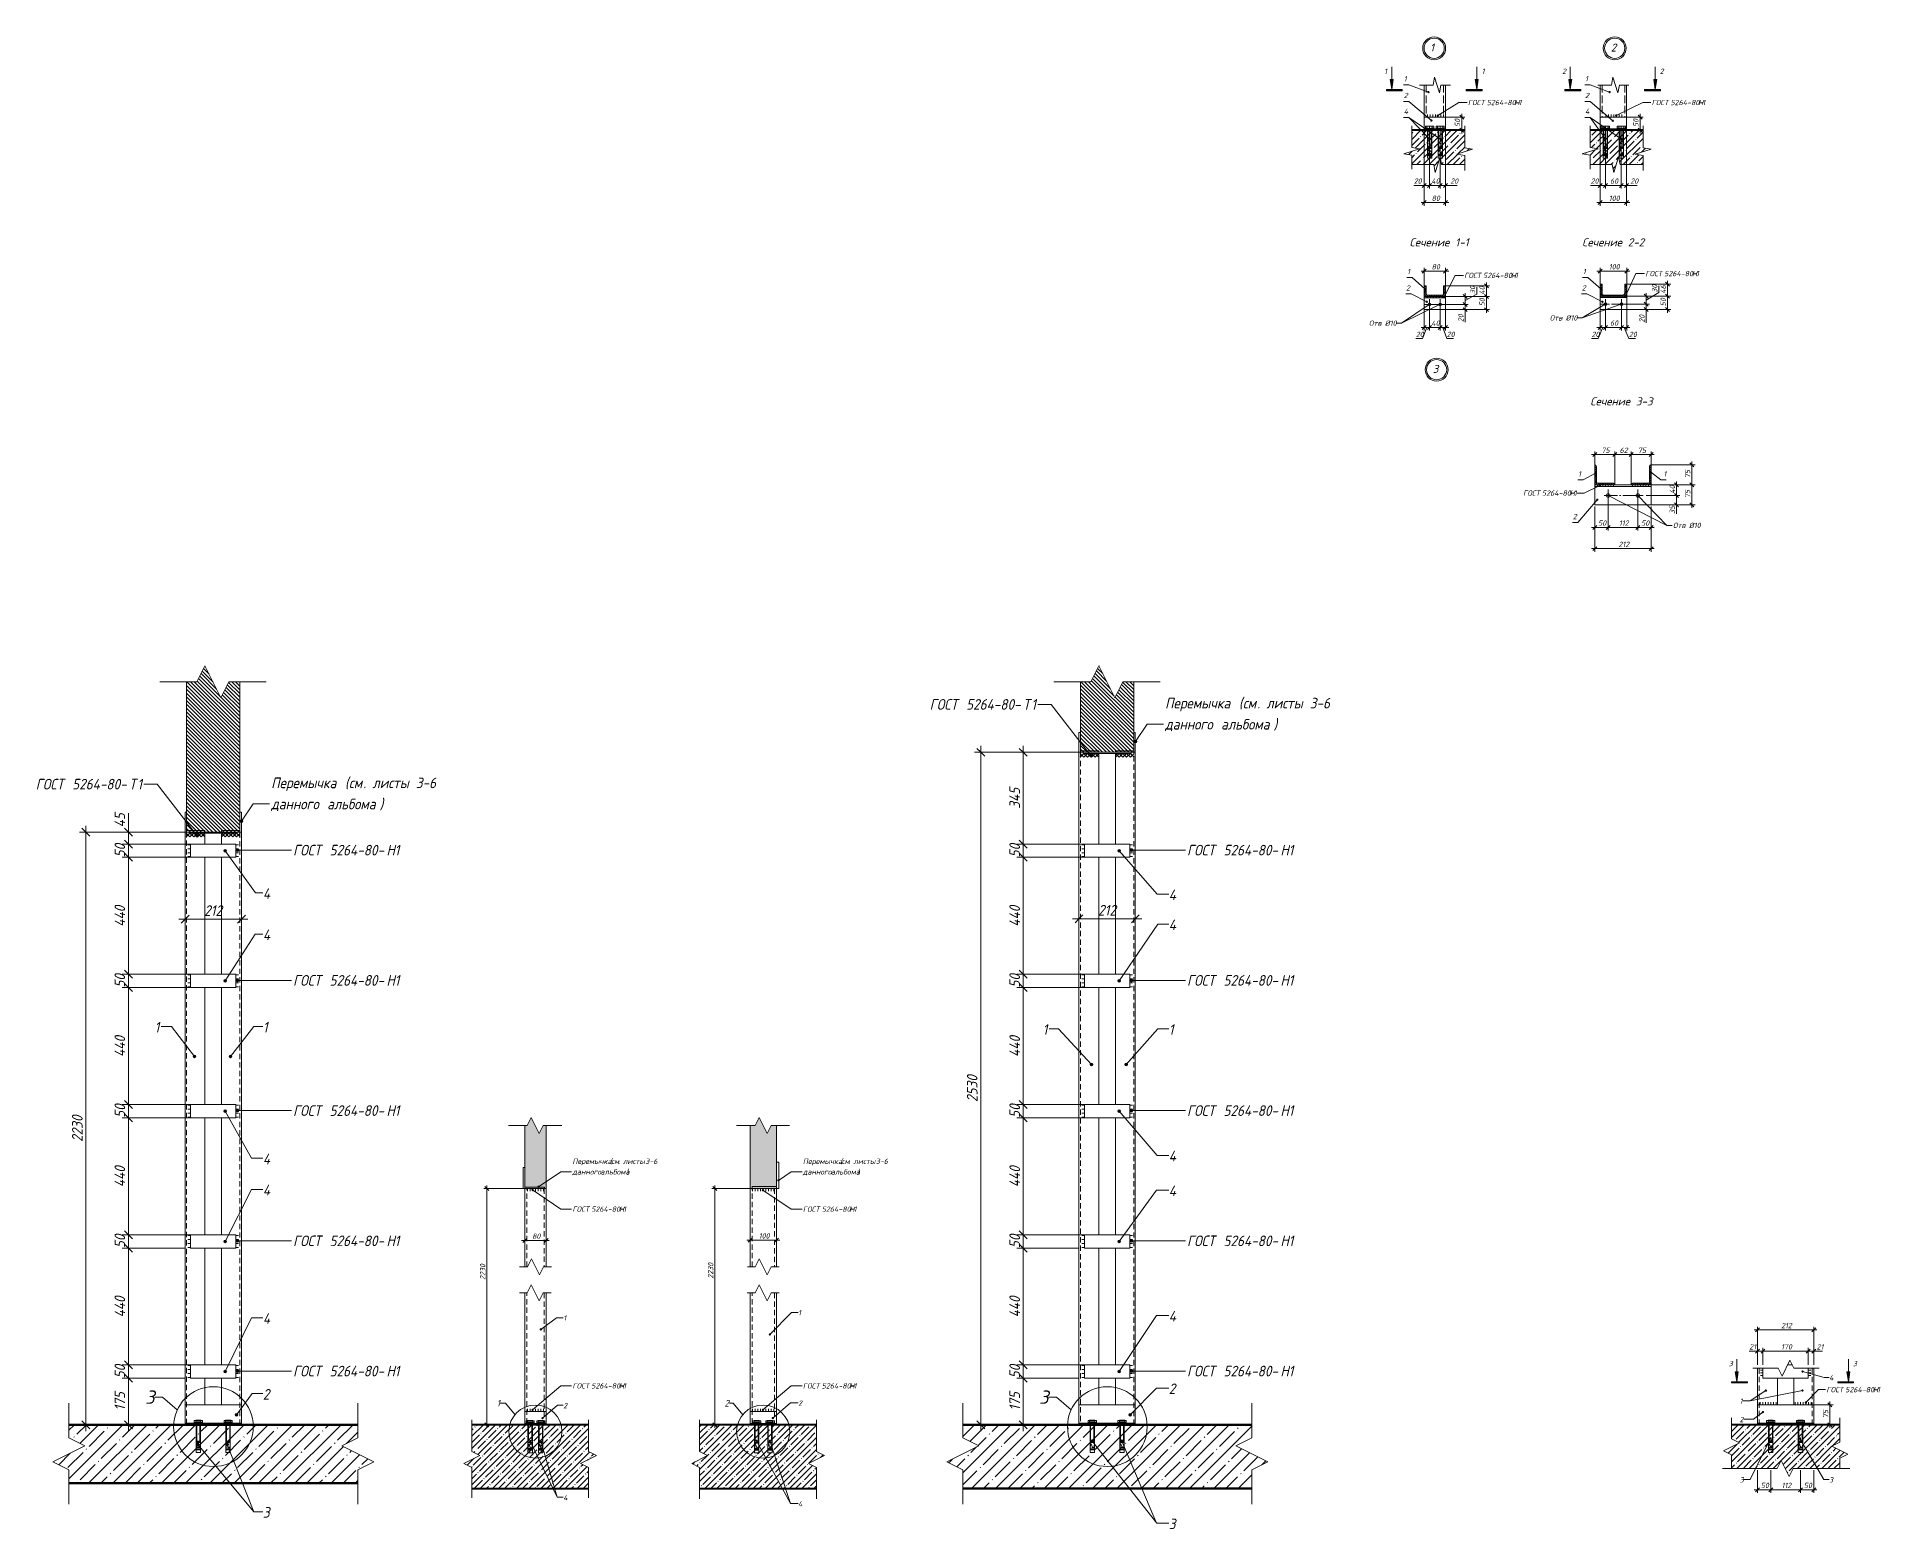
# Model space of a CAD drawing. Header units: millimetres. Extents: x -11164 to -4227, y -523 to 5092.
import ezdxf

# ---------------------------------------------------------------- set-up
doc = ezdxf.new("R2010")
doc.units = ezdxf.units.MM
for name, pattern in [('200_ШТРИХ_ш1п0_6_', [32, 20, -12]), ('50_200_ШТРИХ_1Т_ш5_п1_п1_', [70, 50, -10, 0, -10]), ('IMPORT-Невидимая', [39.122222, 28.222222, -10.9])]:
    doc.linetypes.add(name, pattern=pattern)
for name, color, linetype, lineweight in [('A-ANNO-DIMS', 7, 'Continuous', 9), ('A-ANNO-DIMS-10', 7, 'Continuous', 9), ('A-ANNO-DIMS-20', 7, 'Continuous', 9), ('A-ANNO-NOTE', 7, 'Continuous', 9), ('A-DETL', 7, 'Continuous', 9), ('A-DETL-1', 7, 'Continuous', 5), ('A-DETL-2', 7, '200_ШТРИХ_ш1п0_6_', 5), ('A-DETL-3', 7, 'Continuous', 40), ('A-DETL-4', 7, 'IMPORT-Невидимая', 5), ('A-DETL-5', 7, 'Continuous', 20), ('A-DETL-6', 7, '50_200_ШТРИХ_1Т_ш5_п1_п1_', 5), ('A-DETL-CNTR-1', 7, '50_200_ШТРИХ_1Т_ш5_п1_п1_', 5), ('A-DETL-GENF', 7, 'Continuous', 9), ('A-DETL-GENF-1', 7, 'Continuous', 5), ('A-FLOR-FNSH', 7, 'Continuous', 40), ('A-FLOR-FNSH-1', 7, 'Continuous', 50), ('A-FLOR-PATT-1', 7, 'Continuous', 5), ('A-GENM', 7, 'Continuous', 9), ('A-GENM-IDEN', 7, 'Continuous', 9), ('A-WALL-1', 7, 'Continuous', 18), ('A-WALL-2', 7, 'Continuous', 20), ('A-WALL-PATT-1', 7, 'Continuous', 5), ('G-ANNO-TEXT', 7, 'Continuous', 9), ('I-WALL', 7, 'Continuous', 5), ('S-BEAM', 7, 'Continuous', 9), ('S-BEAM-1', 7, 'Continuous', 18), ('S-BEAM-2', 7, 'Continuous', 20)]:
    doc.layers.add(name, color=color, linetype=linetype, lineweight=lineweight)
doc.styles.add('ISOCPEUR_B_I', font='', dxfattribs={"height": 30})
doc.styles.add('ISOCPEUR_I', font='isocpeui.ttf', dxfattribs={"width": 0.9, "height": 40})
doc.styles.add('ISOCPEUR_I_1', font='isocpeui.ttf', dxfattribs={"height": 50})
doc.styles.add('ISOCPEUR_I_2', font='isocpeui.ttf', dxfattribs={"height": 25})
doc.styles.add('ISOCPEUR_I_3', font='isocpeui.ttf', dxfattribs={"width": 0.9, "height": 20})
doc.styles.add('ISOCPEUR_I_4', font='isocpeui.ttf', dxfattribs={"height": 20})
doc.styles.get('ISOCPEUR_B_I').set_extended_font_data('ISOCPEUR', italic=True, bold=True)
doc.dimstyles.new('ISO-2_0_0_9К_СРЕДНИЙ', dxfattribs={"dimscale": 304.8, "dimtxt": 39.839247, "dimasz": 0.098425, "dimexe": 0.07874, "dimexo": 0, "dimgap": 0, "dimtad": 1, "dimdec": 0, "dimzin": 0, "dimdsep": 46, "dimtxsty": 'ISOCPEUR_I', "dimblk1": 'OBLIQUE', "dimblk2": 'OBLIQUE', "dimsah": 1, "dimcen": 0.09, "dimdle": 0.07874, "dimazin": 0, "dimtfac": 1, "dimtdec": 4, "dimtix": 1, "dimtmove": 1, "dimatfit": 3, "dimfxl": 1, "dimtvp": 1, "dimtolj": 1, "dimtzin": 0, "dimarcsym": 2})
doc.dimstyles.new('ISO-2_0_0_9К_СРЕДНИЙ_1', dxfattribs={"dimscale": 304.8, "dimtxt": 39.839247, "dimasz": 0.098425, "dimexe": 0.07874, "dimexo": 0, "dimgap": 0, "dimtad": 1, "dimdec": 0, "dimzin": 0, "dimdsep": 46, "dimtxsty": 'ISOCPEUR_I', "dimblk1": 'OBLIQUE', "dimblk2": 'OBLIQUE', "dimsah": 1, "dimcen": 0.09, "dimdle": 0.07874, "dimazin": 0, "dimtfac": 1, "dimtdec": 4, "dimtix": 1, "dimtmove": 0, "dimatfit": 3, "dimfxl": 1, "dimtvp": 1, "dimtolj": 1, "dimtzin": 0, "dimarcsym": 2})
doc.dimstyles.new('ISO-2_0_0_9К_СРЕДНИЙ_2', dxfattribs={"dimscale": 304.8, "dimtxt": 19.919624, "dimasz": 0.049213, "dimexe": 0.03937, "dimexo": 0, "dimgap": 0, "dimtad": 1, "dimdec": 0, "dimzin": 0, "dimdsep": 46, "dimtxsty": 'ISOCPEUR_I_3', "dimblk1": 'OBLIQUE', "dimblk2": 'OBLIQUE', "dimsah": 1, "dimcen": 0.09, "dimdle": 0.03937, "dimazin": 0, "dimtfac": 1, "dimtdec": 4, "dimtix": 1, "dimtmove": 0, "dimatfit": 3, "dimfxl": 1, "dimtvp": 1, "dimtolj": 1, "dimtzin": 0, "dimarcsym": 2})
doc.dimstyles.new('ISO-2_0_0_9К_СРЕДНИЙ_3', dxfattribs={"dimscale": 304.8, "dimtxt": 19.919624, "dimasz": 0.049213, "dimexe": 0.03937, "dimexo": 0, "dimgap": 0, "dimtad": 1, "dimdec": 0, "dimzin": 0, "dimdsep": 46, "dimtxsty": 'ISOCPEUR_I_3', "dimblk1": 'OBLIQUE', "dimblk2": 'OBLIQUE', "dimsah": 1, "dimcen": 0.09, "dimdle": 0.03937, "dimazin": 0, "dimtfac": 1, "dimtdec": 4, "dimtix": 1, "dimtmove": 1, "dimatfit": 3, "dimfxl": 1, "dimtvp": 1, "dimtolj": 1, "dimtzin": 0, "dimarcsym": 2})
pattern_1 = [(45, (-11151.766, 0), (-22.80985, 22.80985), []), (45, (-11128.956, 0), (-22.80985, 22.80985), [40.323, -8.065, 0.671, -7.394])]
pattern_2 = [(45, (-11151.766, 0), (-3.535534, 3.535534), [])]

msp = doc.modelspace()

# ---------------------------------------------------------------- texts
at = {"layer": 'A-ANNO-NOTE', "char_height": 20, "attachment_point": 1, "style": 'ISOCPEUR_I_4'}
for s, insert, width in [('\\fISOCPEUR|b0|i1|c204|p34|;1', (-6020.2, 4944.1), 12.827), ('\\fISOCPEUR|b0|i1|c204|p34|;1', (-5338, 4944.1), 12.827), ('\\fISOCPEUR|b0|i1|c204|p34|;2', (-6020.2, 4881.4), 17.637), ('\\fISOCPEUR|b0|i1|c204|p34|;2', (-5338, 4881.4), 17.637), ('\\fISOCPEUR|b0|i1|c204|p34|;4', (-6020.2, 4821.4), 20.844), ('\\fISOCPEUR|b0|i1|c204|p34|;4', (-5338, 4821.4), 20.844), ('\\fISOCPEUR|b0|i1|c204|p34|;1', (-6007.7, 4219.1), 12.827), ('\\fISOCPEUR|b0|i1|c204|p34|;1', (-5346.2, 4219.1), 12.827), ('\\fISOCPEUR|b0|i1|c204|p34|;2', (-6011.8, 4157.3), 17.637), ('\\fISOCPEUR|b0|i1|c204|p34|;2', (-5350.2, 4157.3), 17.637), ('\\fISOCPEUR|b0|i1|c204|p34|;1', (-5364.1, 3457.7), 12.827), ('\\fISOCPEUR|b0|i1|c204|p34|;1', (-5043.1, 3457.7), 12.827), ('\\fISOCPEUR|b0|i1|c204|p34|;2', (-5384.1, 3296.8), 17.637)]:
    msp.add_mtext(s, dxfattribs=dict(at, insert=insert, width=width))
at = {"layer": 'A-GENM-IDEN', "attachment_point": 1}
for s, insert, char_height, width, style in [('\\fISOCPEUR|b0|i1|c204|p34|;\\W.9;4', (-10313.1, 1888.7), 40, 37.519, 'ISOCPEUR_I'), ('\\fISOCPEUR|b0|i1|c204|p34|;\\W.9;4', (-6904.2, 1883.8), 40, 37.519, 'ISOCPEUR_I'), ('\\fISOCPEUR|b0|i1|c204|p34|;\\W.9;4', (-6904.2, 1771), 40, 37.519, 'ISOCPEUR_I'), ('\\fISOCPEUR|b0|i1|c204|p34|;\\W.9;4', (-10313.1, 1733.3), 40, 37.519, 'ISOCPEUR_I'), ('\\fISOCPEUR|b0|i1|c204|p34|;\\W.9;1', (-10720.7, 1386.2), 40, 23.089, 'ISOCPEUR_I'), ('\\fISOCPEUR|b0|i1|c204|p34|;\\W.9;1', (-10313.1, 1386.2), 40, 23.089, 'ISOCPEUR_I'), ('\\fISOCPEUR|b0|i1|c204|p34|;\\W.9;1', (-7378.9, 1377.1), 40, 23.089, 'ISOCPEUR_I'), ('\\fISOCPEUR|b0|i1|c204|p34|;\\W.9;1', (-6904.2, 1377.1), 40, 23.089, 'ISOCPEUR_I'), ('\\fISOCPEUR|b0|i1|c204|p34|;\\W.9;4', (-10313.1, 890), 40, 37.519, 'ISOCPEUR_I'), ('\\fISOCPEUR|b0|i1|c204|p34|;\\W.9;4', (-6904.2, 901.1), 40, 37.519, 'ISOCPEUR_I'), ('\\fISOCPEUR|b0|i1|c204|p34|;\\W.9;4', (-10313.1, 773), 40, 37.519, 'ISOCPEUR_I'), ('\\fISOCPEUR|b0|i1|c204|p34|;\\W.9;4', (-6904.2, 770.1), 40, 37.519, 'ISOCPEUR_I'), ('\\fISOCPEUR|b0|i1|c204|p34|;\\W.9;4', (-10313.1, 289.9), 40, 37.519, 'ISOCPEUR_I'), ('\\fISOCPEUR|b0|i1|c204|p34|;\\W.9;1', (-9182.6, 281.5), 20, 11.544, 'ISOCPEUR_I_3'), ('\\fISOCPEUR|b0|i1|c204|p34|;\\W.9;1', (-8299.1, 301.3), 20, 11.544, 'ISOCPEUR_I_3'), ('\\fISOCPEUR|b0|i1|c204|p34|;\\W.9;4', (-6904.2, 298.3), 40, 37.519, 'ISOCPEUR_I'), ('\\fISOCPEUR|b0|i1|c204|p34|;\\W.9;2', (-10313.1, 4.6), 40, 31.747, 'ISOCPEUR_I'), ('\\fISOCPEUR|b0|i1|c204|p34|;\\W.9;2', (-6904.2, 25.5), 40, 31.747, 'ISOCPEUR_I'), ('\\fISOCPEUR|b0|i1|c204|p34|;\\W.9;4', (-4419.2, 57.1), 20, 18.759, 'ISOCPEUR_I_3'), ('\\fISOCPEUR|b0|i1|c204|p34|;\\W.9;2', (-9182.6, -47.9), 20, 15.873, 'ISOCPEUR_I_3'), ('\\fISOCPEUR|b0|i1|c204|p34|;\\W.9;2', (-8299.1, -38.6), 20, 15.873, 'ISOCPEUR_I_3'), ('\\fISOCPEUR|b0|i1|c204|p34|;\\W.9;1', (-4755.8, -31.4), 20, 11.544, 'ISOCPEUR_I_3'), ('\\fISOCPEUR|b0|i1|c204|p34|;\\W.9;1', (-4755.8, -31.4), 20, 11.544, 'ISOCPEUR_I_3'), ('\\fISOCPEUR|b0|i1|c204|p34|;\\W.9;2', (-4755.8, -100.2), 20, 15.873, 'ISOCPEUR_I_3'), ('\\fISOCPEUR|b0|i1|c204|p34|;\\W.9;3', (-4755.8, -326.8), 20, 15.873, 'ISOCPEUR_I_3'), ('\\fISOCPEUR|b0|i1|c204|p34|;\\W.9;3', (-4419.2, -326.8), 20, 15.873, 'ISOCPEUR_I_3'), ('\\fISOCPEUR|b0|i1|c204|p34|;\\W.9;4', (-9182.6, -394.1), 20, 18.759, 'ISOCPEUR_I_3'), ('\\fISOCPEUR|b0|i1|c204|p34|;\\W.9;4', (-9182.6, -394.1), 20, 18.759, 'ISOCPEUR_I_3'), ('\\fISOCPEUR|b0|i1|c204|p34|;\\W.9;3', (-10313.1, -439.7), 40, 31.747, 'ISOCPEUR_I'), ('\\fISOCPEUR|b0|i1|c204|p34|;\\W.9;3', (-10313.1, -439.7), 40, 31.747, 'ISOCPEUR_I'), ('\\fISOCPEUR|b0|i1|c204|p34|;\\W.9;4', (-8299.1, -417.3), 20, 18.759, 'ISOCPEUR_I_3'), ('\\fISOCPEUR|b0|i1|c204|p34|;\\W.9;4', (-8299.1, -417.3), 20, 18.759, 'ISOCPEUR_I_3'), ('\\fISOCPEUR|b0|i1|c204|p34|;\\W.9;3', (-6904.2, -482.8), 40, 31.747, 'ISOCPEUR_I'), ('\\fISOCPEUR|b0|i1|c204|p34|;\\W.9;3', (-6904.2, -482.8), 40, 31.747, 'ISOCPEUR_I')]:
    msp.add_mtext(s, dxfattribs=dict(at, insert=insert, char_height=char_height, width=width, style=style))
at = {"layer": 'G-ANNO-TEXT', "attachment_point": 1}
for s, insert, char_height, width, style in [('\\fISOCPEUR|b1|i1|c204|p34|;1', (-5920.8, 5066.7), 30, 19.241, 'ISOCPEUR_B_I'), ('\\fISOCPEUR|b1|i1|c204|p34|;2', (-5240.6, 5066.7), 30, 26.456, 'ISOCPEUR_B_I'), ('\\fISOCPEUR|b0|i1|c204|p34|;\\W.9;1', (-6093.6, 4972.4), 20, 11.544, 'ISOCPEUR_I_3'), ('\\fISOCPEUR|b0|i1|c204|p34|;\\W.9;1', (-5726.6, 4972.4), 20, 11.544, 'ISOCPEUR_I_3'), ('\\fISOCPEUR|b0|i1|c204|p34|;\\W.9;2', (-5423.8, 4972.4), 20, 15.873, 'ISOCPEUR_I_3'), ('\\fISOCPEUR|b0|i1|c204|p34|;\\W.9;2', (-5056.8, 4972.4), 20, 15.873, 'ISOCPEUR_I_3'), ('ГОСТ', (-5778.7, 4854.9), 20, 69.266, 'ISOCPEUR_I_3'), (' 5264-80-', (-5721.5, 4854.9), 20, 143.582, 'ISOCPEUR_I_3'), ('\\fISOCPEUR|b0|i1|c204|p34|;\\W.9;Н', (-5603.1, 4854.9), 20, 18.759, 'ISOCPEUR_I_3'), ('\\fISOCPEUR|b0|i1|c204|p34|;\\W.9;1', (-5587.6, 4854.9), 20, 11.544, 'ISOCPEUR_I_3'), ('ГОСТ', (-5087.2, 4854.9), 20, 69.266, 'ISOCPEUR_I_3'), (' 5264-80-', (-5030, 4854.9), 20, 143.582, 'ISOCPEUR_I_3'), ('\\fISOCPEUR|b0|i1|c204|p34|;\\W.9;Н', (-4911.6, 4854.9), 20, 18.759, 'ISOCPEUR_I_3'), ('\\fISOCPEUR|b0|i1|c204|p34|;\\W.9;1', (-4896.1, 4854.9), 20, 11.544, 'ISOCPEUR_I_3'), ('Сечение', (-5998, 4333.9), 30, 185.19, 'ISOCPEUR_B_I'), (' 1-1', (-5845.2, 4333.9), 30, 88.186, 'ISOCPEUR_B_I'), ('Сечение', (-5348.5, 4333.9), 30, 185.19, 'ISOCPEUR_B_I'), (' 2-2', (-5195.7, 4333.9), 30, 102.616, 'ISOCPEUR_B_I'), ('ГОСТ', (-5792.4, 4204.5), 20, 69.266, 'ISOCPEUR_I_3'), (' 5264-80-', (-5735.3, 4204.5), 20, 143.582, 'ISOCPEUR_I_3'), ('\\fISOCPEUR|b0|i1|c204|p34|;\\W.9;Н', (-5616.8, 4204.5), 20, 18.759, 'ISOCPEUR_I_3'), ('\\fISOCPEUR|b0|i1|c204|p34|;\\W.9;1', (-5601.3, 4204.5), 20, 11.544, 'ISOCPEUR_I_3'), ('ГОСТ', (-5110.8, 4211.3), 20, 69.266, 'ISOCPEUR_I_3'), (' 5264-80-', (-5053.7, 4211.3), 20, 143.582, 'ISOCPEUR_I_3'), ('\\fISOCPEUR|b0|i1|c204|p34|;\\W.9;Н', (-4935.2, 4211.3), 20, 18.759, 'ISOCPEUR_I_3'), ('\\fISOCPEUR|b0|i1|c204|p34|;\\W.9;1', (-4919.7, 4211.3), 20, 11.544, 'ISOCPEUR_I_3'), ('Отв', (-6150.9, 4024.7), 20, 55.557, 'ISOCPEUR_I_3'), (' Ø10', (-6105, 4024.7), 20, 64.215, 'ISOCPEUR_I_3'), ('Отв', (-5470.4, 4044.5), 20, 55.557, 'ISOCPEUR_I_3'), (' Ø10', (-5424.6, 4044.5), 20, 64.215, 'ISOCPEUR_I_3'), ('\\fISOCPEUR|b1|i1|c204|p34|;3', (-5910.8, 3857.6), 30, 26.456, 'ISOCPEUR_B_I'), ('Сечение', (-5317.9, 3735.5), 30, 185.19, 'ISOCPEUR_B_I'), (' 3-3', (-5165.1, 3735.5), 30, 102.616, 'ISOCPEUR_B_I'), ('ГОСТ', (-5570.7, 3385.4), 20, 69.266, 'ISOCPEUR_I_3'), (' 5264-80-', (-5513.6, 3385.4), 20, 143.582, 'ISOCPEUR_I_3'), ('\\fISOCPEUR|b0|i1|c204|p34|;\\W.9;Н', (-5395.1, 3385.4), 20, 18.759, 'ISOCPEUR_I_3'), ('\\fISOCPEUR|b0|i1|c204|p34|;\\W.9;1', (-5379.6, 3385.4), 20, 11.544, 'ISOCPEUR_I_3'), ('Отв', (-5006.7, 3263.9), 20, 55.557, 'ISOCPEUR_I_3'), (' Ø10', (-4960.8, 3263.9), 20, 64.215, 'ISOCPEUR_I_3'), ('ГОСТ', (-7803.9, 2600.3), 40, 138.532, 'ISOCPEUR_I'), (' 5264-80-', (-7689.6, 2600.3), 40, 287.164, 'ISOCPEUR_I'), ('\\fISOCPEUR|b0|i1|c204|p34|;\\W.9;Т', (-7452.6, 2600.3), 40, 37.519, 'ISOCPEUR_I'), ('\\fISOCPEUR|b0|i1|c204|p34|;\\W.9;1', (-7421.7, 2600.3), 40, 23.089, 'ISOCPEUR_I'), ('Перемычка', (-6917.9, 2605.1), 40, 308.81, 'ISOCPEUR_I'), (' (', (-6663.1, 2605.1), 40, 46.177, 'ISOCPEUR_I'), ('см', (-6625, 2605.1), 40, 64.937, 'ISOCPEUR_I'), ('. ', (-6571.4, 2605.1), 40, 41.848, 'ISOCPEUR_I'), ('листы', (-6536.9, 2605.1), 40, 170.278, 'ISOCPEUR_I'), (' 3-6 ', (-6396.4, 2605.1), 40, 132.759, 'ISOCPEUR_I'), ('данного', (-6917.9, 2525.7), 40, 228, 'ISOCPEUR_I'), ('\\fISOCPEUR|b0|i1|c204|p34|;\\W.9; ', (-6729.7, 2525.7), 40, 27.418, 'ISOCPEUR_I'), ('альбома', (-6707.1, 2525.7), 40, 239.544, 'ISOCPEUR_I'), ('\\fISOCPEUR|b0|i1|c204|p34|;\\W.9;)', (-6509.5, 2525.7), 40, 18.759, 'ISOCPEUR_I'), ('ГОСТ', (-11167.9, 2300.3), 40, 138.532, 'ISOCPEUR_I'), (' 5264-80-', (-11053.6, 2300.3), 40, 287.164, 'ISOCPEUR_I'), ('\\fISOCPEUR|b0|i1|c204|p34|;\\W.9;Т', (-10816.6, 2300.3), 40, 37.519, 'ISOCPEUR_I'), ('\\fISOCPEUR|b0|i1|c204|p34|;\\W.9;1', (-10785.7, 2300.3), 40, 23.089, 'ISOCPEUR_I'), ('Перемычка', (-10281.8, 2305.1), 40, 308.81, 'ISOCPEUR_I'), (' (', (-10027.1, 2305.1), 40, 46.177, 'ISOCPEUR_I'), ('см', (-9989, 2305.1), 40, 64.937, 'ISOCPEUR_I'), ('листы', (-9900.8, 2305.1), 40, 170.278, 'ISOCPEUR_I'), (' 3-6 ', (-9760.4, 2305.1), 40, 132.759, 'ISOCPEUR_I'), ('\\fISOCPEUR|b0|i1|c204|p34|;\\W.9; ', (-10093.7, 2225.7), 40, 27.418, 'ISOCPEUR_I'), ('альбома', (-10071.1, 2225.7), 40, 239.544, 'ISOCPEUR_I'), ('. ', (-9935.4, 2305.1), 40, 41.848, 'ISOCPEUR_I'), ('\\fISOCPEUR|b0|i1|c204|p34|;\\W.9;)', (-9873.5, 2225.7), 40, 18.759, 'ISOCPEUR_I'), ('данного', (-10281.8, 2225.7), 40, 228, 'ISOCPEUR_I'), ('ГОСТ', (-10199.4, 2052), 40, 138.532, 'ISOCPEUR_I'), (' 5264-80-', (-10085.1, 2052), 40, 287.164, 'ISOCPEUR_I'), ('\\fISOCPEUR|b0|i1|c204|p34|;\\W.9;Н', (-9848.1, 2052), 40, 37.519, 'ISOCPEUR_I'), ('\\fISOCPEUR|b0|i1|c204|p34|;\\W.9;1', (-9817.2, 2052), 40, 23.089, 'ISOCPEUR_I'), ('ГОСТ', (-6835.4, 2052), 40, 138.532, 'ISOCPEUR_I'), (' 5264-80-', (-6721.1, 2052), 40, 287.164, 'ISOCPEUR_I'), ('\\fISOCPEUR|b0|i1|c204|p34|;\\W.9;Н', (-6484.1, 2052), 40, 37.519, 'ISOCPEUR_I'), ('\\fISOCPEUR|b0|i1|c204|p34|;\\W.9;1', (-6453.2, 2052), 40, 23.089, 'ISOCPEUR_I'), ('ГОСТ', (-10199.4, 1562), 40, 138.532, 'ISOCPEUR_I'), (' 5264-80-', (-10085.1, 1562), 40, 287.164, 'ISOCPEUR_I'), ('\\fISOCPEUR|b0|i1|c204|p34|;\\W.9;Н', (-9848.1, 1562), 40, 37.519, 'ISOCPEUR_I'), ('\\fISOCPEUR|b0|i1|c204|p34|;\\W.9;1', (-9817.2, 1562), 40, 23.089, 'ISOCPEUR_I'), ('ГОСТ', (-6835.4, 1562), 40, 138.532, 'ISOCPEUR_I'), (' 5264-80-', (-6721.1, 1562), 40, 287.164, 'ISOCPEUR_I'), ('\\fISOCPEUR|b0|i1|c204|p34|;\\W.9;Н', (-6484.1, 1562), 40, 37.519, 'ISOCPEUR_I'), ('\\fISOCPEUR|b0|i1|c204|p34|;\\W.9;1', (-6453.2, 1562), 40, 23.089, 'ISOCPEUR_I'), ('ГОСТ', (-10199.4, 1072), 40, 138.532, 'ISOCPEUR_I'), (' 5264-80-', (-10085.1, 1072), 40, 287.164, 'ISOCPEUR_I'), ('\\fISOCPEUR|b0|i1|c204|p34|;\\W.9;Н', (-9848.1, 1072), 40, 37.519, 'ISOCPEUR_I'), ('\\fISOCPEUR|b0|i1|c204|p34|;\\W.9;1', (-9817.2, 1072), 40, 23.089, 'ISOCPEUR_I'), ('ГОСТ', (-6835.4, 1072), 40, 138.532, 'ISOCPEUR_I'), (' 5264-80-', (-6721.1, 1072), 40, 287.164, 'ISOCPEUR_I'), ('\\fISOCPEUR|b0|i1|c204|p34|;\\W.9;Н', (-6484.1, 1072), 40, 37.519, 'ISOCPEUR_I'), ('\\fISOCPEUR|b0|i1|c204|p34|;\\W.9;1', (-6453.2, 1072), 40, 23.089, 'ISOCPEUR_I'), ('Перемычка', (-9148.5, 871.3), 20, 154.405, 'ISOCPEUR_I_3'), (' (', (-9021.1, 871.3), 20, 23.089, 'ISOCPEUR_I_3'), ('см', (-9002.1, 871.3), 20, 32.468, 'ISOCPEUR_I_3'), ('. ', (-8975.3, 871.3), 20, 20.924, 'ISOCPEUR_I_3'), ('листы', (-8958, 871.3), 20, 85.139, 'ISOCPEUR_I_3'), ('\\fISOCPEUR|b0|i1|c204|p34|;\\W.9;)', (-8944.3, 831.6), 20, 9.38, 'ISOCPEUR_I_3'), (' 3-6 ', (-8887.8, 871.3), 20, 66.38, 'ISOCPEUR_I_3'), ('Перемычка', (-8281.2, 871.2), 20, 154.405, 'ISOCPEUR_I_3'), (' (', (-8153.8, 871.2), 20, 23.089, 'ISOCPEUR_I_3'), ('см', (-8134.8, 871.2), 20, 32.468, 'ISOCPEUR_I_3'), ('. ', (-8108, 871.2), 20, 20.924, 'ISOCPEUR_I_3'), ('листы', (-8090.7, 871.2), 20, 85.139, 'ISOCPEUR_I_3'), ('\\fISOCPEUR|b0|i1|c204|p34|;\\W.9;)', (-8077, 831.5), 20, 9.38, 'ISOCPEUR_I_3'), (' 3-6 ', (-8020.5, 871.2), 20, 66.38, 'ISOCPEUR_I_3'), ('данного', (-9148.5, 831.6), 20, 114, 'ISOCPEUR_I_3'), ('\\fISOCPEUR|b0|i1|c204|p34|;\\W.9; ', (-9054.5, 831.6), 20, 13.709, 'ISOCPEUR_I_3'), ('альбома', (-9043.1, 831.6), 20, 119.772, 'ISOCPEUR_I_3'), ('данного', (-8281.2, 831.5), 20, 114, 'ISOCPEUR_I_3'), ('\\fISOCPEUR|b0|i1|c204|p34|;\\W.9; ', (-8187.2, 831.5), 20, 13.709, 'ISOCPEUR_I_3'), ('альбома', (-8175.9, 831.5), 20, 119.772, 'ISOCPEUR_I_3'), ('ГОСТ', (-9148.5, 691.3), 20, 69.266, 'ISOCPEUR_I_3'), (' 5264-80-', (-9091.4, 691.3), 20, 143.582, 'ISOCPEUR_I_3'), ('\\fISOCPEUR|b0|i1|c204|p34|;\\W.9;Н', (-8972.9, 691.3), 20, 18.759, 'ISOCPEUR_I_3'), ('\\fISOCPEUR|b0|i1|c204|p34|;\\W.9;1', (-8957.4, 691.3), 20, 11.544, 'ISOCPEUR_I_3'), ('ГОСТ', (-8281.2, 691.2), 20, 69.266, 'ISOCPEUR_I_3'), (' 5264-80-', (-8224.1, 691.2), 20, 143.582, 'ISOCPEUR_I_3'), ('\\fISOCPEUR|b0|i1|c204|p34|;\\W.9;Н', (-8105.6, 691.2), 20, 18.759, 'ISOCPEUR_I_3'), ('\\fISOCPEUR|b0|i1|c204|p34|;\\W.9;1', (-8090.1, 691.2), 20, 11.544, 'ISOCPEUR_I_3'), ('ГОСТ', (-10199.4, 582), 40, 138.532, 'ISOCPEUR_I'), (' 5264-80-', (-10085.1, 582), 40, 287.164, 'ISOCPEUR_I'), ('\\fISOCPEUR|b0|i1|c204|p34|;\\W.9;Н', (-9848.1, 582), 40, 37.519, 'ISOCPEUR_I'), ('\\fISOCPEUR|b0|i1|c204|p34|;\\W.9;1', (-9817.2, 582), 40, 23.089, 'ISOCPEUR_I'), ('ГОСТ', (-6835.4, 582), 40, 138.532, 'ISOCPEUR_I'), (' 5264-80-', (-6721.1, 582), 40, 287.164, 'ISOCPEUR_I'), ('\\fISOCPEUR|b0|i1|c204|p34|;\\W.9;Н', (-6484.1, 582), 40, 37.519, 'ISOCPEUR_I'), ('\\fISOCPEUR|b0|i1|c204|p34|;\\W.9;1', (-6453.2, 582), 40, 23.089, 'ISOCPEUR_I'), ('ГОСТ', (-10199.4, 92), 40, 138.532, 'ISOCPEUR_I'), (' 5264-80-', (-10085.1, 92), 40, 287.164, 'ISOCPEUR_I'), ('\\fISOCPEUR|b0|i1|c204|p34|;\\W.9;Н', (-9848.1, 92), 40, 37.519, 'ISOCPEUR_I'), ('\\fISOCPEUR|b0|i1|c204|p34|;\\W.9;1', (-9817.2, 92), 40, 23.089, 'ISOCPEUR_I'), ('ГОСТ', (-6835.4, 92), 40, 138.532, 'ISOCPEUR_I'), (' 5264-80-', (-6721.1, 92), 40, 287.164, 'ISOCPEUR_I'), ('\\fISOCPEUR|b0|i1|c204|p34|;\\W.9;Н', (-6484.1, 92), 40, 37.519, 'ISOCPEUR_I'), ('\\fISOCPEUR|b0|i1|c204|p34|;\\W.9;1', (-6453.2, 92), 40, 23.089, 'ISOCPEUR_I'), ('\\fISOCPEUR|b0|i1|c204|p34|;\\W.9;3', (-4796.9, 110.4), 20, 15.873, 'ISOCPEUR_I_3'), ('\\fISOCPEUR|b0|i1|c204|p34|;\\W.9;3', (-4329.9, 110.4), 20, 15.873, 'ISOCPEUR_I_3'), ('ГОСТ', (-9148.5, 26.4), 20, 69.266, 'ISOCPEUR_I_3'), (' 5264-80-', (-9091.4, 26.4), 20, 143.582, 'ISOCPEUR_I_3'), ('\\fISOCPEUR|b0|i1|c204|p34|;\\W.9;Н', (-8972.9, 26.4), 20, 18.759, 'ISOCPEUR_I_3'), ('\\fISOCPEUR|b0|i1|c204|p34|;\\W.9;1', (-8957.4, 26.4), 20, 11.544, 'ISOCPEUR_I_3'), ('ГОСТ', (-8281.2, 26.4), 20, 69.266, 'ISOCPEUR_I_3'), (' 5264-80-', (-8224.1, 26.4), 20, 143.582, 'ISOCPEUR_I_3'), ('\\fISOCPEUR|b0|i1|c204|p34|;\\W.9;Н', (-8105.6, 26.4), 20, 18.759, 'ISOCPEUR_I_3'), ('\\fISOCPEUR|b0|i1|c204|p34|;\\W.9;1', (-8090.1, 26.4), 20, 11.544, 'ISOCPEUR_I_3'), ('ГОСТ', (-4429.5, 12.2), 20, 69.266, 'ISOCPEUR_I_3'), (' 5264-80-', (-4372.4, 12.2), 20, 143.582, 'ISOCPEUR_I_3'), ('\\fISOCPEUR|b0|i1|c204|p34|;\\W.9;Н', (-4253.9, 12.2), 20, 18.759, 'ISOCPEUR_I_3'), ('\\fISOCPEUR|b0|i1|c204|p34|;\\W.9;1', (-4238.4, 12.2), 20, 11.544, 'ISOCPEUR_I_3'), ('\\fISOCPEUR|b0|i1|c204|p34|;3', (-10756, -1.2), 50, 44.895, 'ISOCPEUR_I_1'), ('\\fISOCPEUR|b0|i1|c204|p34|;1', (-9433.3, -36.3), 25, 16.034, 'ISOCPEUR_I_2'), ('\\fISOCPEUR|b0|i1|c204|p34|;2', (-8576, -36.3), 25, 22.447, 'ISOCPEUR_I_2'), ('\\fISOCPEUR|b0|i1|c204|p34|;3', (-7392, -1.2), 50, 44.895, 'ISOCPEUR_I_1')]:
    msp.add_mtext(s, dxfattribs=dict(at, insert=insert, char_height=char_height, width=width, style=style))

# ---------------------------------------------------------------- blocks, each defined once
blk = doc.blocks.new('Стойка_Влож_Полоса боковая - Полоса-27101091-АР1_1_СМ-3')
at = {"layer": 'A-GENM'}
for p, q in [((-10585, 2005), (-10585, 2055)), ((-10415, 2055), (-10585, 2055)), ((-10415, 2055), (-10415, 2005)), ((-10585, 2005), (-10415, 2005))]:
    blk.add_line(p, q, dxfattribs=at)
blk = doc.blocks.new('Стойка_Влож_Уголок - Уголок-25666527-АР1_1_СМ-3')
at = {"layer": 'A-GENM'}
for p, q in [((-10469, 2096), (-10469, 2055)), ((-10394, -55), (-10394, 2100)), ((-10469, 2005), (-10469, 1565)), ((-10469, 1515), (-10469, 1075)), ((-10469, 1025), (-10469, 585)), ((-10469, 535), (-10469, 95)), ((-10469, 45), (-10469, -55))]:
    blk.add_line(p, q, dxfattribs=at)
blk = doc.blocks.new('Стойка_Влож_Уголок - Уголок-25666528-АР1_1_СМ-3')
at = {"layer": 'A-GENM'}
for p, q in [((-10606, 2100), (-10606, -55)), ((-10531, 2055), (-10531, 2096)), ((-10531, 1565), (-10531, 2005)), ((-10531, 1075), (-10531, 1515)), ((-10531, 585), (-10531, 1025)), ((-10531, 95), (-10531, 535)), ((-10531, -55), (-10531, 45))]:
    blk.add_line(p, q, dxfattribs=at)
blk = doc.blocks.new('Стойка_Влож_Анкерный болт - Анкерный болт-25666529-АР1_1_СМ-3')
at = {"layer": 'A-GENM'}
for p, q in [((-10566, -119), (-10566, -124)), ((-10566, -119), (-10556, -119)), ((-10556, -119), (-10546, -119)), ((-10546, -124), (-10546, -119))]:
    blk.add_line(p, q, dxfattribs=at)
blk = doc.blocks.new('Стойка_Влож_Уголок_Опорный - Уголок-25666530-АР1_1_СМ-3')
at = {"layer": 'A-GENM'}
for p, q in [((-10606, -124), (-10606, -55)), ((-10606, -55), (-10394, -55)), ((-10394, -55), (-10394, -124)), ((-10606, -130), (-10606, -124)), ((-10606, -124), (-10394, -124)), ((-10394, -124), (-10394, -130))]:
    blk.add_line(p, q, dxfattribs=at)
blk = doc.blocks.new('ПР_Пластина - ПР_Пластина-25628647-АР1_1_СМ-3')
at = {"layer": 'S-BEAM'}
for p, q in [((-10590, 2096), (-10590, 2100)), ((-10410, 2096), (-10590, 2096)), ((-10410, 2096), (-10410, 2100))]:
    blk.add_line(p, q, dxfattribs=at)
blk = doc.blocks.new('ПР_Уголок - ПР_Уголок-27029759-АР1_1_СМ-3')
at = {"layer": 'S-BEAM-1'}
for p, q in [((-10600, 2175), (-10606, 2175)), ((-10606, 2175), (-10606, 2100)), ((-10600, 2106), (-10600, 2175)), ((-10606, 2100), (-10531, 2100)), ((-10531, 2106), (-10600, 2106)), ((-10531, 2100), (-10531, 2106))]:
    blk.add_line(p, q, dxfattribs=at)
blk = doc.blocks.new('ПР_Уголок - ПР_Уголок-27029760-АР1_1_СМ-3')
at = {"layer": 'S-BEAM-1'}
for p, q in [((-10394, 2175), (-10400, 2175)), ((-10400, 2175), (-10400, 2106)), ((-10394, 2100), (-10394, 2175)), ((-10400, 2106), (-10469, 2106)), ((-10469, 2106), (-10469, 2100)), ((-10469, 2100), (-10394, 2100))]:
    blk.add_line(p, q, dxfattribs=at)
blk = doc.blocks.new('DET_L_Линия разрыва1 - М20-27085586-АР1_1_СМ-3')
at = {"layer": 'A-DETL-GENF-1'}
for p, q in [((-11043.1, -179.3), (-11043.1, -49.3)), ((-10983.1, -209.3), (-11043.1, -179.3)), ((-11103.1, -269.3), (-10983.1, -209.3)), ((-11043.1, -299.3), (-11103.1, -269.3)), ((-11043.1, -429.3), (-11043.1, -299.3))]:
    blk.add_line(p, q, dxfattribs=at)
blk = doc.blocks.new('DET_L_Линия разрыва1 - М20-27087724-АР1_1_СМ-3')
at = {"layer": 'A-DETL-GENF-1'}
for p, q in [((-9955.5, -49.3), (-9955.5, -179.3)), ((-9955.5, -179.3), (-10015.5, -209.3)), ((-10015.5, -209.3), (-9895.5, -269.3)), ((-9895.5, -269.3), (-9955.5, -299.3)), ((-9955.5, -299.3), (-9955.5, -429.3))]:
    blk.add_line(p, q, dxfattribs=at)
blk = doc.blocks.new('DET_L_Линия разрыва1 - М20-27083816-АР1_1_СМ-3')
at = {"layer": 'A-DETL-GENF-1'}
for p, q in [((-10561.1, 2665.5), (-10531.1, 2725.5)), ((-10531.1, 2725.5), (-10471.1, 2605.5)), ((-10701.1, 2665.5), (-10561.1, 2665.5)), ((-10471.1, 2605.5), (-10441.1, 2665.5)), ((-10441.1, 2665.5), (-10301.1, 2665.5))]:
    blk.add_line(p, q, dxfattribs=at)
blk = doc.blocks.new('ПР_Уголок - ПР_Уголок-27028456-АР1_1_СМ-1')
at = {"layer": 'S-BEAM-2'}
for p, q in [((-22950, 838.5), (-22956, 838.5)), ((-22956, 838.5), (-22956, 758.5)), ((-22950, 764.5), (-22950, 838.5)), ((-22876, 764.5), (-22950, 764.5)), ((-22876, 758.5), (-22876, 764.5)), ((-22956, 758.5), (-22876, 758.5))]:
    blk.add_line(p, q, dxfattribs=at)
blk = doc.blocks.new('Стойка_Влож_Швеллер - Швеллер-25626134-АР1_1_СМ-1')
at = {"layer": 'A-GENM'}
for p, q in [((-22950, 464.6), (-22950, 758.5)), ((-22870, 464.6), (-22870, 758.5))]:
    blk.add_line(p, q, dxfattribs=at)
blk = doc.blocks.new('DET_L_Линия разрыва1 - М10-27045875-АР1_1_СМ-1')
at = {"layer": 'A-DETL-GENF-1'}
for p, q in [((-22925, 494.6), (-22940, 464.6)), ((-22895, 434.6), (-22925, 494.6)), ((-22940, 464.6), (-22970, 464.6)), ((-22880, 464.6), (-22895, 434.6)), ((-22850, 464.6), (-22880, 464.6))]:
    blk.add_line(p, q, dxfattribs=at)
blk = doc.blocks.new('DET_L_Линия разрыва1 - М10-27099170-АР1_1_СМ-1')
at = {"layer": 'A-DETL-GENF-1'}
for p, q in [((-23010.9, 995.6), (-22940.9, 995.6)), ((-22940.9, 995.6), (-22925.9, 1025.6)), ((-22925.9, 1025.6), (-22895.9, 965.6)), ((-22895.9, 965.6), (-22880.9, 995.6)), ((-22880.9, 995.6), (-22810.9, 995.6))]:
    blk.add_line(p, q, dxfattribs=at)
blk = doc.blocks.new('Стойка_Влож_Швеллер - Швеллер-V1-АР1_1_СМ-1')
at = {"layer": 'A-GENM'}
for p, q in [((-22950, -80), (-22950, 366.3)), ((-22870, -80), (-22870, 366.3))]:
    blk.add_line(p, q, dxfattribs=at)
blk = doc.blocks.new('Стойка_Влож_Уголок_Опорный - Уголок-25626089-АР1_1_СМ-1')
at = {"layer": 'A-GENM'}
for p, q in [((-22950, -125), (-22950, -80)), ((-22950, -80), (-22870, -80)), ((-22950, -130), (-22950, -125)), ((-22950, -125), (-22870, -125)), ((-22870, -80), (-22870, -125)), ((-22870, -125), (-22870, -130))]:
    blk.add_line(p, q, dxfattribs=at)
blk = doc.blocks.new('Стойка_Влож_Анкерный болт - Анкерный болт-25548674-АР1_1_СМ-1')
at = {"layer": 'A-GENM'}
for p, q in [((-22940, -120), (-22940, -125)), ((-22940, -120), (-22930, -120)), ((-22930, -120), (-22920, -120)), ((-22920, -125), (-22920, -120))]:
    blk.add_line(p, q, dxfattribs=at)
blk = doc.blocks.new('DET_L_Линия разрыва1 - М10-27046020-АР1_1_СМ-1')
at = {"layer": 'A-DETL-GENF-1'}
for p, q in [((-23149.5, -231), (-23149.5, -111)), ((-23179.5, -276), (-23119.5, -246)), ((-23149.5, -291), (-23179.5, -276)), ((-23119.5, -246), (-23149.5, -231)), ((-23149.5, -405.3), (-23149.5, -291))]:
    blk.add_line(p, q, dxfattribs=at)
blk = doc.blocks.new('DET_L_Линия разрыва1 - М10-27045885-АР1_1_СМ-1')
at = {"layer": 'A-DETL-GENF-1'}
for p, q in [((-22970.7, 366.3), (-22940.7, 366.3)), ((-22940.7, 366.3), (-22925.7, 396.3)), ((-22925.7, 396.3), (-22895.7, 336.3)), ((-22895.7, 336.3), (-22880.7, 366.3)), ((-22880.7, 366.3), (-22850.7, 366.3))]:
    blk.add_line(p, q, dxfattribs=at)
blk = doc.blocks.new('DET_L_Линия разрыва1 - М10-V2-АР1_1_СМ-1')
at = {"layer": 'A-DETL-GENF-1'}
for p, q in [((-22710, -111), (-22710, -231)), ((-22680, -246), (-22740, -276)), ((-22740, -276), (-22710, -291)), ((-22710, -231), (-22680, -246)), ((-22710, -291), (-22710, -405.3))]:
    blk.add_line(p, q, dxfattribs=at)
blk = doc.blocks.new('Стойка_Влож_Швеллер - Швеллер-25617018-АР1_1_СМ-2')
at = {"layer": 'A-GENM'}
for p, q in [((20180, 464.5), (20180, 758.4)), ((20280, 464.5), (20280, 758.4))]:
    blk.add_line(p, q, dxfattribs=at)
blk = doc.blocks.new('ПР_Уголок - ПР_Уголок-27028777-АР1_1_СМ-2')
at = {"layer": 'S-BEAM-2'}
for p, q in [((20288, 858.4), (20280, 858.4)), ((20280, 858.4), (20280, 766.4)), ((20288, 758.4), (20288, 858.4)), ((20280, 766.4), (20188, 766.4)), ((20188, 766.4), (20188, 758.4)), ((20188, 758.4), (20288, 758.4))]:
    blk.add_line(p, q, dxfattribs=at)
blk = doc.blocks.new('DET_L_Линия разрыва1 - М10-27045875-АР1_1_СМ-2')
at = {"layer": 'A-DETL-GENF-1'}
for p, q in [((20215, 494.5), (20200, 464.5)), ((20245, 434.5), (20215, 494.5)), ((20200, 464.5), (20170, 464.5)), ((20260, 464.5), (20245, 434.5)), ((20290, 464.5), (20260, 464.5))]:
    blk.add_line(p, q, dxfattribs=at)
blk = doc.blocks.new('DET_L_Линия разрыва1 - М10-27099170-АР1_1_СМ-2')
at = {"layer": 'A-DETL-GENF-1'}
for p, q in [((20129.1, 995.5), (20199.1, 995.5)), ((20199.1, 995.5), (20214.1, 1025.5)), ((20214.1, 1025.5), (20244.1, 965.5)), ((20244.1, 965.5), (20259.1, 995.5)), ((20259.1, 995.5), (20329.1, 995.5))]:
    blk.add_line(p, q, dxfattribs=at)
blk = doc.blocks.new('Стойка_Влож_Швеллер - Швеллер-V3-АР1_1_СМ-2')
at = {"layer": 'A-GENM'}
for p, q in [((20180, -80), (20180, 366.3)), ((20280, -80), (20280, 366.3))]:
    blk.add_line(p, q, dxfattribs=at)
blk = doc.blocks.new('Стойка_Влож_Уголок_Опорный - Уголок-25616981-АР1_1_СМ-2')
at = {"layer": 'A-GENM'}
for p, q in [((20180, -125), (20180, -80)), ((20180, -80), (20280, -80)), ((20180, -130), (20180, -125)), ((20180, -125), (20280, -125)), ((20280, -80), (20280, -125)), ((20280, -125), (20280, -130))]:
    blk.add_line(p, q, dxfattribs=at)
blk = doc.blocks.new('Стойка_Влож_Анкерный болт - Анкерный болт-25548674-АР1_1_СМ-2')
at = {"layer": 'A-GENM'}
for p, q in [((20195.000003, -120), (20195.000003, -125)), ((20195.000003, -120), (20205.000003, -120)), ((20205.000003, -120), (20215.000003, -120)), ((20215.000003, -125), (20215.000003, -120))]:
    blk.add_line(p, q, dxfattribs=at)
blk = doc.blocks.new('DET_L_Линия разрыва1 - М10-27046020-АР1_1_СМ-2')
at = {"layer": 'A-DETL-GENF-1'}
for p, q in [((19990.5, -231), (19990.5, -111)), ((19960.5, -276), (20020.5, -246)), ((19990.5, -291), (19960.5, -276)), ((20020.5, -246), (19990.5, -231)), ((19990.5, -408.8), (19990.5, -291))]:
    blk.add_line(p, q, dxfattribs=at)
blk = doc.blocks.new('DET_L_Линия разрыва1 - М10-27045885-АР1_1_СМ-2')
at = {"layer": 'A-DETL-GENF-1'}
for p, q in [((20169.3, 366.3), (20199.3, 366.3)), ((20199.3, 366.3), (20214.3, 396.3)), ((20214.3, 396.3), (20244.3, 336.3)), ((20244.3, 336.3), (20259.3, 366.3)), ((20259.3, 366.3), (20289.3, 366.3))]:
    blk.add_line(p, q, dxfattribs=at)
blk = doc.blocks.new('DET_L_Линия разрыва1 - М10-V4-АР1_1_СМ-2')
at = {"layer": 'A-DETL-GENF-1'}
for p, q in [((20430, -111), (20430, -231)), ((20460, -246), (20400, -276)), ((20400, -276), (20430, -291)), ((20430, -231), (20460, -246)), ((20430, -291), (20430, -408.8))]:
    blk.add_line(p, q, dxfattribs=at)
blk = doc.blocks.new('Стойка_Влож_Полоса боковая - Полоса-27101091-АР1_1_СМ-4')
at = {"layer": 'A-GENM'}
for p, q in [((-7885, 2005), (-7885, 2055)), ((-7715, 2055), (-7885, 2055)), ((-7715, 2055), (-7715, 2005)), ((-7885, 2005), (-7715, 2005))]:
    blk.add_line(p, q, dxfattribs=at)
blk = doc.blocks.new('Стойка_Влож_Уголок - Уголок-26866802-АР1_1_СМ-4')
at = {"layer": 'A-GENM'}
for p, q in [((-7769, 2396), (-7769, 2055)), ((-7694, -55), (-7694, 2400)), ((-7769, 2005), (-7769, 1565)), ((-7769, 1515), (-7769, 1075)), ((-7769, 1025), (-7769, 585)), ((-7769, 535), (-7769, 95)), ((-7769, 45), (-7769, -55))]:
    blk.add_line(p, q, dxfattribs=at)
blk = doc.blocks.new('Стойка_Влож_Уголок - Уголок-26866803-АР1_1_СМ-4')
at = {"layer": 'A-GENM'}
for p, q in [((-7906, 2400), (-7906, -55)), ((-7831, 2055), (-7831, 2396)), ((-7831, 1565), (-7831, 2005)), ((-7831, 1075), (-7831, 1515)), ((-7831, 585), (-7831, 1025)), ((-7831, 95), (-7831, 535)), ((-7831, -55), (-7831, 45))]:
    blk.add_line(p, q, dxfattribs=at)
blk = doc.blocks.new('Стойка_Влож_Анкерный болт - Анкерный болт-25666529-АР1_1_СМ-4')
at = {"layer": 'A-GENM'}
for p, q in [((-7866, -119), (-7866, -124)), ((-7866, -119), (-7856, -119)), ((-7856, -119), (-7846, -119)), ((-7846, -124), (-7846, -119))]:
    blk.add_line(p, q, dxfattribs=at)
blk = doc.blocks.new('Стойка_Влож_Уголок_Опорный - Уголок-25666530-АР1_1_СМ-4')
at = {"layer": 'A-GENM'}
for p, q in [((-7906, -124), (-7906, -55)), ((-7906, -55), (-7694, -55)), ((-7694, -55), (-7694, -124)), ((-7906, -130), (-7906, -124)), ((-7906, -124), (-7694, -124)), ((-7694, -124), (-7694, -130))]:
    blk.add_line(p, q, dxfattribs=at)
blk = doc.blocks.new('ПР_Пластина - ПР_Пластина-25628647-АР1_1_СМ-4')
at = {"layer": 'S-BEAM'}
for p, q in [((-7890, 2396), (-7890, 2400)), ((-7710, 2396), (-7890, 2396)), ((-7710, 2400), (-7710, 2396))]:
    blk.add_line(p, q, dxfattribs=at)
blk = doc.blocks.new('ПР_Уголок - ПР_Уголок-27029876-АР1_1_СМ-4')
at = {"layer": 'S-BEAM-1'}
for p, q in [((-7694, 2475), (-7700, 2475)), ((-7700, 2475), (-7700, 2406)), ((-7694, 2400), (-7694, 2475)), ((-7700, 2406), (-7769, 2406)), ((-7769, 2406), (-7769, 2400)), ((-7769, 2400), (-7694, 2400))]:
    blk.add_line(p, q, dxfattribs=at)
blk = doc.blocks.new('ПР_Уголок - ПР_Уголок-27029877-АР1_1_СМ-4')
at = {"layer": 'S-BEAM-1'}
for p, q in [((-7900, 2475), (-7906, 2475)), ((-7906, 2475), (-7906, 2400)), ((-7900, 2406), (-7900, 2475)), ((-7906, 2400), (-7831, 2400)), ((-7831, 2406), (-7900, 2406)), ((-7831, 2400), (-7831, 2406))]:
    blk.add_line(p, q, dxfattribs=at)
blk = doc.blocks.new('DET_L_Линия разрыва1 - М20-27085586-АР1_1_СМ-4')
at = {"layer": 'A-DETL-GENF-1'}
for p, q in [((-8343.1, -179.3), (-8343.1, -49.3)), ((-8283.1, -209.3), (-8343.1, -179.3)), ((-8403.1, -269.3), (-8283.1, -209.3)), ((-8343.1, -299.3), (-8403.1, -269.3)), ((-8343.1, -429.3), (-8343.1, -299.3))]:
    blk.add_line(p, q, dxfattribs=at)
blk = doc.blocks.new('DET_L_Линия разрыва1 - М20-27087724-АР1_1_СМ-4')
at = {"layer": 'A-DETL-GENF-1'}
for p, q in [((-7255.5, -49.3), (-7255.5, -179.3)), ((-7255.5, -179.3), (-7315.5, -209.3)), ((-7315.5, -209.3), (-7195.5, -269.3)), ((-7195.5, -269.3), (-7255.5, -299.3)), ((-7255.5, -299.3), (-7255.5, -429.3))]:
    blk.add_line(p, q, dxfattribs=at)
blk = doc.blocks.new('DET_L_Линия разрыва1 - М20-27083816-АР1_1_СМ-4')
at = {"layer": 'A-DETL-GENF-1'}
for p, q in [((-7861.1, 2665.5), (-7831.1, 2725.5)), ((-7831.1, 2725.5), (-7771.1, 2605.5)), ((-8001.1, 2665.5), (-7861.1, 2665.5)), ((-7771.1, 2605.5), (-7741.1, 2665.5)), ((-7741.1, 2665.5), (-7601.1, 2665.5))]:
    blk.add_line(p, q, dxfattribs=at)
blk = doc.blocks.new('Стойка_Влож_Полоса боковая - Полоса-27101091-АР1_1_СМ-3_Узел')
at = {"layer": 'A-GENM'}
for p, q in [((7715, 45), (7715, 83.1)), ((7825.6, 95), (7807.5, 95)), ((7885, 83.1), (7885, 45)), ((7715, 45), (7885, 45))]:
    blk.add_line(p, q, dxfattribs=at)
blk = doc.blocks.new('Стойка_Влож_Уголок - Уголок-26866802-АР1_1_СМ-3_Узел')
at = {"layer": 'A-GENM'}
for p, q in [((7906, -55), (7906, 83.1)), ((7831, 45), (7831, -55))]:
    blk.add_line(p, q, dxfattribs=at)
blk = doc.blocks.new('Стойка_Влож_Уголок - Уголок-26866803-АР1_1_СМ-3_Узел')
at = {"layer": 'A-GENM'}
for p, q in [((7694, 83.1), (7694, -55)), ((7769, -55), (7769, 45))]:
    blk.add_line(p, q, dxfattribs=at)
blk = doc.blocks.new('Стойка_Влож_Анкерный болт - Анкерный болт-25666529-АР1_1_СМ-3_Узел')
at = {"layer": 'A-GENM'}
for p, q in [((7734, -119), (7734, -124)), ((7734, -119), (7744, -119)), ((7744, -119), (7754, -119)), ((7754, -124), (7754, -119))]:
    blk.add_line(p, q, dxfattribs=at)
blk = doc.blocks.new('Стойка_Влож_Уголок_Опорный - Уголок-25666530-АР1_1_СМ-3_Узел')
at = {"layer": 'A-GENM'}
for p, q in [((7694, -124), (7694, -55)), ((7694, -55), (7906, -55)), ((7906, -55), (7906, -124)), ((7694, -130), (7694, -124)), ((7694, -124), (7906, -124)), ((7906, -124), (7906, -130))]:
    blk.add_line(p, q, dxfattribs=at)
blk = doc.blocks.new('DET_L_Линия разрыва1 - М10-27103991-АР1_1_СМ-3_Узел')
at = {"layer": 'A-DETL-GENF-1'}
for p, q in [((8003.7, -103.3), (8003.7, -195.8)), ((8003.7, -195.8), (7973.7, -210.8)), ((7973.7, -210.8), (8033.7, -240.8)), ((8033.7, -240.8), (8003.7, -255.8)), ((8003.7, -255.8), (8003.7, -294.5))]:
    blk.add_line(p, q, dxfattribs=at)
blk = doc.blocks.new('DET_L_Линия разрыва1 - М10-27103642-АР1_1_СМ-3_Узел')
at = {"layer": 'A-DETL-GENF-1'}
for p, q in [((7596.3, -183.3), (7596.3, -103.3)), ((7566.3, -228.3), (7626.3, -198.3)), ((7626.3, -198.3), (7596.3, -183.3)), ((7596.3, -243.3), (7566.3, -228.3)), ((7596.3, -294.5), (7596.3, -243.3))]:
    blk.add_line(p, q, dxfattribs=at)
blk = doc.blocks.new('DET_L_Линия разрыва1 - М10-27103705-АР1_1_СМ-3_Узел')
at = {"layer": 'A-DETL-GENF-1'}
for p, q in [((7783.9, -264.5), (7768.9, -294.5)), ((7813.9, -324.5), (7783.9, -264.5)), ((7768.9, -294.5), (7563, -294.5)), ((7828.9, -294.5), (7813.9, -324.5)), ((8041.4, -294.5), (7828.9, -294.5))]:
    blk.add_line(p, q, dxfattribs=at)
blk = doc.blocks.new('DET_L_Линия разрыва1 - М10-27103804-АР1_1_СМ-3_Узел')
at = {"layer": 'A-DETL-GENF-1'}
for p, q in [((7676.6, 83.1), (7771.6, 83.1)), ((7771.6, 83.1), (7786.6, 53.1)), ((7786.6, 53.1), (7816.6, 113.1)), ((7816.6, 113.1), (7831.6, 83.1)), ((7831.6, 83.1), (7926.6, 83.1))]:
    blk.add_line(p, q, dxfattribs=at)
blk = doc.blocks.new('DIMBLOCK1-АР1_1_СМ-3')
at = {"layer": 'A-ANNO-DIMS-20'}
for p, q in [((-10819.1, 2171.4), (-10819.1, 2117.8)), ((-10600.2, 2100), (-10843.1, 2100)), ((-10819.1, 2124), (-10819.1, 2055)), ((-10819.1, 2117.8), (-10819.1, 2077.5)), ((-10819.1, 2100), (-10600.2, 2100)), ((-10585, 2055), (-10843.1, 2055)), ((-10819.1, 2055), (-10585, 2055))]:
    blk.add_line(p, q, dxfattribs=at)
at = {"layer": 'A-ANNO-DIMS-20', "lineweight": 20}
for p, q in [((-10819.1, 2100), (-10834.1, 2115)), ((-10819.1, 2100), (-10804.1, 2085)), ((-10819.1, 2055), (-10834.1, 2070)), ((-10819.1, 2055), (-10804.1, 2040))]:
    blk.add_line(p, q, dxfattribs=at)
at = {"layer": 'A-ANNO-DIMS-20', "color": 0, "insert": (-10871.4, 2117.8), "char_height": 40, "width": 64.356, "attachment_point": 1, "rotation": 90, "line_spacing_factor": 1.149209, "style": 'ISOCPEUR_I'}
blk.add_mtext('45', dxfattribs=at)
blk = doc.blocks.new('_Oblique')
at = {"color": 0, "linetype": 'ByBlock', "lineweight": -2}
blk.add_line((-0.5, -0.5), (0.5, 0.5), dxfattribs=at)
blk = doc.blocks.new('DIMBLOCK2-АР1_1_СМ-3')
at = {"layer": 'A-ANNO-DIMS-20'}
for p, q in [((-10585, 2055), (-10843.1, 2055)), ((-10819.1, 2055), (-10819.1, 2005)), ((-10819.1, 2055), (-10585, 2055)), ((-10585, 2005), (-10843.1, 2005)), ((-10819.1, 2005), (-10585, 2005))]:
    blk.add_line(p, q, dxfattribs=at)
at = {"layer": 'A-ANNO-DIMS-20', "lineweight": 20}
for p, q in [((-10819.1, 2055), (-10834.1, 2070)), ((-10819.1, 2005), (-10834.1, 2020)), ((-10819.1, 2055), (-10804.1, 2040)), ((-10819.1, 2005), (-10804.1, 1990))]:
    blk.add_line(p, q, dxfattribs=at)
at = {"layer": 'A-ANNO-DIMS-20', "color": 0, "insert": (-10871.4, 2004.7), "char_height": 40, "width": 60.678, "attachment_point": 1, "rotation": 90, "line_spacing_factor": 1.149209, "style": 'ISOCPEUR_I'}
blk.add_mtext('50', dxfattribs=at)
blk = doc.blocks.new('DIMBLOCK3-АР1_1_СМ-3')
at = {"layer": 'A-ANNO-DIMS-20', "lineweight": 20}
for p, q in [((-10819.1, 2005), (-10834.1, 2020)), ((-10819.1, 2005), (-10804.1, 1990)), ((-10819.1, 1565), (-10834.1, 1580)), ((-10819.1, 1565), (-10804.1, 1550))]:
    blk.add_line(p, q, dxfattribs=at)
at = {"layer": 'A-ANNO-DIMS-20'}
for p, q in [((-10585, 2005), (-10843.1, 2005)), ((-10819.1, 2005), (-10819.1, 1565)), ((-10819.1, 2005), (-10585, 2005)), ((-10585, 1565), (-10843.1, 1565)), ((-10819.1, 1565), (-10585, 1565))]:
    blk.add_line(p, q, dxfattribs=at)
at = {"layer": 'A-ANNO-DIMS-20', "color": 0, "insert": (-10871.4, 1744), "char_height": 40, "width": 98.372, "attachment_point": 1, "rotation": 90, "line_spacing_factor": 1.149209, "style": 'ISOCPEUR_I'}
blk.add_mtext('440', dxfattribs=at)
blk = doc.blocks.new('DIMBLOCK4-АР1_1_СМ-3')
at = {"layer": 'A-ANNO-DIMS-20'}
for p, q in [((-10585, 1565), (-10843.1, 1565)), ((-10819.1, 1565), (-10819.1, 1515)), ((-10819.1, 1565), (-10585, 1565)), ((-10585, 1515), (-10843.1, 1515)), ((-10819.1, 1515), (-10585, 1515))]:
    blk.add_line(p, q, dxfattribs=at)
at = {"layer": 'A-ANNO-DIMS-20', "lineweight": 20}
for p, q in [((-10819.1, 1565), (-10834.1, 1580)), ((-10819.1, 1515), (-10834.1, 1530)), ((-10819.1, 1565), (-10804.1, 1550)), ((-10819.1, 1515), (-10804.1, 1500))]:
    blk.add_line(p, q, dxfattribs=at)
at = {"layer": 'A-ANNO-DIMS-20', "color": 0, "insert": (-10871.4, 1514.7), "char_height": 40, "width": 60.678, "attachment_point": 1, "rotation": 90, "line_spacing_factor": 1.149209, "style": 'ISOCPEUR_I'}
blk.add_mtext('50', dxfattribs=at)
blk = doc.blocks.new('DIMBLOCK5-АР1_1_СМ-3')
at = {"layer": 'A-ANNO-DIMS-20', "lineweight": 20}
for p, q in [((-10819.1, 1515), (-10834.1, 1530)), ((-10819.1, 1515), (-10804.1, 1500)), ((-10819.1, 1075), (-10834.1, 1090)), ((-10819.1, 1075), (-10804.1, 1060))]:
    blk.add_line(p, q, dxfattribs=at)
at = {"layer": 'A-ANNO-DIMS-20'}
for p, q in [((-10585, 1515), (-10843.1, 1515)), ((-10819.1, 1515), (-10819.1, 1075)), ((-10819.1, 1515), (-10585, 1515)), ((-10585, 1075), (-10843.1, 1075)), ((-10819.1, 1075), (-10585, 1075))]:
    blk.add_line(p, q, dxfattribs=at)
at = {"layer": 'A-ANNO-DIMS-20', "color": 0, "insert": (-10871.4, 1254), "char_height": 40, "width": 98.372, "attachment_point": 1, "rotation": 90, "line_spacing_factor": 1.149209, "style": 'ISOCPEUR_I'}
blk.add_mtext('440', dxfattribs=at)
blk = doc.blocks.new('DIMBLOCK6-АР1_1_СМ-3')
at = {"layer": 'A-ANNO-DIMS-20'}
for p, q in [((-10585, 1075), (-10843.1, 1075)), ((-10819.1, 1075), (-10819.1, 1025)), ((-10819.1, 1075), (-10585, 1075)), ((-10585, 1025), (-10843.1, 1025)), ((-10819.1, 1025), (-10585, 1025))]:
    blk.add_line(p, q, dxfattribs=at)
at = {"layer": 'A-ANNO-DIMS-20', "lineweight": 20}
for p, q in [((-10819.1, 1075), (-10834.1, 1090)), ((-10819.1, 1075), (-10804.1, 1060)), ((-10819.1, 1025), (-10834.1, 1040)), ((-10819.1, 1025), (-10804.1, 1010))]:
    blk.add_line(p, q, dxfattribs=at)
at = {"layer": 'A-ANNO-DIMS-20', "color": 0, "insert": (-10871.4, 1024.7), "char_height": 40, "width": 60.678, "attachment_point": 1, "rotation": 90, "line_spacing_factor": 1.149209, "style": 'ISOCPEUR_I'}
blk.add_mtext('50', dxfattribs=at)
blk = doc.blocks.new('DIMBLOCK7-АР1_1_СМ-3')
at = {"layer": 'A-ANNO-DIMS-20'}
for p, q in [((-10585, 1025), (-10843.1, 1025)), ((-10819.1, 1025), (-10819.1, 585)), ((-10819.1, 1025), (-10585, 1025)), ((-10585, 585), (-10843.1, 585)), ((-10819.1, 585), (-10585, 585))]:
    blk.add_line(p, q, dxfattribs=at)
at = {"layer": 'A-ANNO-DIMS-20', "lineweight": 20}
for p, q in [((-10819.1, 1025), (-10834.1, 1040)), ((-10819.1, 1025), (-10804.1, 1010)), ((-10819.1, 585), (-10834.1, 600)), ((-10819.1, 585), (-10804.1, 570))]:
    blk.add_line(p, q, dxfattribs=at)
at = {"layer": 'A-ANNO-DIMS-20', "color": 0, "insert": (-10871.4, 764), "char_height": 40, "width": 98.372, "attachment_point": 1, "rotation": 90, "line_spacing_factor": 1.149209, "style": 'ISOCPEUR_I'}
blk.add_mtext('440', dxfattribs=at)
blk = doc.blocks.new('DIMBLOCK8-АР1_1_СМ-3')
at = {"layer": 'A-ANNO-DIMS-20'}
for p, q in [((-10585, 585), (-10843.1, 585)), ((-10819.1, 585), (-10819.1, 535)), ((-10819.1, 585), (-10585, 585)), ((-10606, 535), (-10843.1, 535)), ((-10819.1, 535), (-10606, 535))]:
    blk.add_line(p, q, dxfattribs=at)
at = {"layer": 'A-ANNO-DIMS-20', "lineweight": 20}
for p, q in [((-10819.1, 585), (-10834.1, 600)), ((-10819.1, 585), (-10804.1, 570)), ((-10819.1, 535), (-10834.1, 550)), ((-10819.1, 535), (-10804.1, 520))]:
    blk.add_line(p, q, dxfattribs=at)
at = {"layer": 'A-ANNO-DIMS-20', "color": 0, "insert": (-10871.4, 534.7), "char_height": 40, "width": 60.678, "attachment_point": 1, "rotation": 90, "line_spacing_factor": 1.149209, "style": 'ISOCPEUR_I'}
blk.add_mtext('50', dxfattribs=at)
blk = doc.blocks.new('DIMBLOCK9-АР1_1_СМ-3')
at = {"layer": 'A-ANNO-DIMS-20'}
for p, q in [((-10606, 535), (-10843.1, 535)), ((-10819.1, 535), (-10819.1, 95)), ((-10819.1, 535), (-10606, 535)), ((-10585, 95), (-10843.1, 95)), ((-10819.1, 95), (-10585, 95))]:
    blk.add_line(p, q, dxfattribs=at)
at = {"layer": 'A-ANNO-DIMS-20', "lineweight": 20}
for p, q in [((-10819.1, 535), (-10834.1, 550)), ((-10819.1, 535), (-10804.1, 520)), ((-10819.1, 95), (-10834.1, 110)), ((-10819.1, 95), (-10804.1, 80))]:
    blk.add_line(p, q, dxfattribs=at)
at = {"layer": 'A-ANNO-DIMS-20', "color": 0, "insert": (-10871.4, 274), "char_height": 40, "width": 98.372, "attachment_point": 1, "rotation": 90, "line_spacing_factor": 1.149209, "style": 'ISOCPEUR_I'}
blk.add_mtext('440', dxfattribs=at)
blk = doc.blocks.new('DIMBLOCK10-АР1_1_СМ-3')
at = {"layer": 'A-ANNO-DIMS-20'}
for p, q in [((-10585, 95), (-10843.1, 95)), ((-10819.1, 95), (-10819.1, 45)), ((-10819.1, 95), (-10585, 95)), ((-10606, 45), (-10843.1, 45)), ((-10819.1, 45), (-10606, 45))]:
    blk.add_line(p, q, dxfattribs=at)
at = {"layer": 'A-ANNO-DIMS-20', "lineweight": 20}
for p, q in [((-10819.1, 95), (-10834.1, 110)), ((-10819.1, 95), (-10804.1, 80)), ((-10819.1, 45), (-10834.1, 60)), ((-10819.1, 45), (-10804.1, 30))]:
    blk.add_line(p, q, dxfattribs=at)
at = {"layer": 'A-ANNO-DIMS-20', "color": 0, "insert": (-10871.4, 44.7), "char_height": 40, "width": 60.678, "attachment_point": 1, "rotation": 90, "line_spacing_factor": 1.149209, "style": 'ISOCPEUR_I'}
blk.add_mtext('50', dxfattribs=at)
blk = doc.blocks.new('DIMBLOCK11-АР1_1_СМ-3')
at = {"layer": 'A-ANNO-DIMS-20'}
for p, q in [((-10606, 45), (-10843.1, 45)), ((-10819.1, 45), (-10819.1, -154)), ((-10819.1, 45), (-10606, 45)), ((-10797.9, -130), (-10843.1, -130)), ((-10819.1, -130), (-10797.9, -130))]:
    blk.add_line(p, q, dxfattribs=at)
at = {"layer": 'A-ANNO-DIMS-20', "lineweight": 20}
for p, q in [((-10819.1, 45), (-10834.1, 60)), ((-10819.1, 45), (-10804.1, 30)), ((-10819.1, -130), (-10834.1, -115)), ((-10819.1, -130), (-10804.1, -145))]:
    blk.add_line(p, q, dxfattribs=at)
at = {"layer": 'A-ANNO-DIMS-20', "color": 0, "insert": (-10871.4, -76.6), "char_height": 40, "width": 81.824, "attachment_point": 1, "rotation": 90, "line_spacing_factor": 1.149209, "style": 'ISOCPEUR_I'}
blk.add_mtext('175', dxfattribs=at)
blk = doc.blocks.new('DIMBLOCK12-АР1_1_СМ-3')
at = {"layer": 'A-ANNO-DIMS-20'}
for p, q in [((-10687, 2100), (-11003.1, 2100)), ((-10979.1, 2124), (-10979.1, -154)), ((-10979.1, 2100), (-10687, 2100)), ((-10957.9, -130), (-11003.1, -130)), ((-10979.1, -130), (-10957.9, -130))]:
    blk.add_line(p, q, dxfattribs=at)
at = {"layer": 'A-ANNO-DIMS-20', "lineweight": 20}
for p, q in [((-10979.1, 2100), (-10994.1, 2115)), ((-10979.1, 2100), (-10964.1, 2085)), ((-10979.1, -130), (-10994.1, -115)), ((-10979.1, -130), (-10964.1, -145))]:
    blk.add_line(p, q, dxfattribs=at)
at = {"layer": 'A-ANNO-DIMS-20', "color": 0, "insert": (-11031.4, 934.4), "char_height": 40, "width": 121.356, "attachment_point": 1, "rotation": 90, "line_spacing_factor": 1.149209, "style": 'ISOCPEUR_I'}
blk.add_mtext('2230', dxfattribs=at)
blk = doc.blocks.new('DIMBLOCK13-АР1_1_СМ-3')
at = {"layer": 'A-ANNO-DIMS-20'}
for p, q in [((-10630, 1772.3), (-10370, 1772.3)), ((-10606, 1793.5), (-10606, 1748.3)), ((-10606, 1772.3), (-10606, 1793.5)), ((-10394, 1793.5), (-10394, 1748.3)), ((-10394, 1772.3), (-10394, 1793.5))]:
    blk.add_line(p, q, dxfattribs=at)
at = {"layer": 'A-ANNO-DIMS-20', "lineweight": 20}
for p, q in [((-10606, 1772.3), (-10621, 1757.3)), ((-10606, 1772.3), (-10591, 1787.3)), ((-10394, 1772.3), (-10409, 1757.3)), ((-10394, 1772.3), (-10379, 1787.3))]:
    blk.add_line(p, q, dxfattribs=at)
at = {"layer": 'A-ANNO-DIMS-20', "color": 0, "insert": (-10534.1, 1824.6), "char_height": 40, "width": 81.824, "attachment_point": 1, "line_spacing_factor": 1.149209, "style": 'ISOCPEUR_I'}
blk.add_mtext('212', dxfattribs=at)
blk = doc.blocks.new('DIMBLOCK14-АР1_1_СМ-1')
at = {"layer": 'A-ANNO-DIMS-10', "lineweight": 20}
for p, q in [((-9469.8, 758.5), (-9477.3, 766)), ((-9469.8, 758.5), (-9462.3, 751)), ((-9469.8, -130), (-9477.3, -122.5)), ((-9469.8, -130), (-9462.3, -137.5))]:
    blk.add_line(p, q, dxfattribs=at)
at = {"layer": 'A-ANNO-DIMS-10'}
for p, q in [((-9469.8, 770.5), (-9469.8, -142)), ((-9334, 758.5), (-9481.8, 758.5)), ((-9469.8, 758.5), (-9334, 758.5)), ((-9459.2, -130), (-9481.8, -130)), ((-9469.8, -130), (-9459.2, -130))]:
    blk.add_line(p, q, dxfattribs=at)
at = {"layer": 'A-ANNO-DIMS-10', "color": 0, "insert": (-9495.9, 414.9), "char_height": 20, "width": 60.678, "attachment_point": 1, "rotation": 90, "line_spacing_factor": 1.149209, "style": 'ISOCPEUR_I_3'}
blk.add_mtext('2230', dxfattribs=at)
blk = doc.blocks.new('DIMBLOCK15-АР1_1_СМ-1')
at = {"layer": 'A-ANNO-DIMS-10'}
for p, q in [((-9339.3, 563.5), (-9235.3, 563.5)), ((-9327.3, 574.1), (-9327.3, 551.5)), ((-9327.3, 563.5), (-9327.3, 574.1)), ((-9247.3, 574.1), (-9247.3, 551.5)), ((-9247.3, 563.5), (-9247.3, 574.1))]:
    blk.add_line(p, q, dxfattribs=at)
at = {"layer": 'A-ANNO-DIMS-10', "lineweight": 20}
for p, q in [((-9327.3, 563.5), (-9334.8, 556)), ((-9327.3, 563.5), (-9319.8, 571)), ((-9247.3, 563.5), (-9254.8, 556)), ((-9247.3, 563.5), (-9239.8, 571))]:
    blk.add_line(p, q, dxfattribs=at)
at = {"layer": 'A-ANNO-DIMS-10', "color": 0, "insert": (-9299.9, 589.6), "char_height": 20, "width": 30.339, "attachment_point": 1, "line_spacing_factor": 1.149209, "style": 'ISOCPEUR_I_3'}
blk.add_mtext('80', dxfattribs=at)
blk = doc.blocks.new('DIMBLOCK16-АР1_1_СМ-2')
at = {"layer": 'A-ANNO-DIMS-10'}
for p, q in [((-8492, 564.5), (-8368, 564.5)), ((-8480, 575.1), (-8480, 552.5)), ((-8480, 564.5), (-8480, 575.1)), ((-8380, 575.1), (-8380, 552.5)), ((-8380, 564.5), (-8380, 575.1))]:
    blk.add_line(p, q, dxfattribs=at)
at = {"layer": 'A-ANNO-DIMS-10', "lineweight": 20}
for p, q in [((-8480, 564.5), (-8487.5, 557)), ((-8480, 564.5), (-8472.5, 572)), ((-8380, 564.5), (-8387.5, 557)), ((-8380, 564.5), (-8372.5, 572))]:
    blk.add_line(p, q, dxfattribs=at)
at = {"layer": 'A-ANNO-DIMS-10', "color": 0, "insert": (-8447, 590.6), "char_height": 20, "width": 40.912, "attachment_point": 1, "line_spacing_factor": 1.149209, "style": 'ISOCPEUR_I_3'}
blk.add_mtext('100', dxfattribs=at)
blk = doc.blocks.new('DIMBLOCK17-АР1_1_СМ-2')
at = {"layer": 'A-ANNO-DIMS-10', "lineweight": 20}
for p, q in [((-8612.1, 758.4), (-8619.6, 765.9)), ((-8612.1, 758.4), (-8604.6, 750.9)), ((-8612.1, -130), (-8619.6, -122.5)), ((-8612.1, -130), (-8604.6, -137.5))]:
    blk.add_line(p, q, dxfattribs=at)
at = {"layer": 'A-ANNO-DIMS-10'}
for p, q in [((-8612.1, 770.4), (-8612.1, -142)), ((-8482.3, 758.4), (-8624.1, 758.4)), ((-8612.1, 758.4), (-8482.3, 758.4)), ((-8601.5, -130), (-8624.1, -130)), ((-8612.1, -130), (-8601.5, -130))]:
    blk.add_line(p, q, dxfattribs=at)
at = {"layer": 'A-ANNO-DIMS-10', "color": 0, "insert": (-8638.2, 419.6), "char_height": 20, "width": 60.678, "attachment_point": 1, "rotation": 90, "line_spacing_factor": 1.149209, "style": 'ISOCPEUR_I_3'}
blk.add_mtext('2230', dxfattribs=at)
blk = doc.blocks.new('DIMBLOCK18-АР1_1_СМ-4')
at = {"layer": 'A-ANNO-DIMS-20'}
for p, q in [((-7266, 1773.8), (-7006, 1773.8)), ((-7242, 1795), (-7242, 1749.8)), ((-7242, 1773.8), (-7242, 1795)), ((-7030, 1795), (-7030, 1749.8)), ((-7030, 1773.8), (-7030, 1795))]:
    blk.add_line(p, q, dxfattribs=at)
at = {"layer": 'A-ANNO-DIMS-20', "lineweight": 20}
for p, q in [((-7242, 1773.8), (-7257, 1758.8)), ((-7242, 1773.8), (-7227, 1788.8)), ((-7030, 1773.8), (-7045, 1758.8)), ((-7030, 1773.8), (-7015, 1788.8))]:
    blk.add_line(p, q, dxfattribs=at)
at = {"layer": 'A-ANNO-DIMS-20', "color": 0, "insert": (-7170.1, 1826), "char_height": 40, "width": 81.824, "attachment_point": 1, "line_spacing_factor": 1.149209, "style": 'ISOCPEUR_I'}
blk.add_mtext('212', dxfattribs=at)
blk = doc.blocks.new('DIMBLOCK19-АР1_1_СМ-4')
at = {"layer": 'A-ANNO-DIMS-20'}
for p, q in [((-7430.5, 2400), (-7475.7, 2400)), ((-7451.7, 2424), (-7451.7, 2055)), ((-7451.7, 2400), (-7430.5, 2400)), ((-7221, 2055), (-7475.7, 2055)), ((-7451.7, 2055), (-7221, 2055))]:
    blk.add_line(p, q, dxfattribs=at)
at = {"layer": 'A-ANNO-DIMS-20', "lineweight": 20}
for p, q in [((-7451.7, 2400), (-7466.7, 2415)), ((-7451.7, 2400), (-7436.7, 2385)), ((-7451.7, 2055), (-7466.7, 2070)), ((-7451.7, 2055), (-7436.7, 2040))]:
    blk.add_line(p, q, dxfattribs=at)
at = {"layer": 'A-ANNO-DIMS-20', "color": 0, "insert": (-7503.9, 2188), "char_height": 40, "width": 94.695, "attachment_point": 1, "rotation": 90, "line_spacing_factor": 1.149209, "style": 'ISOCPEUR_I'}
blk.add_mtext('345', dxfattribs=at)
blk = doc.blocks.new('DIMBLOCK20-АР1_1_СМ-4')
at = {"layer": 'A-ANNO-DIMS-20'}
for p, q in [((-7221, 2055), (-7475.7, 2055)), ((-7451.7, 2055), (-7451.7, 2005)), ((-7451.7, 2055), (-7221, 2055)), ((-7221, 2005), (-7475.7, 2005)), ((-7451.7, 2005), (-7221, 2005))]:
    blk.add_line(p, q, dxfattribs=at)
at = {"layer": 'A-ANNO-DIMS-20', "lineweight": 20}
for p, q in [((-7451.7, 2055), (-7466.7, 2070)), ((-7451.7, 2005), (-7466.7, 2020)), ((-7451.7, 2055), (-7436.7, 2040)), ((-7451.7, 2005), (-7436.7, 1990))]:
    blk.add_line(p, q, dxfattribs=at)
at = {"layer": 'A-ANNO-DIMS-20', "color": 0, "insert": (-7503.9, 2004.7), "char_height": 40, "width": 60.678, "attachment_point": 1, "rotation": 90, "line_spacing_factor": 1.149209, "style": 'ISOCPEUR_I'}
blk.add_mtext('50', dxfattribs=at)
blk = doc.blocks.new('DIMBLOCK21-АР1_1_СМ-4')
at = {"layer": 'A-ANNO-DIMS-20', "lineweight": 20}
for p, q in [((-7451.7, 2005), (-7466.7, 2020)), ((-7451.7, 2005), (-7436.7, 1990)), ((-7451.7, 1565), (-7466.7, 1580)), ((-7451.7, 1565), (-7436.7, 1550))]:
    blk.add_line(p, q, dxfattribs=at)
at = {"layer": 'A-ANNO-DIMS-20'}
for p, q in [((-7221, 2005), (-7475.7, 2005)), ((-7451.7, 2005), (-7451.7, 1565)), ((-7451.7, 2005), (-7221, 2005)), ((-7221, 1565), (-7475.7, 1565)), ((-7451.7, 1565), (-7221, 1565))]:
    blk.add_line(p, q, dxfattribs=at)
at = {"layer": 'A-ANNO-DIMS-20', "color": 0, "insert": (-7503.9, 1744), "char_height": 40, "width": 98.372, "attachment_point": 1, "rotation": 90, "line_spacing_factor": 1.149209, "style": 'ISOCPEUR_I'}
blk.add_mtext('440', dxfattribs=at)
blk = doc.blocks.new('DIMBLOCK22-АР1_1_СМ-4')
at = {"layer": 'A-ANNO-DIMS-20'}
for p, q in [((-7221, 1565), (-7475.7, 1565)), ((-7451.7, 1565), (-7451.7, 1515)), ((-7451.7, 1565), (-7221, 1565)), ((-7221, 1515), (-7475.7, 1515)), ((-7451.7, 1515), (-7221, 1515))]:
    blk.add_line(p, q, dxfattribs=at)
at = {"layer": 'A-ANNO-DIMS-20', "lineweight": 20}
for p, q in [((-7451.7, 1565), (-7466.7, 1580)), ((-7451.7, 1515), (-7466.7, 1530)), ((-7451.7, 1565), (-7436.7, 1550)), ((-7451.7, 1515), (-7436.7, 1500))]:
    blk.add_line(p, q, dxfattribs=at)
at = {"layer": 'A-ANNO-DIMS-20', "color": 0, "insert": (-7503.9, 1514.7), "char_height": 40, "width": 60.678, "attachment_point": 1, "rotation": 90, "line_spacing_factor": 1.149209, "style": 'ISOCPEUR_I'}
blk.add_mtext('50', dxfattribs=at)
blk = doc.blocks.new('DIMBLOCK23-АР1_1_СМ-4')
at = {"layer": 'A-ANNO-DIMS-20', "lineweight": 20}
for p, q in [((-7451.7, 1515), (-7466.7, 1530)), ((-7451.7, 1515), (-7436.7, 1500)), ((-7451.7, 1075), (-7466.7, 1090)), ((-7451.7, 1075), (-7436.7, 1060))]:
    blk.add_line(p, q, dxfattribs=at)
at = {"layer": 'A-ANNO-DIMS-20'}
for p, q in [((-7221, 1515), (-7475.7, 1515)), ((-7451.7, 1515), (-7451.7, 1075)), ((-7451.7, 1515), (-7221, 1515)), ((-7221, 1075), (-7475.7, 1075)), ((-7451.7, 1075), (-7221, 1075))]:
    blk.add_line(p, q, dxfattribs=at)
at = {"layer": 'A-ANNO-DIMS-20', "color": 0, "insert": (-7503.9, 1254), "char_height": 40, "width": 98.372, "attachment_point": 1, "rotation": 90, "line_spacing_factor": 1.149209, "style": 'ISOCPEUR_I'}
blk.add_mtext('440', dxfattribs=at)
blk = doc.blocks.new('DIMBLOCK24-АР1_1_СМ-4')
at = {"layer": 'A-ANNO-DIMS-20'}
for p, q in [((-7221, 1075), (-7475.7, 1075)), ((-7451.7, 1075), (-7451.7, 1025)), ((-7451.7, 1075), (-7221, 1075)), ((-7221, 1025), (-7475.7, 1025)), ((-7451.7, 1025), (-7221, 1025))]:
    blk.add_line(p, q, dxfattribs=at)
at = {"layer": 'A-ANNO-DIMS-20', "lineweight": 20}
for p, q in [((-7451.7, 1075), (-7466.7, 1090)), ((-7451.7, 1075), (-7436.7, 1060)), ((-7451.7, 1025), (-7466.7, 1040)), ((-7451.7, 1025), (-7436.7, 1010))]:
    blk.add_line(p, q, dxfattribs=at)
at = {"layer": 'A-ANNO-DIMS-20', "color": 0, "insert": (-7503.9, 1024.7), "char_height": 40, "width": 60.678, "attachment_point": 1, "rotation": 90, "line_spacing_factor": 1.149209, "style": 'ISOCPEUR_I'}
blk.add_mtext('50', dxfattribs=at)
blk = doc.blocks.new('DIMBLOCK25-АР1_1_СМ-4')
at = {"layer": 'A-ANNO-DIMS-20'}
for p, q in [((-7221, 1025), (-7475.7, 1025)), ((-7451.7, 1025), (-7451.7, 585)), ((-7451.7, 1025), (-7221, 1025)), ((-7221, 585), (-7475.7, 585)), ((-7451.7, 585), (-7221, 585))]:
    blk.add_line(p, q, dxfattribs=at)
at = {"layer": 'A-ANNO-DIMS-20', "lineweight": 20}
for p, q in [((-7451.7, 1025), (-7466.7, 1040)), ((-7451.7, 1025), (-7436.7, 1010)), ((-7451.7, 585), (-7466.7, 600)), ((-7451.7, 585), (-7436.7, 570))]:
    blk.add_line(p, q, dxfattribs=at)
at = {"layer": 'A-ANNO-DIMS-20', "color": 0, "insert": (-7503.9, 764), "char_height": 40, "width": 98.372, "attachment_point": 1, "rotation": 90, "line_spacing_factor": 1.149209, "style": 'ISOCPEUR_I'}
blk.add_mtext('440', dxfattribs=at)
blk = doc.blocks.new('DIMBLOCK26-АР1_1_СМ-4')
at = {"layer": 'A-ANNO-DIMS-20'}
for p, q in [((-7221, 585), (-7475.7, 585)), ((-7451.7, 585), (-7451.7, 535)), ((-7451.7, 585), (-7221, 585)), ((-7242, 535), (-7475.7, 535)), ((-7451.7, 535), (-7242, 535))]:
    blk.add_line(p, q, dxfattribs=at)
at = {"layer": 'A-ANNO-DIMS-20', "lineweight": 20}
for p, q in [((-7451.7, 585), (-7466.7, 600)), ((-7451.7, 585), (-7436.7, 570)), ((-7451.7, 535), (-7466.7, 550)), ((-7451.7, 535), (-7436.7, 520))]:
    blk.add_line(p, q, dxfattribs=at)
at = {"layer": 'A-ANNO-DIMS-20', "color": 0, "insert": (-7503.9, 534.7), "char_height": 40, "width": 60.678, "attachment_point": 1, "rotation": 90, "line_spacing_factor": 1.149209, "style": 'ISOCPEUR_I'}
blk.add_mtext('50', dxfattribs=at)
blk = doc.blocks.new('DIMBLOCK27-АР1_1_СМ-4')
at = {"layer": 'A-ANNO-DIMS-20'}
for p, q in [((-7242, 535), (-7475.7, 535)), ((-7451.7, 535), (-7451.7, 95)), ((-7451.7, 535), (-7242, 535)), ((-7221, 95), (-7475.7, 95)), ((-7451.7, 95), (-7221, 95))]:
    blk.add_line(p, q, dxfattribs=at)
at = {"layer": 'A-ANNO-DIMS-20', "lineweight": 20}
for p, q in [((-7451.7, 535), (-7466.7, 550)), ((-7451.7, 535), (-7436.7, 520)), ((-7451.7, 95), (-7466.7, 110)), ((-7451.7, 95), (-7436.7, 80))]:
    blk.add_line(p, q, dxfattribs=at)
at = {"layer": 'A-ANNO-DIMS-20', "color": 0, "insert": (-7503.9, 274), "char_height": 40, "width": 98.372, "attachment_point": 1, "rotation": 90, "line_spacing_factor": 1.149209, "style": 'ISOCPEUR_I'}
blk.add_mtext('440', dxfattribs=at)
blk = doc.blocks.new('DIMBLOCK28-АР1_1_СМ-4')
at = {"layer": 'A-ANNO-DIMS-20'}
for p, q in [((-7221, 95), (-7475.7, 95)), ((-7451.7, 95), (-7451.7, 45)), ((-7451.7, 95), (-7221, 95)), ((-7242, 45), (-7475.7, 45)), ((-7451.7, 45), (-7242, 45))]:
    blk.add_line(p, q, dxfattribs=at)
at = {"layer": 'A-ANNO-DIMS-20', "lineweight": 20}
for p, q in [((-7451.7, 95), (-7466.7, 110)), ((-7451.7, 95), (-7436.7, 80)), ((-7451.7, 45), (-7466.7, 60)), ((-7451.7, 45), (-7436.7, 30))]:
    blk.add_line(p, q, dxfattribs=at)
at = {"layer": 'A-ANNO-DIMS-20', "color": 0, "insert": (-7503.9, 44.7), "char_height": 40, "width": 60.678, "attachment_point": 1, "rotation": 90, "line_spacing_factor": 1.149209, "style": 'ISOCPEUR_I'}
blk.add_mtext('50', dxfattribs=at)
blk = doc.blocks.new('DIMBLOCK29-АР1_1_СМ-4')
at = {"layer": 'A-ANNO-DIMS-20'}
for p, q in [((-7242, 45), (-7475.7, 45)), ((-7451.7, 45), (-7451.7, -154)), ((-7451.7, 45), (-7242, 45)), ((-7430.5, -130), (-7475.7, -130)), ((-7451.7, -130), (-7430.5, -130))]:
    blk.add_line(p, q, dxfattribs=at)
at = {"layer": 'A-ANNO-DIMS-20', "lineweight": 20}
for p, q in [((-7451.7, 45), (-7466.7, 60)), ((-7451.7, 45), (-7436.7, 30)), ((-7451.7, -130), (-7466.7, -115)), ((-7451.7, -130), (-7436.7, -145))]:
    blk.add_line(p, q, dxfattribs=at)
at = {"layer": 'A-ANNO-DIMS-20', "color": 0, "insert": (-7503.9, -76.6), "char_height": 40, "width": 81.824, "attachment_point": 1, "rotation": 90, "line_spacing_factor": 1.149209, "style": 'ISOCPEUR_I'}
blk.add_mtext('175', dxfattribs=at)
blk = doc.blocks.new('DIMBLOCK30-АР1_1_СМ-4')
at = {"layer": 'A-ANNO-DIMS-20'}
for p, q in [((-7227.2, 2400), (-7635.7, 2400)), ((-7611.7, 2424), (-7611.7, -154)), ((-7611.7, 2400), (-7227.2, 2400)), ((-7590.5, -130), (-7635.7, -130)), ((-7611.7, -130), (-7590.5, -130))]:
    blk.add_line(p, q, dxfattribs=at)
at = {"layer": 'A-ANNO-DIMS-20', "lineweight": 20}
for p, q in [((-7611.7, 2400), (-7626.7, 2415)), ((-7611.7, 2400), (-7596.7, 2385)), ((-7611.7, -130), (-7626.7, -115)), ((-7611.7, -130), (-7596.7, -145))]:
    blk.add_line(p, q, dxfattribs=at)
at = {"layer": 'A-ANNO-DIMS-20', "color": 0, "insert": (-7663.9, 1084.4), "char_height": 40, "width": 121.356, "attachment_point": 1, "rotation": 90, "line_spacing_factor": 1.149209, "style": 'ISOCPEUR_I'}
blk.add_mtext('2530', dxfattribs=at)
blk = doc.blocks.new('DIMBLOCK31-АР1_Узлы металлических стоек')
at = {"layer": 'A-ANNO-DIMS-10'}
for p, q in [((-5942.6, 4740.3), (-5942.6, 4521.1)), ((-5942.6, 4533.1), (-5942.6, 4740.3)), ((-5922.6, 4745.3), (-5922.6, 4521.1)), ((-5922.6, 4533.1), (-5922.6, 4745.3)), ((-5982.2, 4533.1), (-5956.9, 4533.1)), ((-5956.9, 4533.1), (-5932.6, 4533.1)), ((-5954.6, 4533.1), (-5922.6, 4533.1))]:
    blk.add_line(p, q, dxfattribs=at)
at = {"layer": 'A-ANNO-DIMS-10', "lineweight": 20}
for p, q in [((-5942.6, 4533.1), (-5950.1, 4525.6)), ((-5942.6, 4533.1), (-5935.1, 4540.6)), ((-5922.6, 4533.1), (-5930.1, 4525.6)), ((-5922.6, 4533.1), (-5915.1, 4540.6))]:
    blk.add_line(p, q, dxfattribs=at)
at = {"layer": 'A-ANNO-DIMS-10', "color": 0, "insert": (-5982.2, 4559.2), "char_height": 20, "width": 30.339, "attachment_point": 1, "line_spacing_factor": 1.149209, "style": 'ISOCPEUR_I_3'}
blk.add_mtext('20', dxfattribs=at)
blk = doc.blocks.new('DIMBLOCK32-АР1_Узлы металлических стоек')
at = {"layer": 'A-ANNO-DIMS-10'}
for p, q in [((-5922.6, 4745.3), (-5922.6, 4521.1)), ((-5922.6, 4533.1), (-5922.6, 4745.3)), ((-5882.6, 4745.3), (-5882.6, 4521.1)), ((-5882.6, 4533.1), (-5882.6, 4745.3)), ((-5922.6, 4533.1), (-5882.6, 4533.1))]:
    blk.add_line(p, q, dxfattribs=at)
at = {"layer": 'A-ANNO-DIMS-10', "lineweight": 20}
for p, q in [((-5922.6, 4533.1), (-5930.1, 4525.6)), ((-5922.6, 4533.1), (-5915.1, 4540.6)), ((-5882.6, 4533.1), (-5890.1, 4525.6)), ((-5882.6, 4533.1), (-5875.1, 4540.6))]:
    blk.add_line(p, q, dxfattribs=at)
at = {"layer": 'A-ANNO-DIMS-10', "color": 0, "insert": (-5916, 4559.2), "char_height": 20, "width": 32.178, "attachment_point": 1, "line_spacing_factor": 1.149209, "style": 'ISOCPEUR_I_3'}
blk.add_mtext('40', dxfattribs=at)
blk = doc.blocks.new('DIMBLOCK33-АР1_Узлы металлических стоек')
at = {"layer": 'A-ANNO-DIMS-10'}
for p, q in [((-5882.6, 4745.3), (-5882.6, 4521.1)), ((-5882.6, 4533.1), (-5882.6, 4745.3)), ((-5862.6, 4740.3), (-5862.6, 4521.1)), ((-5862.6, 4533.1), (-5862.6, 4740.3)), ((-5882.6, 4533.1), (-5850.6, 4533.1)), ((-5844.7, 4533.1), (-5872.6, 4533.1)), ((-5819.4, 4533.1), (-5844.7, 4533.1))]:
    blk.add_line(p, q, dxfattribs=at)
at = {"layer": 'A-ANNO-DIMS-10', "lineweight": 20}
for p, q in [((-5882.6, 4533.1), (-5890.1, 4525.6)), ((-5882.6, 4533.1), (-5875.1, 4540.6)), ((-5862.6, 4533.1), (-5870.1, 4525.6)), ((-5862.6, 4533.1), (-5855.1, 4540.6))]:
    blk.add_line(p, q, dxfattribs=at)
at = {"layer": 'A-ANNO-DIMS-10', "color": 0, "insert": (-5844.7, 4559.2), "char_height": 20, "width": 30.339, "attachment_point": 1, "line_spacing_factor": 1.149209, "style": 'ISOCPEUR_I_3'}
blk.add_mtext('20', dxfattribs=at)
blk = doc.blocks.new('DIMBLOCK34-АР1_Узлы металлических стоек')
at = {"layer": 'A-ANNO-DIMS-10'}
for p, q in [((-5862.6, 4790.3), (-5789.9, 4790.3)), ((-5801.9, 4790.3), (-5862.6, 4790.3)), ((-5801.9, 4728.3), (-5801.9, 4802.3)), ((-5854.8, 4740.3), (-5789.9, 4740.3)), ((-5801.9, 4740.3), (-5854.8, 4740.3))]:
    blk.add_line(p, q, dxfattribs=at)
at = {"layer": 'A-ANNO-DIMS-10', "lineweight": 20}
for p, q in [((-5801.9, 4790.3), (-5809.4, 4797.8)), ((-5801.9, 4790.3), (-5794.4, 4782.8)), ((-5801.9, 4740.3), (-5809.4, 4747.8)), ((-5801.9, 4740.3), (-5794.4, 4732.8))]:
    blk.add_line(p, q, dxfattribs=at)
at = {"layer": 'A-ANNO-DIMS-10', "color": 0, "insert": (-5828, 4752.7), "char_height": 20, "width": 30.339, "attachment_point": 1, "rotation": 90, "line_spacing_factor": 1.149209, "style": 'ISOCPEUR_I_3'}
blk.add_mtext('50', dxfattribs=at)
blk = doc.blocks.new('DIMBLOCK35-АР1_Узлы металлических стоек')
at = {"layer": 'A-ANNO-DIMS-10'}
for p, q in [((-5942.6, 4745.3), (-5942.6, 4456.5)), ((-5942.6, 4468.5), (-5942.6, 4745.3)), ((-5862.6, 4745.3), (-5862.6, 4456.5)), ((-5862.6, 4468.5), (-5862.6, 4745.3)), ((-5954.6, 4468.5), (-5850.6, 4468.5))]:
    blk.add_line(p, q, dxfattribs=at)
at = {"layer": 'A-ANNO-DIMS-10', "lineweight": 20}
for p, q in [((-5942.6, 4468.5), (-5950.1, 4461)), ((-5942.6, 4468.5), (-5935.1, 4476)), ((-5862.6, 4468.5), (-5870.1, 4461)), ((-5862.6, 4468.5), (-5855.1, 4476))]:
    blk.add_line(p, q, dxfattribs=at)
at = {"layer": 'A-ANNO-DIMS-10', "color": 0, "insert": (-5915.2, 4494.6), "char_height": 20, "width": 30.339, "attachment_point": 1, "line_spacing_factor": 1.149209, "style": 'ISOCPEUR_I_3'}
blk.add_mtext('80', dxfattribs=at)
blk = doc.blocks.new('DIMBLOCK36-АР1_Узлы металлических стоек')
at = {"layer": 'A-ANNO-DIMS-10'}
for p, q in [((-5281, 4740.3), (-5281, 4521.1)), ((-5281, 4533.1), (-5281, 4740.3)), ((-5261, 4745.3), (-5261, 4521.1)), ((-5261, 4533.1), (-5261, 4745.3)), ((-5316.6, 4533.1), (-5291.4, 4533.1)), ((-5293, 4533.1), (-5261, 4533.1)), ((-5291.4, 4533.1), (-5271, 4533.1))]:
    blk.add_line(p, q, dxfattribs=at)
at = {"layer": 'A-ANNO-DIMS-10', "lineweight": 20}
for p, q in [((-5281, 4533.1), (-5288.5, 4525.6)), ((-5281, 4533.1), (-5273.5, 4540.6)), ((-5261, 4533.1), (-5268.5, 4525.6)), ((-5261, 4533.1), (-5253.5, 4540.6))]:
    blk.add_line(p, q, dxfattribs=at)
at = {"layer": 'A-ANNO-DIMS-10', "color": 0, "insert": (-5316.6, 4559.2), "char_height": 20, "width": 30.339, "attachment_point": 1, "line_spacing_factor": 1.149209, "style": 'ISOCPEUR_I_3'}
blk.add_mtext('20', dxfattribs=at)
blk = doc.blocks.new('DIMBLOCK37-АР1_Узлы металлических стоек')
at = {"layer": 'A-ANNO-DIMS-10'}
for p, q in [((-5261, 4745.3), (-5261, 4521.1)), ((-5261, 4533.1), (-5261, 4745.3)), ((-5201.1, 4745.3), (-5201.1, 4521.1)), ((-5201.1, 4533.1), (-5201.1, 4745.3)), ((-5261, 4533.1), (-5201.1, 4533.1))]:
    blk.add_line(p, q, dxfattribs=at)
at = {"layer": 'A-ANNO-DIMS-10', "lineweight": 20}
for p, q in [((-5261, 4533.1), (-5268.5, 4525.6)), ((-5261, 4533.1), (-5253.5, 4540.6)), ((-5201.1, 4533.1), (-5208.6, 4525.6)), ((-5201.1, 4533.1), (-5193.6, 4540.6))]:
    blk.add_line(p, q, dxfattribs=at)
at = {"layer": 'A-ANNO-DIMS-10', "color": 0, "insert": (-5243.7, 4559.2), "char_height": 20, "width": 30.339, "attachment_point": 1, "line_spacing_factor": 1.149209, "style": 'ISOCPEUR_I_3'}
blk.add_mtext('60', dxfattribs=at)
blk = doc.blocks.new('DIMBLOCK38-АР1_Узлы металлических стоек')
at = {"layer": 'A-ANNO-DIMS-10'}
for p, q in [((-5201.1, 4745.3), (-5201.1, 4521.1)), ((-5201.1, 4533.1), (-5201.1, 4745.3)), ((-5181.1, 4740.3), (-5181.1, 4521.1)), ((-5181.1, 4533.1), (-5181.1, 4740.3)), ((-5201.1, 4533.1), (-5169.1, 4533.1)), ((-5167.2, 4533.1), (-5191.1, 4533.1)), ((-5141.9, 4533.1), (-5167.2, 4533.1))]:
    blk.add_line(p, q, dxfattribs=at)
at = {"layer": 'A-ANNO-DIMS-10', "lineweight": 20}
for p, q in [((-5201.1, 4533.1), (-5208.6, 4525.6)), ((-5201.1, 4533.1), (-5193.6, 4540.6)), ((-5181.1, 4533.1), (-5188.6, 4525.6)), ((-5181.1, 4533.1), (-5173.6, 4540.6))]:
    blk.add_line(p, q, dxfattribs=at)
at = {"layer": 'A-ANNO-DIMS-10', "color": 0, "insert": (-5167.2, 4559.2), "char_height": 20, "width": 30.339, "attachment_point": 1, "line_spacing_factor": 1.149209, "style": 'ISOCPEUR_I_3'}
blk.add_mtext('20', dxfattribs=at)
blk = doc.blocks.new('DIMBLOCK39-АР1_Узлы металлических стоек')
at = {"layer": 'A-ANNO-DIMS-10'}
for p, q in [((-5181.1, 4790.3), (-5118.6, 4790.3)), ((-5130.6, 4790.3), (-5181.1, 4790.3)), ((-5130.6, 4728.3), (-5130.6, 4802.3)), ((-5183.6, 4740.3), (-5118.6, 4740.3)), ((-5130.6, 4740.3), (-5183.6, 4740.3))]:
    blk.add_line(p, q, dxfattribs=at)
at = {"layer": 'A-ANNO-DIMS-10', "lineweight": 20}
for p, q in [((-5130.6, 4790.3), (-5138.1, 4797.8)), ((-5130.6, 4790.3), (-5123.1, 4782.8)), ((-5130.6, 4740.3), (-5138.1, 4747.8)), ((-5130.6, 4740.3), (-5123.1, 4732.8))]:
    blk.add_line(p, q, dxfattribs=at)
at = {"layer": 'A-ANNO-DIMS-10', "color": 0, "insert": (-5156.7, 4752.7), "char_height": 20, "width": 30.339, "attachment_point": 1, "rotation": 90, "line_spacing_factor": 1.149209, "style": 'ISOCPEUR_I_3'}
blk.add_mtext('50', dxfattribs=at)
blk = doc.blocks.new('DIMBLOCK40-АР1_Узлы металлических стоек')
at = {"layer": 'A-ANNO-DIMS-10'}
for p, q in [((-5281, 4745.3), (-5281, 4456.5)), ((-5281, 4468.5), (-5281, 4745.3)), ((-5181.1, 4745.3), (-5181.1, 4456.5)), ((-5181.1, 4468.5), (-5181.1, 4745.3)), ((-5293, 4468.5), (-5169.1, 4468.5))]:
    blk.add_line(p, q, dxfattribs=at)
at = {"layer": 'A-ANNO-DIMS-10', "lineweight": 20}
for p, q in [((-5281, 4468.5), (-5288.5, 4461)), ((-5281, 4468.5), (-5273.5, 4476)), ((-5181.1, 4468.5), (-5188.6, 4461)), ((-5181.1, 4468.5), (-5173.6, 4476))]:
    blk.add_line(p, q, dxfattribs=at)
at = {"layer": 'A-ANNO-DIMS-10', "color": 0, "insert": (-5248.1, 4494.6), "char_height": 20, "width": 40.912, "attachment_point": 1, "line_spacing_factor": 1.149209, "style": 'ISOCPEUR_I_3'}
blk.add_mtext('100', dxfattribs=at)
blk = doc.blocks.new('DIMBLOCK41-АР1_Узлы металлических стоек')
at = {"layer": 'A-ANNO-DIMS-10', "lineweight": 20}
for p, q in [((-5788.9, 4085.5), (-5796.4, 4093)), ((-5788.9, 4065.5), (-5796.4, 4073)), ((-5788.9, 4085.5), (-5781.4, 4078)), ((-5788.9, 4065.5), (-5781.4, 4058))]:
    blk.add_line(p, q, dxfattribs=at)
at = {"layer": 'A-ANNO-DIMS-10'}
for p, q in [((-5906.6, 4085.5), (-5776.9, 4085.5)), ((-5788.9, 4085.5), (-5906.6, 4085.5)), ((-5862.6, 4065.5), (-5776.9, 4065.5)), ((-5788.9, 4065.5), (-5862.6, 4065.5)), ((-5788.9, 4053.5), (-5788.9, 4085.5)), ((-5788.9, 4044.1), (-5788.9, 4075.5)), ((-5788.9, 4018.8), (-5788.9, 4044.1))]:
    blk.add_line(p, q, dxfattribs=at)
at = {"layer": 'A-ANNO-DIMS-10', "color": 0, "insert": (-5815, 4018.8), "char_height": 20, "width": 30.339, "attachment_point": 1, "rotation": 90, "line_spacing_factor": 1.149209, "style": 'ISOCPEUR_I_3'}
blk.add_mtext('20', dxfattribs=at)
blk = doc.blocks.new('DIMBLOCK42-АР1_Узлы металлических стоек')
at = {"layer": 'A-ANNO-DIMS-10'}
for p, q in [((-5867.8, 4115.5), (-5776.9, 4115.5)), ((-5788.9, 4115.5), (-5867.8, 4115.5)), ((-5788.9, 4085.5), (-5788.9, 4127.5)), ((-5744.9, 4124.3), (-5788.9, 4100.5)), ((-5744.9, 4149.6), (-5744.9, 4124.3)), ((-5906.6, 4085.5), (-5776.9, 4085.5)), ((-5788.9, 4085.5), (-5906.6, 4085.5))]:
    blk.add_line(p, q, dxfattribs=at)
at = {"layer": 'A-ANNO-DIMS-10', "lineweight": 20}
for p, q in [((-5788.9, 4115.5), (-5796.4, 4123)), ((-5788.9, 4085.5), (-5796.4, 4093)), ((-5788.9, 4115.5), (-5781.4, 4108)), ((-5788.9, 4085.5), (-5781.4, 4078))]:
    blk.add_line(p, q, dxfattribs=at)
at = {"layer": 'A-ANNO-DIMS-10', "color": 0, "insert": (-5771.1, 4124.3), "char_height": 20, "width": 30.339, "attachment_point": 1, "rotation": 90, "line_spacing_factor": 1.149209, "style": 'ISOCPEUR_I_3'}
blk.add_mtext('30', dxfattribs=at)
blk = doc.blocks.new('DIMBLOCK43-АР1_Узлы металлических стоек')
at = {"layer": 'A-ANNO-DIMS-10'}
for p, q in [((-5862.6, 4115.5), (-5696.9, 4115.5)), ((-5708.9, 4115.5), (-5862.6, 4115.5)), ((-5708.9, 4053.5), (-5708.9, 4115.5)), ((-5862.6, 4065.5), (-5696.9, 4065.5)), ((-5708.9, 4065.5), (-5862.6, 4065.5))]:
    blk.add_line(p, q, dxfattribs=at)
at = {"layer": 'A-ANNO-DIMS-10', "lineweight": 20}
for p, q in [((-5708.9, 4115.5), (-5716.4, 4123)), ((-5708.9, 4115.5), (-5701.4, 4108)), ((-5708.9, 4065.5), (-5716.4, 4073)), ((-5708.9, 4065.5), (-5701.4, 4058))]:
    blk.add_line(p, q, dxfattribs=at)
at = {"layer": 'A-ANNO-DIMS-10', "color": 0, "insert": (-5735, 4077.9), "char_height": 20, "width": 30.339, "attachment_point": 1, "rotation": 90, "line_spacing_factor": 1.149209, "style": 'ISOCPEUR_I_3'}
blk.add_mtext('50', dxfattribs=at)
blk = doc.blocks.new('DIMBLOCK44-АР1_Узлы металлических стоек')
at = {"layer": 'A-ANNO-DIMS-10', "lineweight": 20}
for p, q in [((-5708.9, 4155.5), (-5716.4, 4163)), ((-5708.9, 4115.5), (-5716.4, 4123)), ((-5708.9, 4155.5), (-5701.4, 4148)), ((-5708.9, 4115.5), (-5701.4, 4108))]:
    blk.add_line(p, q, dxfattribs=at)
at = {"layer": 'A-ANNO-DIMS-10'}
for p, q in [((-5708.9, 4115.5), (-5708.9, 4167.5)), ((-5862.6, 4155.5), (-5696.9, 4155.5)), ((-5708.9, 4155.5), (-5862.6, 4155.5)), ((-5862.6, 4115.5), (-5696.9, 4115.5)), ((-5708.9, 4115.5), (-5862.6, 4115.5))]:
    blk.add_line(p, q, dxfattribs=at)
at = {"layer": 'A-ANNO-DIMS-10', "color": 0, "insert": (-5735, 4122.1), "char_height": 20, "width": 32.178, "attachment_point": 1, "rotation": 90, "line_spacing_factor": 1.149209, "style": 'ISOCPEUR_I_3'}
blk.add_mtext('40', dxfattribs=at)
blk = doc.blocks.new('DIMBLOCK45-АР1_Узлы металлических стоек')
at = {"layer": 'A-ANNO-DIMS-10'}
for p, q in [((-5942.6, 4065.5), (-5942.6, 3986.6)), ((-5942.6, 3998.6), (-5942.6, 4065.5)), ((-5922.6, 4065.2), (-5922.6, 3986.6)), ((-5922.6, 3998.6), (-5922.6, 4065.2)), ((-5974.3, 3956.4), (-5949, 3956.4)), ((-5954.6, 3998.6), (-5922.6, 3998.6)), ((-5949, 3956.4), (-5932.6, 3998.6))]:
    blk.add_line(p, q, dxfattribs=at)
at = {"layer": 'A-ANNO-DIMS-10', "lineweight": 20}
for p, q in [((-5942.6, 3998.6), (-5950.1, 3991.1)), ((-5942.6, 3998.6), (-5935.1, 4006.1)), ((-5922.6, 3998.6), (-5930.1, 3991.1)), ((-5922.6, 3998.6), (-5915.1, 4006.1))]:
    blk.add_line(p, q, dxfattribs=at)
at = {"layer": 'A-ANNO-DIMS-10', "color": 0, "insert": (-5974.3, 3982.5), "char_height": 20, "width": 30.339, "attachment_point": 1, "line_spacing_factor": 1.149209, "style": 'ISOCPEUR_I_3'}
blk.add_mtext('20', dxfattribs=at)
blk = doc.blocks.new('DIMBLOCK46-АР1_Узлы металлических стоек')
at = {"layer": 'A-ANNO-DIMS-10'}
for p, q in [((-5922.6, 4065.2), (-5922.6, 3986.6)), ((-5922.6, 3998.6), (-5922.6, 4065.2)), ((-5882.6, 4065.2), (-5882.6, 3986.6)), ((-5882.6, 3998.6), (-5882.6, 4065.2)), ((-5922.6, 3998.6), (-5882.6, 3998.6))]:
    blk.add_line(p, q, dxfattribs=at)
at = {"layer": 'A-ANNO-DIMS-10', "lineweight": 20}
for p, q in [((-5922.6, 3998.6), (-5930.1, 3991.1)), ((-5922.6, 3998.6), (-5915.1, 4006.1)), ((-5882.6, 3998.6), (-5890.1, 3991.1)), ((-5882.6, 3998.6), (-5875.1, 4006.1))]:
    blk.add_line(p, q, dxfattribs=at)
at = {"layer": 'A-ANNO-DIMS-10', "color": 0, "insert": (-5916, 4024.7), "char_height": 20, "width": 32.178, "attachment_point": 1, "line_spacing_factor": 1.149209, "style": 'ISOCPEUR_I_3'}
blk.add_mtext('40', dxfattribs=at)
blk = doc.blocks.new('DIMBLOCK47-АР1_Узлы металлических стоек')
at = {"layer": 'A-ANNO-DIMS-10'}
for p, q in [((-5882.6, 4065.2), (-5882.6, 3986.6)), ((-5882.6, 3998.6), (-5882.6, 4065.2)), ((-5862.6, 4065.5), (-5862.6, 3986.6)), ((-5862.6, 3998.6), (-5862.6, 4065.5)), ((-5882.6, 3998.6), (-5850.6, 3998.6)), ((-5858, 3956.4), (-5872.6, 3998.6)), ((-5832.8, 3956.4), (-5858, 3956.4))]:
    blk.add_line(p, q, dxfattribs=at)
at = {"layer": 'A-ANNO-DIMS-10', "lineweight": 20}
for p, q in [((-5882.6, 3998.6), (-5890.1, 3991.1)), ((-5882.6, 3998.6), (-5875.1, 4006.1)), ((-5862.6, 3998.6), (-5870.1, 3991.1)), ((-5862.6, 3998.6), (-5855.1, 4006.1))]:
    blk.add_line(p, q, dxfattribs=at)
at = {"layer": 'A-ANNO-DIMS-10', "color": 0, "insert": (-5858, 3982.5), "char_height": 20, "width": 30.339, "attachment_point": 1, "line_spacing_factor": 1.149209, "style": 'ISOCPEUR_I_3'}
blk.add_mtext('20', dxfattribs=at)
blk = doc.blocks.new('DIMBLOCK48-АР1_Узлы металлических стоек')
at = {"layer": 'A-ANNO-DIMS-10'}
for p, q in [((-5954.6, 4210.6), (-5850.6, 4210.6)), ((-5942.6, 4155.5), (-5942.6, 4222.6)), ((-5942.6, 4210.6), (-5942.6, 4155.5)), ((-5862.6, 4155.5), (-5862.6, 4222.6)), ((-5862.6, 4210.6), (-5862.6, 4155.5))]:
    blk.add_line(p, q, dxfattribs=at)
at = {"layer": 'A-ANNO-DIMS-10', "lineweight": 20}
for p, q in [((-5942.6, 4210.6), (-5950.1, 4203.1)), ((-5942.6, 4210.6), (-5935.1, 4218.1)), ((-5862.6, 4210.6), (-5870.1, 4203.1)), ((-5862.6, 4210.6), (-5855.1, 4218.1))]:
    blk.add_line(p, q, dxfattribs=at)
at = {"layer": 'A-ANNO-DIMS-10', "color": 0, "insert": (-5915.2, 4236.7), "char_height": 20, "width": 30.339, "attachment_point": 1, "line_spacing_factor": 1.149209, "style": 'ISOCPEUR_I_3'}
blk.add_mtext('80', dxfattribs=at)
blk = doc.blocks.new('DIMBLOCK49-АР1_Узлы металлических стоек')
at = {"layer": 'A-ANNO-DIMS-10', "lineweight": 20}
for p, q in [((-5107.4, 4085.8), (-5114.9, 4093.3)), ((-5107.4, 4065.8), (-5114.9, 4073.3)), ((-5107.4, 4085.8), (-5099.9, 4078.3)), ((-5107.4, 4065.8), (-5099.9, 4058.3))]:
    blk.add_line(p, q, dxfattribs=at)
at = {"layer": 'A-ANNO-DIMS-10'}
for p, q in [((-5238.6, 4085.8), (-5095.4, 4085.8)), ((-5107.4, 4085.8), (-5238.6, 4085.8)), ((-5181, 4065.8), (-5095.4, 4065.8)), ((-5107.4, 4065.8), (-5181, 4065.8)), ((-5107.4, 4053.8), (-5107.4, 4085.8)), ((-5107.4, 4041.7), (-5107.4, 4075.8)), ((-5107.4, 4016.4), (-5107.4, 4041.7))]:
    blk.add_line(p, q, dxfattribs=at)
at = {"layer": 'A-ANNO-DIMS-10', "color": 0, "insert": (-5133.5, 4016.4), "char_height": 20, "width": 30.339, "attachment_point": 1, "rotation": 90, "line_spacing_factor": 1.149209, "style": 'ISOCPEUR_I_3'}
blk.add_mtext('20', dxfattribs=at)
blk = doc.blocks.new('DIMBLOCK50-АР1_Узлы металлических стоек')
at = {"layer": 'A-ANNO-DIMS-10'}
for p, q in [((-5181, 4115.8), (-5095.4, 4115.8)), ((-5107.4, 4115.8), (-5181, 4115.8)), ((-5059.8, 4129.6), (-5107.4, 4100.8)), ((-5107.4, 4085.8), (-5107.4, 4127.8)), ((-5059.8, 4154.9), (-5059.8, 4129.6)), ((-5238.6, 4085.8), (-5095.4, 4085.8)), ((-5107.4, 4085.8), (-5238.6, 4085.8))]:
    blk.add_line(p, q, dxfattribs=at)
at = {"layer": 'A-ANNO-DIMS-10', "lineweight": 20}
for p, q in [((-5107.4, 4115.8), (-5114.9, 4123.3)), ((-5107.4, 4085.8), (-5114.9, 4093.3)), ((-5107.4, 4115.8), (-5099.9, 4108.3)), ((-5107.4, 4085.8), (-5099.9, 4078.3))]:
    blk.add_line(p, q, dxfattribs=at)
at = {"layer": 'A-ANNO-DIMS-10', "color": 0, "insert": (-5085.9, 4129.6), "char_height": 20, "width": 30.339, "attachment_point": 1, "rotation": 90, "line_spacing_factor": 1.149209, "style": 'ISOCPEUR_I_3'}
blk.add_mtext('30', dxfattribs=at)
blk = doc.blocks.new('DIMBLOCK51-АР1_Узлы металлических стоек')
at = {"layer": 'A-ANNO-DIMS-10'}
for p, q in [((-5181, 4115.8), (-5015.4, 4115.8)), ((-5027.4, 4115.8), (-5181, 4115.8)), ((-5027.4, 4053.8), (-5027.4, 4115.8)), ((-5181, 4065.8), (-5015.4, 4065.8)), ((-5027.4, 4065.8), (-5181, 4065.8))]:
    blk.add_line(p, q, dxfattribs=at)
at = {"layer": 'A-ANNO-DIMS-10', "lineweight": 20}
for p, q in [((-5027.4, 4115.8), (-5034.9, 4123.3)), ((-5027.4, 4115.8), (-5019.9, 4108.3)), ((-5027.4, 4065.8), (-5034.9, 4073.3)), ((-5027.4, 4065.8), (-5019.9, 4058.3))]:
    blk.add_line(p, q, dxfattribs=at)
at = {"layer": 'A-ANNO-DIMS-10', "color": 0, "insert": (-5053.5, 4078.2), "char_height": 20, "width": 30.339, "attachment_point": 1, "rotation": 90, "line_spacing_factor": 1.149209, "style": 'ISOCPEUR_I_3'}
blk.add_mtext('50', dxfattribs=at)
blk = doc.blocks.new('DIMBLOCK52-АР1_Узлы металлических стоек')
at = {"layer": 'A-ANNO-DIMS-10', "lineweight": 20}
for p, q in [((-5027.4, 4161.8), (-5034.9, 4169.3)), ((-5027.4, 4115.8), (-5034.9, 4123.3)), ((-5027.4, 4161.8), (-5019.9, 4154.3)), ((-5027.4, 4115.8), (-5019.9, 4108.3))]:
    blk.add_line(p, q, dxfattribs=at)
at = {"layer": 'A-ANNO-DIMS-10'}
for p, q in [((-5027.4, 4115.8), (-5027.4, 4173.8)), ((-5181, 4161.8), (-5015.4, 4161.8)), ((-5027.4, 4161.8), (-5181, 4161.8)), ((-5181, 4115.8), (-5015.4, 4115.8)), ((-5027.4, 4115.8), (-5181, 4115.8))]:
    blk.add_line(p, q, dxfattribs=at)
at = {"layer": 'A-ANNO-DIMS-10', "color": 0, "insert": (-5053.5, 4125.4), "char_height": 20, "width": 32.178, "attachment_point": 1, "rotation": 90, "line_spacing_factor": 1.149209, "style": 'ISOCPEUR_I_3'}
blk.add_mtext('46', dxfattribs=at)
blk = doc.blocks.new('DIMBLOCK53-АР1_Узлы металлических стоек')
at = {"layer": 'A-ANNO-DIMS-10'}
for p, q in [((-5281, 4065.8), (-5281, 3986.8)), ((-5281, 3998.8), (-5281, 4065.8)), ((-5261, 4065.4), (-5261, 3986.8)), ((-5261, 3998.8), (-5261, 4065.4)), ((-5313.1, 3956.4), (-5287.9, 3956.4)), ((-5293, 3998.8), (-5261, 3998.8)), ((-5287.9, 3956.4), (-5271, 3998.8))]:
    blk.add_line(p, q, dxfattribs=at)
at = {"layer": 'A-ANNO-DIMS-10', "lineweight": 20}
for p, q in [((-5281, 3998.8), (-5288.5, 3991.3)), ((-5281, 3998.8), (-5273.5, 4006.3)), ((-5261, 3998.8), (-5268.5, 3991.3)), ((-5261, 3998.8), (-5253.5, 4006.3))]:
    blk.add_line(p, q, dxfattribs=at)
at = {"layer": 'A-ANNO-DIMS-10', "color": 0, "insert": (-5313.1, 3982.5), "char_height": 20, "width": 30.339, "attachment_point": 1, "line_spacing_factor": 1.149209, "style": 'ISOCPEUR_I_3'}
blk.add_mtext('20', dxfattribs=at)
blk = doc.blocks.new('DIMBLOCK54-АР1_Узлы металлических стоек')
at = {"layer": 'A-ANNO-DIMS-10'}
for p, q in [((-5261, 4065.4), (-5261, 3986.8)), ((-5261, 3998.8), (-5261, 4065.4)), ((-5201, 4065.4), (-5201, 3986.8)), ((-5201, 3998.8), (-5201, 4065.4)), ((-5261, 3998.8), (-5201, 3998.8))]:
    blk.add_line(p, q, dxfattribs=at)
at = {"layer": 'A-ANNO-DIMS-10', "lineweight": 20}
for p, q in [((-5261, 3998.8), (-5268.5, 3991.3)), ((-5261, 3998.8), (-5253.5, 4006.3)), ((-5201, 3998.8), (-5208.5, 3991.3)), ((-5201, 3998.8), (-5193.5, 4006.3))]:
    blk.add_line(p, q, dxfattribs=at)
at = {"layer": 'A-ANNO-DIMS-10', "color": 0, "insert": (-5243.7, 4025), "char_height": 20, "width": 30.339, "attachment_point": 1, "line_spacing_factor": 1.149209, "style": 'ISOCPEUR_I_3'}
blk.add_mtext('60', dxfattribs=at)
blk = doc.blocks.new('DIMBLOCK55-АР1_Узлы металлических стоек')
at = {"layer": 'A-ANNO-DIMS-10'}
for p, q in [((-5201, 4065.4), (-5201, 3986.8)), ((-5201, 3998.8), (-5201, 4065.4)), ((-5181, 4065.8), (-5181, 3986.8)), ((-5181, 3998.8), (-5181, 4065.8)), ((-5201, 3998.8), (-5169, 3998.8)), ((-5172.5, 3956.4), (-5191, 3998.8)), ((-5147.2, 3956.4), (-5172.5, 3956.4))]:
    blk.add_line(p, q, dxfattribs=at)
at = {"layer": 'A-ANNO-DIMS-10', "lineweight": 20}
for p, q in [((-5201, 3998.8), (-5208.5, 3991.3)), ((-5201, 3998.8), (-5193.5, 4006.3)), ((-5181, 3998.8), (-5188.5, 3991.3)), ((-5181, 3998.8), (-5173.5, 4006.3))]:
    blk.add_line(p, q, dxfattribs=at)
at = {"layer": 'A-ANNO-DIMS-10', "color": 0, "insert": (-5172.5, 3982.5), "char_height": 20, "width": 30.339, "attachment_point": 1, "line_spacing_factor": 1.149209, "style": 'ISOCPEUR_I_3'}
blk.add_mtext('20', dxfattribs=at)
blk = doc.blocks.new('DIMBLOCK56-АР1_Узлы металлических стоек')
at = {"layer": 'A-ANNO-DIMS-10'}
for p, q in [((-5293, 4210.8), (-5169, 4210.8)), ((-5281, 4161.8), (-5281, 4222.8)), ((-5281, 4210.8), (-5281, 4161.8)), ((-5181, 4161.8), (-5181, 4222.8)), ((-5181, 4210.8), (-5181, 4161.8))]:
    blk.add_line(p, q, dxfattribs=at)
at = {"layer": 'A-ANNO-DIMS-10', "lineweight": 20}
for p, q in [((-5281, 4210.8), (-5288.5, 4203.3)), ((-5281, 4210.8), (-5273.5, 4218.3)), ((-5181, 4210.8), (-5188.5, 4203.3)), ((-5181, 4210.8), (-5173.5, 4218.3))]:
    blk.add_line(p, q, dxfattribs=at)
at = {"layer": 'A-ANNO-DIMS-10', "color": 0, "insert": (-5248.1, 4237), "char_height": 20, "width": 40.912, "attachment_point": 1, "line_spacing_factor": 1.149209, "style": 'ISOCPEUR_I_3'}
blk.add_mtext('100', dxfattribs=at)
blk = doc.blocks.new('DIMBLOCK57-АР1_Узлы металлических стоек')
at = {"layer": 'A-ANNO-DIMS-10'}
for p, q in [((-5107.9, 3366.7), (-4981.2, 3366.7)), ((-4993.2, 3366.7), (-5107.9, 3366.7)), ((-5089, 3331.7), (-4981.2, 3331.7)), ((-4993.2, 3331.7), (-5089, 3331.7)), ((-4993.2, 3319.7), (-4993.2, 3366.7)), ((-4993.2, 3322.5), (-4993.2, 3349.2)), ((-4993.2, 3297.2), (-4993.2, 3322.5))]:
    blk.add_line(p, q, dxfattribs=at)
at = {"layer": 'A-ANNO-DIMS-10', "lineweight": 20}
for p, q in [((-4993.2, 3366.7), (-5000.7, 3374.2)), ((-4993.2, 3331.7), (-5000.7, 3339.2)), ((-4993.2, 3366.7), (-4985.7, 3359.2)), ((-4993.2, 3331.7), (-4985.7, 3324.2))]:
    blk.add_line(p, q, dxfattribs=at)
at = {"layer": 'A-ANNO-DIMS-10', "color": 0, "insert": (-5019.3, 3297.2), "char_height": 20, "width": 30.339, "attachment_point": 1, "rotation": 90, "line_spacing_factor": 1.149209, "style": 'ISOCPEUR_I_3'}
blk.add_mtext('35', dxfattribs=at)
blk = doc.blocks.new('DIMBLOCK58-АР1_Узлы металлических стоек')
at = {"layer": 'A-ANNO-DIMS-10'}
for p, q in [((-5089, 3406.7), (-4981.2, 3406.7)), ((-4993.2, 3406.7), (-5089, 3406.7)), ((-4993.2, 3366.7), (-4993.2, 3418.7)), ((-5107.9, 3366.7), (-4981.2, 3366.7)), ((-4993.2, 3366.7), (-5107.9, 3366.7))]:
    blk.add_line(p, q, dxfattribs=at)
at = {"layer": 'A-ANNO-DIMS-10', "lineweight": 20}
for p, q in [((-4993.2, 3406.7), (-5000.7, 3414.2)), ((-4993.2, 3406.7), (-4985.7, 3399.2)), ((-4993.2, 3366.7), (-5000.7, 3374.2)), ((-4993.2, 3366.7), (-4985.7, 3359.2))]:
    blk.add_line(p, q, dxfattribs=at)
at = {"layer": 'A-ANNO-DIMS-10', "color": 0, "insert": (-5019.3, 3373.3), "char_height": 20, "width": 32.178, "attachment_point": 1, "rotation": 90, "line_spacing_factor": 1.149209, "style": 'ISOCPEUR_I_3'}
blk.add_mtext('40', dxfattribs=at)
blk = doc.blocks.new('DIMBLOCK59-АР1_Узлы металлических стоек')
at = {"layer": 'A-ANNO-DIMS-10'}
for p, q in [((-5089, 3406.7), (-4923.6, 3406.7)), ((-4935.6, 3406.7), (-5089, 3406.7)), ((-4935.6, 3319.7), (-4935.6, 3406.7)), ((-5089, 3331.7), (-4923.6, 3331.7)), ((-4935.6, 3331.7), (-5089, 3331.7))]:
    blk.add_line(p, q, dxfattribs=at)
at = {"layer": 'A-ANNO-DIMS-10', "lineweight": 20}
for p, q in [((-4935.6, 3406.7), (-4943.1, 3414.2)), ((-4935.6, 3406.7), (-4928.1, 3399.2)), ((-4935.6, 3331.7), (-4943.1, 3339.2)), ((-4935.6, 3331.7), (-4928.1, 3324.2))]:
    blk.add_line(p, q, dxfattribs=at)
at = {"layer": 'A-ANNO-DIMS-10', "color": 0, "insert": (-4961.8, 3356.6), "char_height": 20, "width": 30.339, "attachment_point": 1, "rotation": 90, "line_spacing_factor": 1.149209, "style": 'ISOCPEUR_I_3'}
blk.add_mtext('75', dxfattribs=at)
blk = doc.blocks.new('DIMBLOCK60-АР1_Узлы металлических стоек')
at = {"layer": 'A-ANNO-DIMS-10'}
for p, q in [((-5089, 3481.7), (-4923.6, 3481.7)), ((-4935.6, 3481.7), (-5089, 3481.7)), ((-4935.6, 3406.7), (-4935.6, 3493.7)), ((-5089, 3406.7), (-4923.6, 3406.7)), ((-4935.6, 3406.7), (-5089, 3406.7))]:
    blk.add_line(p, q, dxfattribs=at)
at = {"layer": 'A-ANNO-DIMS-10', "lineweight": 20}
for p, q in [((-4935.6, 3481.7), (-4943.1, 3489.2)), ((-4935.6, 3481.7), (-4928.1, 3474.2)), ((-4935.6, 3406.7), (-4943.1, 3414.2)), ((-4935.6, 3406.7), (-4928.1, 3399.2))]:
    blk.add_line(p, q, dxfattribs=at)
at = {"layer": 'A-ANNO-DIMS-10', "color": 0, "insert": (-4961.8, 3431.6), "char_height": 20, "width": 30.339, "attachment_point": 1, "rotation": 90, "line_spacing_factor": 1.149209, "style": 'ISOCPEUR_I_3'}
blk.add_mtext('75', dxfattribs=at)
blk = doc.blocks.new('DIMBLOCK61-АР1_Узлы металлических стоек')
at = {"layer": 'A-ANNO-DIMS-10'}
for p, q in [((-5301, 3322.8), (-5301, 3154.3)), ((-5301, 3166.3), (-5301, 3322.8)), ((-5089, 3325.3), (-5089, 3154.3)), ((-5089, 3166.3), (-5089, 3325.3)), ((-5313, 3166.3), (-5077, 3166.3))]:
    blk.add_line(p, q, dxfattribs=at)
at = {"layer": 'A-ANNO-DIMS-10', "lineweight": 20}
for p, q in [((-5301, 3166.3), (-5308.5, 3158.8)), ((-5301, 3166.3), (-5293.5, 3173.8)), ((-5089, 3166.3), (-5096.5, 3158.8)), ((-5089, 3166.3), (-5081.5, 3173.8))]:
    blk.add_line(p, q, dxfattribs=at)
at = {"layer": 'A-ANNO-DIMS-10', "color": 0, "insert": (-5212, 3192.5), "char_height": 20, "width": 40.912, "attachment_point": 1, "line_spacing_factor": 1.149209, "style": 'ISOCPEUR_I_3'}
blk.add_mtext('212', dxfattribs=at)
blk = doc.blocks.new('DIMBLOCK62-АР1_Узлы металлических стоек')
at = {"layer": 'A-ANNO-DIMS-10'}
for p, q in [((-5313, 3520.3), (-5226, 3520.3)), ((-5301, 3481.7), (-5301, 3532.3)), ((-5301, 3520.3), (-5301, 3481.7)), ((-5226, 3406.7), (-5226, 3532.3)), ((-5226, 3520.3), (-5226, 3406.7))]:
    blk.add_line(p, q, dxfattribs=at)
at = {"layer": 'A-ANNO-DIMS-10', "lineweight": 20}
for p, q in [((-5301, 3520.3), (-5308.5, 3512.8)), ((-5301, 3520.3), (-5293.5, 3527.8)), ((-5226, 3520.3), (-5233.5, 3512.8)), ((-5226, 3520.3), (-5218.5, 3527.8))]:
    blk.add_line(p, q, dxfattribs=at)
at = {"layer": 'A-ANNO-DIMS-10', "color": 0, "insert": (-5276.1, 3546.4), "char_height": 20, "width": 30.339, "attachment_point": 1, "line_spacing_factor": 1.149209, "style": 'ISOCPEUR_I_3'}
blk.add_mtext('75', dxfattribs=at)
blk = doc.blocks.new('DIMBLOCK63-АР1_Узлы металлических стоек')
at = {"layer": 'A-ANNO-DIMS-10', "lineweight": 20}
for p, q in [((-5226, 3520.3), (-5233.5, 3512.8)), ((-5226, 3520.3), (-5218.5, 3527.8)), ((-5164, 3520.3), (-5171.5, 3512.8)), ((-5164, 3520.3), (-5156.5, 3527.8))]:
    blk.add_line(p, q, dxfattribs=at)
at = {"layer": 'A-ANNO-DIMS-10'}
for p, q in [((-5226, 3406.7), (-5226, 3532.3)), ((-5226, 3520.3), (-5164, 3520.3)), ((-5226, 3520.3), (-5226, 3406.7)), ((-5164, 3406.7), (-5164, 3532.3)), ((-5164, 3520.3), (-5164, 3406.7))]:
    blk.add_line(p, q, dxfattribs=at)
at = {"layer": 'A-ANNO-DIMS-10', "color": 0, "insert": (-5207.6, 3546.4), "char_height": 20, "width": 30.339, "attachment_point": 1, "line_spacing_factor": 1.149209, "style": 'ISOCPEUR_I_3'}
blk.add_mtext('62', dxfattribs=at)
blk = doc.blocks.new('DIMBLOCK64-АР1_Узлы металлических стоек')
at = {"layer": 'A-ANNO-DIMS-10', "lineweight": 20}
for p, q in [((-5164, 3520.3), (-5171.5, 3512.8)), ((-5164, 3520.3), (-5156.5, 3527.8)), ((-5089, 3520.3), (-5096.5, 3512.8)), ((-5089, 3520.3), (-5081.5, 3527.8))]:
    blk.add_line(p, q, dxfattribs=at)
at = {"layer": 'A-ANNO-DIMS-10'}
for p, q in [((-5164, 3406.7), (-5164, 3532.3)), ((-5164, 3520.3), (-5077, 3520.3)), ((-5164, 3520.3), (-5164, 3406.7)), ((-5089, 3406.7), (-5089, 3532.3)), ((-5089, 3520.3), (-5089, 3406.7))]:
    blk.add_line(p, q, dxfattribs=at)
at = {"layer": 'A-ANNO-DIMS-10', "color": 0, "insert": (-5139.1, 3546.4), "char_height": 20, "width": 30.339, "attachment_point": 1, "line_spacing_factor": 1.149209, "style": 'ISOCPEUR_I_3'}
blk.add_mtext('75', dxfattribs=at)
blk = doc.blocks.new('DIMBLOCK65-АР1_Узлы металлических стоек')
at = {"layer": 'A-ANNO-DIMS-10'}
for p, q in [((-5251, 3338.7), (-5251, 3234.3)), ((-5251, 3246.3), (-5251, 3338.7)), ((-5301, 3325.3), (-5301, 3234.3)), ((-5301, 3246.3), (-5301, 3325.3)), ((-5313, 3246.3), (-5251, 3246.3))]:
    blk.add_line(p, q, dxfattribs=at)
at = {"layer": 'A-ANNO-DIMS-10', "lineweight": 20}
for p, q in [((-5301, 3246.3), (-5308.5, 3238.8)), ((-5301, 3246.3), (-5293.5, 3253.8)), ((-5251, 3246.3), (-5258.5, 3238.8)), ((-5251, 3246.3), (-5243.5, 3253.8))]:
    blk.add_line(p, q, dxfattribs=at)
at = {"layer": 'A-ANNO-DIMS-10', "color": 0, "insert": (-5288.6, 3272.5), "char_height": 20, "width": 30.339, "attachment_point": 1, "line_spacing_factor": 1.149209, "style": 'ISOCPEUR_I_3'}
blk.add_mtext('50', dxfattribs=at)
blk = doc.blocks.new('DIMBLOCK66-АР1_Узлы металлических стоек')
at = {"layer": 'A-ANNO-DIMS-10'}
for p, q in [((-5251, 3338.7), (-5251, 3234.3)), ((-5251, 3246.3), (-5251, 3338.7)), ((-5139, 3338.7), (-5139, 3234.3)), ((-5139, 3246.3), (-5139, 3338.7)), ((-5251, 3246.3), (-5139, 3246.3))]:
    blk.add_line(p, q, dxfattribs=at)
at = {"layer": 'A-ANNO-DIMS-10', "lineweight": 20}
for p, q in [((-5251, 3246.3), (-5258.5, 3238.8)), ((-5251, 3246.3), (-5243.5, 3253.8)), ((-5139, 3246.3), (-5146.5, 3238.8)), ((-5139, 3246.3), (-5131.5, 3253.8))]:
    blk.add_line(p, q, dxfattribs=at)
at = {"layer": 'A-ANNO-DIMS-10', "color": 0, "insert": (-5210.1, 3272.5), "char_height": 20, "width": 36.315, "attachment_point": 1, "line_spacing_factor": 1.149209, "style": 'ISOCPEUR_I_3'}
blk.add_mtext('112', dxfattribs=at)
blk = doc.blocks.new('DIMBLOCK67-АР1_Узлы металлических стоек')
at = {"layer": 'A-ANNO-DIMS-10'}
for p, q in [((-5139, 3338.7), (-5139, 3234.3)), ((-5139, 3246.3), (-5139, 3338.7)), ((-5089, 3325.3), (-5089, 3234.3)), ((-5089, 3246.3), (-5089, 3325.3)), ((-5139, 3246.3), (-5077, 3246.3))]:
    blk.add_line(p, q, dxfattribs=at)
at = {"layer": 'A-ANNO-DIMS-10', "lineweight": 20}
for p, q in [((-5139, 3246.3), (-5146.5, 3238.8)), ((-5139, 3246.3), (-5131.5, 3253.8)), ((-5089, 3246.3), (-5096.5, 3238.8)), ((-5089, 3246.3), (-5081.5, 3253.8))]:
    blk.add_line(p, q, dxfattribs=at)
at = {"layer": 'A-ANNO-DIMS-10', "color": 0, "insert": (-5126.6, 3272.5), "char_height": 20, "width": 30.339, "attachment_point": 1, "line_spacing_factor": 1.149209, "style": 'ISOCPEUR_I_3'}
blk.add_mtext('50', dxfattribs=at)
blk = doc.blocks.new('_AT__Текстовая выноска1 - _AT__Текстовая выноска 2-25057224-АР1_Узлы металлических стоек')
at = {"layer": 'A-ANNO-NOTE'}
blk.add_line((0, 0), (2, 0), dxfattribs=at)
blk = doc.blocks.new('_AT__Текстовая выноска1 - _AT__Текстовая выноска 2-25057332-АР1_Узлы металлических стоек')
at = {"layer": 'A-ANNO-NOTE'}
blk.add_line((0, 0), (2, 0), dxfattribs=at)
blk = doc.blocks.new('DIMBLOCK68-АР1_1_СМ-3_Узел')
at = {"layer": 'A-ANNO-DIMS-10'}
for p, q in [((-4477, -55), (-4404.4, -55)), ((-4416.4, -55), (-4477, -55)), ((-4416.4, -43), (-4416.4, -142)), ((-4405.8, -130), (-4428.4, -130)), ((-4416.4, -130), (-4405.8, -130))]:
    blk.add_line(p, q, dxfattribs=at)
at = {"layer": 'A-ANNO-DIMS-10', "lineweight": 20}
for p, q in [((-4416.4, -55), (-4423.9, -47.5)), ((-4416.4, -55), (-4408.9, -62.5)), ((-4416.4, -130), (-4423.9, -122.5)), ((-4416.4, -130), (-4408.9, -137.5))]:
    blk.add_line(p, q, dxfattribs=at)
at = {"layer": 'A-ANNO-DIMS-10', "color": 0, "insert": (-4442.5, -105.1), "char_height": 20, "width": 30.339, "attachment_point": 1, "rotation": 90, "line_spacing_factor": 1.149209, "style": 'ISOCPEUR_I_3'}
blk.add_mtext('75', dxfattribs=at)
blk = doc.blocks.new('DIMBLOCK69-АР1_1_СМ-3_Узел')
at = {"layer": 'A-ANNO-DIMS-10'}
for p, q in [((-4689, -301.2), (-4689, -386.2)), ((-4689, -374.2), (-4689, -301.2)), ((-4639, -301.2), (-4639, -386.2)), ((-4639, -374.2), (-4639, -301.2)), ((-4701, -374.2), (-4639, -374.2))]:
    blk.add_line(p, q, dxfattribs=at)
at = {"layer": 'A-ANNO-DIMS-10', "lineweight": 20}
for p, q in [((-4689, -374.2), (-4696.5, -381.7)), ((-4689, -374.2), (-4681.5, -366.7)), ((-4639, -374.2), (-4646.5, -381.7)), ((-4639, -374.2), (-4631.5, -366.7))]:
    blk.add_line(p, q, dxfattribs=at)
at = {"layer": 'A-ANNO-DIMS-10', "color": 0, "insert": (-4676.6, -348.1), "char_height": 20, "width": 30.339, "attachment_point": 1, "line_spacing_factor": 1.149209, "style": 'ISOCPEUR_I_3'}
blk.add_mtext('50', dxfattribs=at)
blk = doc.blocks.new('DIMBLOCK70-АР1_1_СМ-3_Узел')
at = {"layer": 'A-ANNO-DIMS-10'}
for p, q in [((-4639, -301.2), (-4639, -386.2)), ((-4639, -374.2), (-4639, -301.2)), ((-4527, -301.2), (-4527, -386.2)), ((-4527, -374.2), (-4527, -301.2)), ((-4639, -374.2), (-4527, -374.2))]:
    blk.add_line(p, q, dxfattribs=at)
at = {"layer": 'A-ANNO-DIMS-10', "lineweight": 20}
for p, q in [((-4639, -374.2), (-4646.5, -381.7)), ((-4639, -374.2), (-4631.5, -366.7)), ((-4527, -374.2), (-4534.5, -381.7)), ((-4527, -374.2), (-4519.5, -366.7))]:
    blk.add_line(p, q, dxfattribs=at)
at = {"layer": 'A-ANNO-DIMS-10', "color": 0, "insert": (-4598.1, -348.1), "char_height": 20, "width": 36.315, "attachment_point": 1, "line_spacing_factor": 1.149209, "style": 'ISOCPEUR_I_3'}
blk.add_mtext('112', dxfattribs=at)
blk = doc.blocks.new('DIMBLOCK71-АР1_1_СМ-3_Узел')
at = {"layer": 'A-ANNO-DIMS-10'}
for p, q in [((-4527, -301.2), (-4527, -386.2)), ((-4527, -374.2), (-4527, -301.2)), ((-4477, -301.2), (-4477, -386.2)), ((-4477, -374.2), (-4477, -301.2)), ((-4527, -374.2), (-4465, -374.2))]:
    blk.add_line(p, q, dxfattribs=at)
at = {"layer": 'A-ANNO-DIMS-10', "lineweight": 20}
for p, q in [((-4527, -374.2), (-4534.5, -381.7)), ((-4527, -374.2), (-4519.5, -366.7)), ((-4477, -374.2), (-4484.5, -381.7)), ((-4477, -374.2), (-4469.5, -366.7))]:
    blk.add_line(p, q, dxfattribs=at)
at = {"layer": 'A-ANNO-DIMS-10', "color": 0, "insert": (-4514.6, -348.1), "char_height": 20, "width": 30.339, "attachment_point": 1, "line_spacing_factor": 1.149209, "style": 'ISOCPEUR_I_3'}
blk.add_mtext('50', dxfattribs=at)
blk = doc.blocks.new('DIMBLOCK72-АР1_1_СМ-3_Узел')
at = {"layer": 'A-ANNO-DIMS-10'}
for p, q in [((-4719.5, 147.1), (-4698, 147.1)), ((-4701, 147.1), (-4668, 147.1)), ((-4698, 147.1), (-4678.5, 147.1)), ((-4689, 95.1), (-4689, 159.1)), ((-4689, 147.1), (-4689, 95.1)), ((-4668, 95), (-4668, 159.1)), ((-4668, 147.1), (-4668, 95))]:
    blk.add_line(p, q, dxfattribs=at)
at = {"layer": 'A-ANNO-DIMS-10', "lineweight": 20}
for p, q in [((-4689, 147.1), (-4696.5, 139.6)), ((-4689, 147.1), (-4681.5, 154.6)), ((-4668, 147.1), (-4675.5, 139.6)), ((-4668, 147.1), (-4660.5, 154.6))]:
    blk.add_line(p, q, dxfattribs=at)
at = {"layer": 'A-ANNO-DIMS-10', "color": 0, "insert": (-4719.5, 173.2), "char_height": 20, "width": 25.742, "attachment_point": 1, "line_spacing_factor": 1.149209, "style": 'ISOCPEUR_I_3'}
blk.add_mtext('21', dxfattribs=at)
blk = doc.blocks.new('DIMBLOCK73-АР1_1_СМ-3_Узел')
at = {"layer": 'A-ANNO-DIMS-10', "lineweight": 20}
for p, q in [((-4668, 147.1), (-4675.5, 139.6)), ((-4668, 147.1), (-4660.5, 154.6)), ((-4498, 147.1), (-4505.5, 139.6)), ((-4498, 147.1), (-4490.5, 154.6))]:
    blk.add_line(p, q, dxfattribs=at)
at = {"layer": 'A-ANNO-DIMS-10'}
for p, q in [((-4668, 95), (-4668, 159.1)), ((-4668, 147.1), (-4498, 147.1)), ((-4668, 147.1), (-4668, 95)), ((-4498, 95), (-4498, 159.1)), ((-4498, 147.1), (-4498, 95))]:
    blk.add_line(p, q, dxfattribs=at)
at = {"layer": 'A-ANNO-DIMS-10', "color": 0, "insert": (-4600, 173.2), "char_height": 20, "width": 40.912, "attachment_point": 1, "line_spacing_factor": 1.149209, "style": 'ISOCPEUR_I_3'}
blk.add_mtext('170', dxfattribs=at)
blk = doc.blocks.new('DIMBLOCK74-АР1_1_СМ-3_Узел')
at = {"layer": 'A-ANNO-DIMS-10', "lineweight": 20}
for p, q in [((-4498, 147.1), (-4505.5, 139.6)), ((-4498, 147.1), (-4490.5, 154.6)), ((-4477, 147.1), (-4484.5, 139.6)), ((-4477, 147.1), (-4469.5, 154.6))]:
    blk.add_line(p, q, dxfattribs=at)
at = {"layer": 'A-ANNO-DIMS-10'}
for p, q in [((-4498, 95), (-4498, 159.1)), ((-4498, 147.1), (-4465, 147.1)), ((-4498, 147.1), (-4498, 95)), ((-4466.1, 147.1), (-4487.5, 147.1)), ((-4477, 95.1), (-4477, 159.1)), ((-4477, 147.1), (-4477, 95.1)), ((-4444.7, 147.1), (-4466.1, 147.1))]:
    blk.add_line(p, q, dxfattribs=at)
at = {"layer": 'A-ANNO-DIMS-10', "color": 0, "insert": (-4466.1, 173.2), "char_height": 20, "width": 25.742, "attachment_point": 1, "line_spacing_factor": 1.149209, "style": 'ISOCPEUR_I_3'}
blk.add_mtext('21', dxfattribs=at)
blk = doc.blocks.new('DIMBLOCK75-АР1_1_СМ-3_Узел')
at = {"layer": 'A-ANNO-DIMS-10'}
for p, q in [((-4701, 227.1), (-4465, 227.1)), ((-4689, 150.9), (-4689, 239.1)), ((-4689, 227.1), (-4689, 148.9)), ((-4477, 150.9), (-4477, 239.1)), ((-4477, 227.1), (-4477, 148.9))]:
    blk.add_line(p, q, dxfattribs=at)
at = {"layer": 'A-ANNO-DIMS-10', "lineweight": 20}
for p, q in [((-4689, 227.1), (-4696.5, 219.6)), ((-4689, 227.1), (-4681.5, 234.6)), ((-4477, 227.1), (-4484.5, 219.6)), ((-4477, 227.1), (-4469.5, 234.6))]:
    blk.add_line(p, q, dxfattribs=at)
at = {"layer": 'A-ANNO-DIMS-10', "color": 0, "insert": (-4600, 253.2), "char_height": 20, "width": 40.912, "attachment_point": 1, "line_spacing_factor": 1.149209, "style": 'ISOCPEUR_I_3'}
blk.add_mtext('212', dxfattribs=at)

# ---------------------------------------------------------------- dimensions: what is measured, and where the dimension line sits
at = {"layer": 'A-ANNO-DIMS'}
for base, p1, p2, dimstyle, override, picture, middle in [((-5801.9, 4790.3), (-5854.8, 4740.3), (-5862.6, 4790.3), 'ISO-2_0_0_9К_СРЕДНИЙ_2', {"dimpost": '<>', "dimfxl": 50.598735}, 'DIMBLOCK34-АР1_Узлы металлических стоек', (-5811.9, 4765.3)), ((-5130.6, 4790.3), (-5183.6, 4740.3), (-5181.1, 4790.3), 'ISO-2_0_0_9К_СРЕДНИЙ_2', {"dimpost": '<>', "dimfxl": 50.059646}, 'DIMBLOCK39-АР1_Узлы металлических стоек', (-5140.6, 4765.3)), ((-5708.9, 4155.5), (-5862.6, 4115.5), (-5862.6, 4155.5), 'ISO-2_0_0_9К_СРЕДНИЙ_2', {"dimpost": '<>', "dimfxl": 40}, 'DIMBLOCK44-АР1_Узлы металлических стоек', (-5718.9, 4135.5)), ((-5027.4, 4161.8), (-5181, 4115.8), (-5181, 4161.8), 'ISO-2_0_0_9К_СРЕДНИЙ_2', {"dimpost": '<>', "dimfxl": 46}, 'DIMBLOCK52-АР1_Узлы металлических стоек', (-5037.4, 4138.8)), ((-5708.9, 4115.5), (-5862.6, 4065.5), (-5862.6, 4115.5), 'ISO-2_0_0_9К_СРЕДНИЙ_2', {"dimpost": '<>', "dimfxl": 50}, 'DIMBLOCK43-АР1_Узлы металлических стоек', (-5718.9, 4090.5)), ((-5027.4, 4115.8), (-5181, 4065.8), (-5181, 4115.8), 'ISO-2_0_0_9К_СРЕДНИЙ_2', {"dimpost": '<>', "dimfxl": 50}, 'DIMBLOCK51-АР1_Узлы металлических стоек', (-5037.4, 4090.8)), ((-4935.6, 3481.7), (-5089, 3406.7), (-5089, 3481.7), 'ISO-2_0_0_9К_СРЕДНИЙ_2', {"dimpost": '<>', "dimfxl": 75}, 'DIMBLOCK60-АР1_Узлы металлических стоек', (-4945.8, 3444.2)), ((-4993.2, 3406.7), (-5107.9, 3366.7), (-5089, 3406.7), 'ISO-2_0_0_9К_СРЕДНИЙ_2', {"dimpost": '<>', "dimfxl": 44.260752}, 'DIMBLOCK58-АР1_Узлы металлических стоек', (-5003.2, 3386.7)), ((-4935.6, 3406.7), (-5089, 3331.7), (-5089, 3406.7), 'ISO-2_0_0_9К_СРЕДНИЙ_2', {"dimpost": '<>', "dimfxl": 75}, 'DIMBLOCK59-АР1_Узлы металлических стоек', (-4945.8, 3369.2)), ((-7611.7, -130), (-7227.2, 2400), (-7590.5, -130), 'ISO-2_0_0_9К_СРЕДНИЙ_1', {"dimpost": '<>', "dimfxl": 2555.941863}, 'DIMBLOCK30-АР1_1_СМ-4', (-7631.7, 1135)), ((-7451.7, 2055), (-7430.5, 2400), (-7221, 2055), 'ISO-2_0_0_9К_СРЕДНИЙ_1', {"dimpost": '<>', "dimfxl": 403.60555}, 'DIMBLOCK19-АР1_1_СМ-4', (-7471.7, 2227.5)), ((-10979.1, -130), (-10687, 2100), (-10957.9, -130), 'ISO-2_0_0_9К_СРЕДНИЙ_1', {"dimpost": '<>', "dimfxl": 2246.398305}, 'DIMBLOCK12-АР1_1_СМ-3', (-10999.1, 985)), ((-10819.1, 1565), (-10585, 2005), (-10585, 1565), 'ISO-2_0_0_9К_СРЕДНИЙ_1', {"dimpost": '<>', "dimfxl": 440}, 'DIMBLOCK3-АР1_1_СМ-3', (-10839.1, 1785)), ((-10819.1, 2005), (-10585, 2055), (-10585, 2005), 'ISO-2_0_0_9К_СРЕДНИЙ_1', {"dimpost": '<>', "dimfxl": 50}, 'DIMBLOCK2-АР1_1_СМ-3', (-10839.1, 2030)), ((-7451.7, 1565), (-7221, 2005), (-7221, 1565), 'ISO-2_0_0_9К_СРЕДНИЙ_1', {"dimpost": '<>', "dimfxl": 440}, 'DIMBLOCK21-АР1_1_СМ-4', (-7471.7, 1785)), ((-7451.7, 2005), (-7221, 2055), (-7221, 2005), 'ISO-2_0_0_9К_СРЕДНИЙ_1', {"dimpost": '<>', "dimfxl": 50}, 'DIMBLOCK20-АР1_1_СМ-4', (-7471.7, 2030)), ((-10819.1, 1075), (-10585, 1515), (-10585, 1075), 'ISO-2_0_0_9К_СРЕДНИЙ_1', {"dimpost": '<>', "dimfxl": 440}, 'DIMBLOCK5-АР1_1_СМ-3', (-10839.1, 1295)), ((-10819.1, 1515), (-10585, 1565), (-10585, 1515), 'ISO-2_0_0_9К_СРЕДНИЙ_1', {"dimpost": '<>', "dimfxl": 50}, 'DIMBLOCK4-АР1_1_СМ-3', (-10839.1, 1540)), ((-7451.7, 1075), (-7221, 1515), (-7221, 1075), 'ISO-2_0_0_9К_СРЕДНИЙ_1', {"dimpost": '<>', "dimfxl": 440}, 'DIMBLOCK23-АР1_1_СМ-4', (-7471.7, 1295)), ((-7451.7, 1515), (-7221, 1565), (-7221, 1515), 'ISO-2_0_0_9К_СРЕДНИЙ_1', {"dimpost": '<>', "dimfxl": 50}, 'DIMBLOCK22-АР1_1_СМ-4', (-7471.7, 1540)), ((-10819.1, 1025), (-10585, 1075), (-10585, 1025), 'ISO-2_0_0_9К_СРЕДНИЙ_1', {"dimpost": '<>', "dimfxl": 50}, 'DIMBLOCK6-АР1_1_СМ-3', (-10839.1, 1050)), ((-7451.7, 1025), (-7221, 1075), (-7221, 1025), 'ISO-2_0_0_9К_СРЕДНИЙ_1', {"dimpost": '<>', "dimfxl": 50}, 'DIMBLOCK24-АР1_1_СМ-4', (-7471.7, 1050)), ((-10819.1, 585), (-10585, 1025), (-10585, 585), 'ISO-2_0_0_9К_СРЕДНИЙ_1', {"dimpost": '<>', "dimfxl": 440}, 'DIMBLOCK7-АР1_1_СМ-3', (-10839.1, 805)), ((-7451.7, 585), (-7221, 1025), (-7221, 585), 'ISO-2_0_0_9К_СРЕДНИЙ_1', {"dimpost": '<>', "dimfxl": 440}, 'DIMBLOCK25-АР1_1_СМ-4', (-7471.7, 805)), ((-9469.8017, -130), (-9334.0329, 758.4923), (-9459.1951, -130), 'ISO-2_0_0_9К_СРЕДНИЙ_2', {"dimpost": '<>', "dimfxl": 897.264827}, 'DIMBLOCK14-АР1_1_СМ-1', (-9479.8017, 314.2462)), ((-8612.1, -130), (-8482.3, 758.4), (-8601.5, -130), 'ISO-2_0_0_9К_СРЕДНИЙ_2', {"dimpost": '<>', "dimfxl": 896.3854}, 'DIMBLOCK17-АР1_1_СМ-2', (-8622.1, 314.2)), ((-10819.1, 535), (-10585, 585), (-10606, 535), 'ISO-2_0_0_9К_СРЕДНИЙ_1', {"dimpost": '<>', "dimfxl": 54.230987}, 'DIMBLOCK8-АР1_1_СМ-3', (-10839.1, 560)), ((-7451.7, 535), (-7221, 585), (-7242, 535), 'ISO-2_0_0_9К_СРЕДНИЙ_1', {"dimpost": '<>', "dimfxl": 54.230987}, 'DIMBLOCK26-АР1_1_СМ-4', (-7471.7, 560)), ((-10819.1, 95), (-10606, 535), (-10585, 95), 'ISO-2_0_0_9К_СРЕДНИЙ_1', {"dimpost": '<>', "dimfxl": 440.500851}, 'DIMBLOCK9-АР1_1_СМ-3', (-10839.1, 315)), ((-7451.7, 95), (-7242, 535), (-7221, 95), 'ISO-2_0_0_9К_СРЕДНИЙ_1', {"dimpost": '<>', "dimfxl": 440.500851}, 'DIMBLOCK27-АР1_1_СМ-4', (-7471.7, 315)), ((-10819.1, 45), (-10585, 95), (-10606, 45), 'ISO-2_0_0_9К_СРЕДНИЙ_1', {"dimpost": '<>', "dimfxl": 54.230987}, 'DIMBLOCK10-АР1_1_СМ-3', (-10839.1, 70)), ((-7451.7, 45), (-7221, 95), (-7242, 45), 'ISO-2_0_0_9К_СРЕДНИЙ_1', {"dimpost": '<>', "dimfxl": 54.230987}, 'DIMBLOCK28-АР1_1_СМ-4', (-7471.7, 70)), ((-10819.1, -130), (-10606, 45), (-10797.9, -130), 'ISO-2_0_0_9К_СРЕДНИЙ_1', {"dimpost": '<>', "dimfxl": 259.733023}, 'DIMBLOCK11-АР1_1_СМ-3', (-10839.4, -42.5)), ((-7451.7, -130), (-7242, 45), (-7430.5, -130), 'ISO-2_0_0_9К_СРЕДНИЙ_1', {"dimpost": '<>', "dimfxl": 257.179364}, 'DIMBLOCK29-АР1_1_СМ-4', (-7471.9, -42.5)), ((-4416.4, -130), (-4477, -55), (-4405.8, -130), 'ISO-2_0_0_9К_СРЕДНИЙ_2', {"dimpost": '<>', "dimfxl": 103.417956}, 'DIMBLOCK68-АР1_1_СМ-3_Узел', (-4426.5, -92.5))]:
    dim = msp.add_linear_dim(base=base, p1=p1, p2=p2, angle=90, dimstyle=dimstyle, override=override, dxfattribs=at)
    dim.commit()
    dim.dimension.update_dxf_attribs({"geometry": picture, "text_midpoint": middle})
for base, p1, p2, override, picture, middle in [((-5922.6, 4533.1), (-5942.6, 4740.3), (-5922.6, 4745.3), {"dimpost": '<>', "dimfxl": 20.615528}, 'DIMBLOCK31-АР1_Узлы металлических стоек', (-5967, 4545.9)), ((-5862.6, 4533.1), (-5882.6, 4745.3), (-5862.6, 4740.3), {"dimpost": '<>', "dimfxl": 20.615528}, 'DIMBLOCK33-АР1_Узлы металлических стоек', (-5829.5, 4545.9)), ((-5261, 4533.1), (-5281, 4740.3), (-5261, 4745.3), {"dimpost": '<>', "dimfxl": 20.615528}, 'DIMBLOCK36-АР1_Узлы металлических стоек', (-5301.5, 4545.9)), ((-5181.1, 4533.1), (-5201.1, 4745.3), (-5181.1, 4740.3), {"dimpost": '<>', "dimfxl": 20.615528}, 'DIMBLOCK38-АР1_Узлы металлических стоек', (-5152, 4545.9)), ((-5922.6, 3998.6), (-5942.6, 4065.5), (-5922.6, 4065.2), {"dimpost": '<>', "dimfxl": 20.003834}, 'DIMBLOCK45-АР1_Узлы металлических стоек', (-5959.1, 3969.1)), ((-5862.6, 3998.6), (-5882.6, 4065.2), (-5862.6, 4065.5), {"dimpost": '<>', "dimfxl": 20.003834}, 'DIMBLOCK47-АР1_Узлы металлических стоек', (-5842.9, 3969.1)), ((-5261, 3998.8), (-5281, 4065.8), (-5261, 4065.4), {"dimpost": '<>', "dimfxl": 20.003834}, 'DIMBLOCK53-АР1_Узлы металлических стоек', (-5298, 3969.1)), ((-5181, 3998.8), (-5201, 4065.4), (-5181, 4065.8), {"dimpost": '<>', "dimfxl": 20.003834}, 'DIMBLOCK55-АР1_Узлы металлических стоек', (-5157.3, 3969.1)), ((-4668, 147.1), (-4689, 95.1), (-4668, 95), {"dimpost": '<>', "dimfxl": 21.00016}, 'DIMBLOCK72-АР1_1_СМ-3_Узел', (-4706.6, 159.9)), ((-4477, 147.1), (-4498, 95), (-4477, 95.1), {"dimpost": '<>', "dimfxl": 21.00016}, 'DIMBLOCK74-АР1_1_СМ-3_Узел', (-4453.2, 159.9))]:
    dim = msp.add_linear_dim(base=base, p1=p1, p2=p2, dimstyle='ISO-2_0_0_9К_СРЕДНИЙ_3', override=override, dxfattribs=at)
    dim.commit()
    dim.dimension.update_dxf_attribs({"geometry": picture, "text_midpoint": middle, "dimtype": 160})
for base, p1, p2, dimstyle, override, picture, middle in [((-5862.6, 4468.5), (-5942.6, 4745.3), (-5862.6, 4745.3), 'ISO-2_0_0_9К_СРЕДНИЙ_2', {"dimpost": '<>', "dimfxl": 80}, 'DIMBLOCK35-АР1_Узлы металлических стоек', (-5902.6, 4478.5)), ((-5882.6, 4533.1), (-5922.6, 4745.3), (-5882.6, 4745.3), 'ISO-2_0_0_9К_СРЕДНИЙ_2', {"dimpost": '<>', "dimfxl": 40}, 'DIMBLOCK32-АР1_Узлы металлических стоек', (-5902.6, 4543.1)), ((-5181.1, 4468.5), (-5281, 4745.3), (-5181.1, 4745.3), 'ISO-2_0_0_9К_СРЕДНИЙ_2', {"dimpost": '<>', "dimfxl": 99.903306}, 'DIMBLOCK40-АР1_Узлы металлических стоек', (-5231.1, 4478.5)), ((-5201.1, 4533.1), (-5261, 4745.3), (-5201.1, 4745.3), 'ISO-2_0_0_9К_СРЕДНИЙ_2', {"dimpost": '<>', "dimfxl": 59.903306}, 'DIMBLOCK37-АР1_Узлы металлических стоек', (-5231.1, 4543.1)), ((-5862.6, 4210.6), (-5942.6, 4155.5), (-5862.6, 4155.5), 'ISO-2_0_0_9К_СРЕДНИЙ_2', {"dimpost": '<>', "dimfxl": 80}, 'DIMBLOCK48-АР1_Узлы металлических стоек', (-5902.6, 4220.6)), ((-5181, 4210.8), (-5281, 4161.8), (-5181, 4161.8), 'ISO-2_0_0_9К_СРЕДНИЙ_2', {"dimpost": '<>', "dimfxl": 100}, 'DIMBLOCK56-АР1_Узлы металлических стоек', (-5231, 4220.8)), ((-5882.6, 3998.6), (-5922.6, 4065.2), (-5882.6, 4065.2), 'ISO-2_0_0_9К_СРЕДНИЙ_2', {"dimpost": '<>', "dimfxl": 40}, 'DIMBLOCK46-АР1_Узлы металлических стоек', (-5902.6, 4008.6)), ((-5201, 3998.8), (-5261, 4065.4), (-5201, 4065.4), 'ISO-2_0_0_9К_СРЕДНИЙ_2', {"dimpost": '<>', "dimfxl": 60}, 'DIMBLOCK54-АР1_Узлы металлических стоек', (-5231, 4008.8)), ((-5226, 3520.3), (-5301, 3481.7), (-5226, 3406.7), 'ISO-2_0_0_9К_СРЕДНИЙ_2', {"dimpost": '<>', "dimfxl": 106.066017}, 'DIMBLOCK62-АР1_Узлы металлических стоек', (-5263.5, 3530.4)), ((-5164, 3520.3), (-5226, 3406.7), (-5164, 3406.7), 'ISO-2_0_0_9К_СРЕДНИЙ_2', {"dimpost": '<>', "dimfxl": 62}, 'DIMBLOCK63-АР1_Узлы металлических стоек', (-5195, 3530.3)), ((-5089, 3520.3), (-5164, 3406.7), (-5089, 3406.7), 'ISO-2_0_0_9К_СРЕДНИЙ_2', {"dimpost": '<>', "dimfxl": 75}, 'DIMBLOCK64-АР1_Узлы металлических стоек', (-5126.5, 3530.4)), ((-5251, 3246.3), (-5301, 3325.3), (-5251, 3338.7), 'ISO-2_0_0_9К_СРЕДНИЙ_2', {"dimpost": '<>', "dimfxl": 51.76594}, 'DIMBLOCK65-АР1_Узлы металлических стоек', (-5276, 3256.3)), ((-5139, 3246.3), (-5251, 3338.7), (-5139, 3338.7), 'ISO-2_0_0_9К_СРЕДНИЙ_2', {"dimpost": '<>', "dimfxl": 112}, 'DIMBLOCK66-АР1_Узлы металлических стоек', (-5195, 3256.3)), ((-5089, 3246.3), (-5139, 3338.7), (-5089, 3325.3), 'ISO-2_0_0_9К_СРЕДНИЙ_2', {"dimpost": '<>', "dimfxl": 51.76594}, 'DIMBLOCK67-АР1_Узлы металлических стоек', (-5114, 3256.3)), ((-5089, 3166.3), (-5301, 3322.8), (-5089, 3325.3), 'ISO-2_0_0_9К_СРЕДНИЙ_2', {"dimpost": '<>', "dimfxl": 212.015225}, 'DIMBLOCK61-АР1_Узлы металлических стоек', (-5195, 3176.3)), ((-10394, 1772.3), (-10606, 1793.5), (-10394, 1793.5), 'ISO-2_0_0_9К_СРЕДНИЙ_1', {"dimpost": '<>', "dimfxl": 212}, 'DIMBLOCK13-АР1_1_СМ-3', (-10500, 1792.3)), ((-7030, 1773.8), (-7242, 1795), (-7030, 1795), 'ISO-2_0_0_9К_СРЕДНИЙ_1', {"dimpost": '<>', "dimfxl": 212}, 'DIMBLOCK18-АР1_1_СМ-4', (-7136, 1793.8)), ((-9247.3, 563.5), (-9327.3, 574.1), (-9247.3, 574.1), 'ISO-2_0_0_9К_СРЕДНИЙ_2', {"dimpost": '<>', "dimfxl": 80}, 'DIMBLOCK15-АР1_1_СМ-1', (-9287.3, 573.5)), ((-8380, 564.5), (-8480, 575.1), (-8380, 575.1), 'ISO-2_0_0_9К_СРЕДНИЙ_2', {"dimpost": '<>', "dimfxl": 100}, 'DIMBLOCK16-АР1_1_СМ-2', (-8430, 574.5)), ((-4477, 227.1), (-4689, 150.9), (-4477, 150.9), 'ISO-2_0_0_9К_СРЕДНИЙ_2', {"dimpost": '<>', "dimfxl": 212}, 'DIMBLOCK75-АР1_1_СМ-3_Узел', (-4583, 237.1)), ((-4498, 147.1), (-4668, 95), (-4498, 95), 'ISO-2_0_0_9К_СРЕДНИЙ_2', {"dimpost": '<>', "dimfxl": 170}, 'DIMBLOCK73-АР1_1_СМ-3_Узел', (-4583, 157.2)), ((-4639, -374.2), (-4689, -301.2), (-4639, -301.2), 'ISO-2_0_0_9К_СРЕДНИЙ_2', {"dimpost": '<>', "dimfxl": 50}, 'DIMBLOCK69-АР1_1_СМ-3_Узел', (-4664, -364.2)), ((-4527, -374.2), (-4639, -301.2), (-4527, -301.2), 'ISO-2_0_0_9К_СРЕДНИЙ_2', {"dimpost": '<>', "dimfxl": 112}, 'DIMBLOCK70-АР1_1_СМ-3_Узел', (-4583, -364.2)), ((-4477, -374.2), (-4527, -301.2), (-4477, -301.2), 'ISO-2_0_0_9К_СРЕДНИЙ_2', {"dimpost": '<>', "dimfxl": 50}, 'DIMBLOCK71-АР1_1_СМ-3_Узел', (-4502, -364.2))]:
    dim = msp.add_linear_dim(base=base, p1=p1, p2=p2, dimstyle=dimstyle, override=override, dxfattribs=at)
    dim.commit()
    dim.dimension.update_dxf_attribs({"geometry": picture, "text_midpoint": middle})
for base, p1, p2, dimstyle, override, picture, middle in [((-5788.9, 4115.5), (-5906.6, 4085.5), (-5867.8, 4115.5), 'ISO-2_0_0_9К_СРЕДНИЙ_3', {"dimpost": '<>', "dimfxl": 49.003027}, 'DIMBLOCK42-АР1_Узлы металлических стоек', (-5757.7, 4139.5)), ((-5788.9, 4085.5), (-5862.6, 4065.5), (-5906.6, 4085.5), 'ISO-2_0_0_9К_СРЕДНИЙ_3', {"dimpost": '<>', "dimfxl": 48.331988}, 'DIMBLOCK41-АР1_Узлы металлических стоек', (-5801.7, 4033.9)), ((-5107.4, 4115.8), (-5238.6, 4085.8), (-5181, 4115.8), 'ISO-2_0_0_9К_СРЕДНИЙ_3', {"dimpost": '<>', "dimfxl": 64.939045}, 'DIMBLOCK50-АР1_Узлы металлических стоек', (-5072.6, 4144.8)), ((-5107.4, 4085.8), (-5181, 4065.8), (-5238.6, 4085.8), 'ISO-2_0_0_9К_СРЕДНИЙ_3', {"dimpost": '<>', "dimfxl": 60.967857}, 'DIMBLOCK49-АР1_Узлы металлических стоек', (-5120.1, 4031.6)), ((-4993.2, 3366.7), (-5089, 3331.7), (-5107.9, 3366.7), 'ISO-2_0_0_9К_СРЕДНИЙ_3', {"dimpost": '<>', "dimfxl": 39.799675}, 'DIMBLOCK57-АР1_Узлы металлических стоек', (-5006, 3312.4)), ((-10819.1, 2055), (-10600.2, 2100), (-10585, 2055), 'ISO-2_0_0_9К_СРЕДНИЙ', {"dimpost": '<>', "dimfxl": 47.510605}, 'DIMBLOCK1-АР1_1_СМ-3', (-10844.7, 2150))]:
    dim = msp.add_linear_dim(base=base, p1=p1, p2=p2, angle=90, dimstyle=dimstyle, override=override, dxfattribs=at)
    dim.commit()
    dim.dimension.update_dxf_attribs({"geometry": picture, "text_midpoint": middle, "dimtype": 160, "text_rotation": 90})

# ---------------------------------------------------------------- hatches: boundary and pattern name
at = {"layer": 'A-ANNO-NOTE'}
h = msp.add_hatch(color=256, dxfattribs=at)
edge = h.paths.add_edge_path(flags=0)
edge.add_arc((-5927.2, 4884.1), 2.5, 0, 360)
h = msp.add_hatch(color=256, dxfattribs=at)
edge = h.paths.add_edge_path(flags=0)
edge.add_arc((-5245, 4884.1), 2.5, 0, 360)
h = msp.add_hatch(color=256, dxfattribs=at)
edge = h.paths.add_edge_path(flags=0)
edge.add_arc((-5915.7, 4776.9), 2.5, 0, 360)
h = msp.add_hatch(color=256, dxfattribs=at)
edge = h.paths.add_edge_path(flags=0)
edge.add_arc((-5233.5, 4776.2), 2.5, 0, 360)
h = msp.add_hatch(color=256, dxfattribs=at)
edge = h.paths.add_edge_path(flags=0)
edge.add_arc((-5922.5, 4708.4), 2.5, 0, 360)
h = msp.add_hatch(color=256, dxfattribs=at)
edge = h.paths.add_edge_path(flags=0)
edge.add_arc((-5881.8, 4707.6), 2.5, 0, 360)
h = msp.add_hatch(color=256, dxfattribs=at)
edge = h.paths.add_edge_path(flags=0)
edge.add_arc((-5260.9, 4708.4), 2.5, 0, 360)
h = msp.add_hatch(color=256, dxfattribs=at)
edge = h.paths.add_edge_path(flags=0)
edge.add_arc((-5200.9, 4707.6), 2.5, 0, 360)
h = msp.add_hatch(color=256, dxfattribs=at)
edge = h.paths.add_edge_path(flags=0)
edge.add_arc((-5938.7, 4142.7), 2.5, 0, 360)
h = msp.add_hatch(color=256, dxfattribs=at)
edge = h.paths.add_edge_path(flags=0)
edge.add_arc((-5933.5, 4095.2), 2.5, 0, 360)
h = msp.add_hatch(color=256, dxfattribs=at)
edge = h.paths.add_edge_path(flags=0)
edge.add_arc((-5277.2, 4142.7), 2.5, 0, 360)
h = msp.add_hatch(color=256, dxfattribs=at)
edge = h.paths.add_edge_path(flags=0)
edge.add_arc((-5272, 4095.2), 2.5, 0, 360)
h = msp.add_hatch(color=256, dxfattribs=at)
edge = h.paths.add_edge_path(flags=0)
edge.add_arc((-5298.7, 3450.1), 2.5, 0, 360)
h = msp.add_hatch(color=256, dxfattribs=at)
edge = h.paths.add_edge_path(flags=0)
edge.add_arc((-5091.7, 3454.9), 2.5, 0, 360)
h = msp.add_hatch(color=256, dxfattribs=at)
edge = h.paths.add_edge_path(flags=0)
edge.add_arc((-5291.8, 3350.4), 2.5, 0, 360)
at = {"layer": 'A-DETL-GENF'}
for points in [[(-6065.1, 4894), (-6059.5, 4931.7), (-6070.8, 4931.7)], [(-5745.3, 4894), (-5739.6, 4931.7), (-5750.9, 4931.7)], [(-5393.6, 4894), (-5387.9, 4931.7), (-5399.2, 4931.7)], [(-5073.7, 4894), (-5068, 4931.7), (-5079.3, 4931.7)], [(-6025.3, 4889.3), (-6025.3, 4894), (-6085.1, 4894), (-6085.1, 4889.3), (-6059.5, 4889.3)], [(-5725.3, 4889.3), (-5725.3, 4894), (-5785.1, 4894), (-5785.1, 4889.3), (-5739.6, 4889.3)], [(-5353.7, 4889.3), (-5353.7, 4894), (-5413.6, 4894), (-5413.6, 4889.3), (-5387.9, 4889.3)], [(-5053.7, 4889.3), (-5053.7, 4894), (-5113.6, 4894), (-5113.6, 4889.3), (-5068, 4889.3)], [(-4766.6, 31.9), (-4761, 69.7), (-4772.3, 69.7)], [(-4346.8, 31.9), (-4341.1, 69.7), (-4352.4, 69.7)], [(-4786.6, 27.2), (-4726.8, 27.2), (-4726.8, 31.9), (-4786.6, 31.9)], [(-4341.1, 27.2), (-4326.8, 27.2), (-4326.8, 31.9), (-4386.6, 31.9), (-4386.6, 27.2), (-4346.1, 27.2)]]:
    msp.add_hatch(color=256, dxfattribs=at).paths.add_polyline_path(points, flags=0)
at = {"layer": 'A-DETL-GENF-1'}
h = msp.add_hatch(dxfattribs=at)
h.set_pattern_fill('FP_9', color=256, style=0, pattern_type=2)
h.set_pattern_definition(pattern_1)
h.paths.add_polyline_path([(-5901.1, 4581.7), (-5882.7, 4640.9), (-5877.2, 4611.3), (-5790.4, 4611.3), (-5790.4, 4645.6), (-5820.1, 4651.1), (-5760.8, 4669.5), (-5790.4, 4675), (-5790.4, 4740.3), (-5989.9, 4740.3), (-5989.9, 4676.1), (-5960.3, 4670.6), (-6019.6, 4652.2), (-5989.9, 4646.7), (-5989.9, 4611.3), (-5906.7, 4611.3)], flags=0)
h = msp.add_hatch(dxfattribs=at)
h.set_pattern_fill('FP_9', color=256, style=0, pattern_type=2)
h.set_pattern_definition(pattern_1)
h.paths.add_polyline_path([(-5229.6, 4581.7), (-5211.2, 4640.9), (-5205.6, 4611.3), (-5118.9, 4611.3), (-5118.9, 4645.6), (-5148.5, 4651.1), (-5089.3, 4669.5), (-5118.9, 4675), (-5118.9, 4740.3), (-5318.4, 4740.3), (-5318.4, 4676.1), (-5288.8, 4670.6), (-5348, 4652.2), (-5318.4, 4646.7), (-5318.4, 4611.3), (-5235.1, 4611.3)], flags=0)
h = msp.add_hatch(dxfattribs=at)
h.set_pattern_fill('FP_10', color=256, style=0, pattern_type=2)
h.set_pattern_definition(pattern_2)
h.paths.add_polyline_path([(-5862.6, 4115.5), (-5862.6, 4155.5), (-5870, 4155.5), (-5870, 4126.5), (-5870.2, 4124.9), (-5871, 4123.1), (-5871.9, 4121.9), (-5873.2, 4120.9), (-5874.8, 4120.3), (-5876.5, 4120), (-5928.7, 4120), (-5930.4, 4120.3), (-5931.9, 4120.9), (-5933.3, 4121.9), (-5934.3, 4123.3), (-5935, 4124.9), (-5935.2, 4126.5), (-5935.2, 4155.5), (-5942.6, 4155.5), (-5942.6, 4115.5), (-5915.6, 4115.5)], flags=0)
h = msp.add_hatch(dxfattribs=at)
h.set_pattern_fill('FP_10', color=256, style=0, pattern_type=2)
h.set_pattern_definition(pattern_2)
h.paths.add_polyline_path([(-5281, 4115.8), (-5181, 4115.8), (-5181, 4161.8), (-5188.4, 4161.8), (-5188.4, 4126.8), (-5188.6, 4125.1), (-5189.3, 4123.6), (-5190.3, 4122.2), (-5191.7, 4121.2), (-5193.2, 4120.5), (-5194.9, 4120.3), (-5267.1, 4120.3), (-5268.8, 4120.5), (-5270.4, 4121.2), (-5271.7, 4122.2), (-5272.7, 4123.6), (-5273.4, 4125.1), (-5273.6, 4126.8), (-5273.6, 4161.8), (-5281, 4161.8), (-5281, 4123.1)], flags=0)
h = msp.add_hatch(dxfattribs=at)
h.set_pattern_fill('FP_10', color=256, style=0, pattern_type=2)
h.set_pattern_definition(pattern_2)
h.paths.add_polyline_path([(-5226, 3406.7), (-5226.2, 3408.3), (-5226.8, 3409.7), (-5227.7, 3411), (-5229, 3411.9), (-5230.4, 3412.5), (-5232, 3412.7), (-5289, 3412.7), (-5290.5, 3412.9), (-5292, 3413.5), (-5293.2, 3414.5), (-5294.2, 3415.7), (-5294.8, 3417.2), (-5295, 3418.7), (-5295, 3475.7), (-5295.2, 3477.3), (-5295.8, 3478.7), (-5296.7, 3480), (-5298, 3480.9), (-5299.4, 3481.5), (-5301, 3481.7), (-5301, 3406.7)], flags=0)
h = msp.add_hatch(dxfattribs=at)
h.set_pattern_fill('FP_10', color=256, style=0, pattern_type=2)
h.set_pattern_definition(pattern_2)
h.paths.add_polyline_path([(-5164, 3406.7), (-5089, 3406.7), (-5089, 3481.7), (-5090.5, 3481.5), (-5092, 3480.9), (-5093.2, 3480), (-5094.2, 3478.7), (-5094.8, 3477.3), (-5095, 3475.7), (-5095, 3418.7), (-5095.2, 3417.2), (-5095.8, 3415.7), (-5096.7, 3414.5), (-5098, 3413.5), (-5099.4, 3412.9), (-5101, 3412.7), (-5158, 3412.7), (-5159.5, 3412.5), (-5161, 3411.9), (-5162.2, 3411), (-5163.2, 3409.7), (-5163.8, 3408.3)], flags=0)
at = {"layer": 'A-FLOR-PATT-1'}
h = msp.add_hatch(dxfattribs=at)
h.set_pattern_fill('FP_1', color=256, style=0, pattern_type=2)
h.set_pattern_definition([(45, (-9142.31, 4305), (-45.6197, 45.6197), []), (45, (-9096.69, 4305), (-45.6197, 45.6197), [80.645, -16.129, 2.682, -13.447])])
h.paths.add_polyline_path([(-9955.5, -350), (-9955.5, -299.3), (-9895.5, -269.3), (-10015.5, -209.3), (-9955.5, -179.3), (-9955.5, -130), (-11043.1, -130), (-11043.1, -179.3), (-10983.1, -209.3), (-11103.1, -269.3), (-11043.1, -299.3), (-11043.1, -350), (-10015.5, -350)], flags=0)
h = msp.add_hatch(dxfattribs=at)
h.set_pattern_fill('FP_4', color=256, style=0, pattern_type=2)
h.set_pattern_definition([(45, (-9287.443, 2575), (-22.80985, 22.80985), []), (45, (-9264.633, 2575), (-22.80985, 22.80985), [40.322, -8.064, 1.341, -6.723])])
h.paths.add_polyline_path([(-9087.3, -370), (-9087.3, -291), (-9117.3, -276), (-9057.3, -246), (-9087.3, -231), (-9087.3, -130), (-9526.8, -130), (-9526.8, -231), (-9496.8, -246), (-9556.8, -276), (-9526.8, -291), (-9526.8, -370), (-9305.1, -370)], flags=0)
h = msp.add_hatch(dxfattribs=at)
h.set_pattern_fill('FP_6', color=256, style=0, pattern_type=2)
h.set_pattern_definition([(45, (-8452.326, 5485), (-22.80985, 22.80985), []), (45, (-8429.516, 5485), (-22.80985, 22.80985), [40.322, -8.064, 1.341, -6.723])])
h.paths.add_polyline_path([(-8260, -370), (-8230, -370), (-8230, -291), (-8260, -276), (-8200, -246), (-8230, -231), (-8230, -130), (-8669.5, -130), (-8669.5, -231), (-8639.5, -246), (-8699.5, -276), (-8669.5, -291), (-8669.5, -370), (-8447, -370)], flags=0)
h = msp.add_hatch(dxfattribs=at)
h.set_pattern_fill('FP_7', color=256, style=0, pattern_type=2)
h.set_pattern_definition([(45, (-7295.18, 4635), (-45.6197, 45.6197), []), (45, (-7249.56, 4635), (-45.6197, 45.6197), [80.645, -16.129, 2.682, -13.447])])
h.paths.add_polyline_path([(-7679.1, -370), (-6591.5, -370), (-6591.5, -299.3), (-6531.5, -269.3), (-6651.5, -209.3), (-6591.5, -179.3), (-6591.5, -130), (-7679.1, -130), (-7679.1, -179.3), (-7619.1, -209.3), (-7739.1, -269.3), (-7679.1, -299.3)], flags=0)
h = msp.add_hatch(dxfattribs=at)
h.set_pattern_fill('FP_11', color=256, style=0, pattern_type=2)
h.set_pattern_definition([(45, (-4581.024, 4635), (-22.80985, 22.80985), []), (45, (-4558.214, 4635), (-22.80985, 22.80985), [40.323, -8.065, 1.341, -6.723])])
h.paths.add_polyline_path([(-4569.1, -324.5), (-4554.1, -294.5), (-4379.2, -294.5), (-4379.2, -255.8), (-4349.2, -240.8), (-4409.2, -210.8), (-4379.2, -195.8), (-4379.2, -130), (-4786.7, -130), (-4786.7, -183.3), (-4756.7, -198.3), (-4816.7, -228.3), (-4786.7, -243.3), (-4786.7, -294.5), (-4614.1, -294.5), (-4599.1, -264.5), (-4584.1, -294.5)], flags=0)
at = {"layer": 'A-GENM-IDEN'}
h = msp.add_hatch(color=256, dxfattribs=at)
edge = h.paths.add_edge_path(flags=0)
edge.add_arc((-10455, 2030), 5, 0, 360)
h = msp.add_hatch(color=256, dxfattribs=at)
edge = h.paths.add_edge_path(flags=0)
edge.add_arc((-7090.8, 2030), 5, 0, 360)
h = msp.add_hatch(color=256, dxfattribs=at)
edge = h.paths.add_edge_path(flags=0)
edge.add_arc((-10455, 1540), 5, 0, 360)
h = msp.add_hatch(color=256, dxfattribs=at)
edge = h.paths.add_edge_path(flags=0)
edge.add_arc((-7090.8, 1540), 5, 0, 360)
h = msp.add_hatch(color=256, dxfattribs=at)
edge = h.paths.add_edge_path(flags=0)
edge.add_arc((-10570.9, 1256.1), 5, 0, 360)
h = msp.add_hatch(color=256, dxfattribs=at)
edge = h.paths.add_edge_path(flags=0)
edge.add_arc((-10435.1, 1256.1), 5, 0, 360)
h = msp.add_hatch(color=256, dxfattribs=at)
edge = h.paths.add_edge_path(flags=0)
edge.add_arc((-7194.7, 1225.5), 5, 0, 360)
h = msp.add_hatch(color=256, dxfattribs=at)
edge = h.paths.add_edge_path(flags=0)
edge.add_arc((-7064.8, 1225.5), 5, 0, 360)
h = msp.add_hatch(color=256, dxfattribs=at)
edge = h.paths.add_edge_path(flags=0)
edge.add_arc((-10455, 1050), 5, 0, 360)
h = msp.add_hatch(color=256, dxfattribs=at)
edge = h.paths.add_edge_path(flags=0)
edge.add_arc((-7090.8, 1050), 5, 0, 360)
h = msp.add_hatch(color=256, dxfattribs=at)
edge = h.paths.add_edge_path(flags=0)
edge.add_arc((-10455, 560), 5, 0, 360)
h = msp.add_hatch(color=256, dxfattribs=at)
edge = h.paths.add_edge_path(flags=0)
edge.add_arc((-7090.8, 560), 5, 0, 360)
h = msp.add_hatch(color=256, dxfattribs=at)
edge = h.paths.add_edge_path(flags=0)
edge.add_arc((-9267.3, 228.8), 2.5, 0, 360)
h = msp.add_hatch(color=256, dxfattribs=at)
edge = h.paths.add_edge_path(flags=0)
edge.add_arc((-8405, 210.1), 2.5, 0, 360)
h = msp.add_hatch(color=256, dxfattribs=at)
edge = h.paths.add_edge_path(flags=0)
edge.add_arc((-10455, 70), 5, 0, 360)
h = msp.add_hatch(color=256, dxfattribs=at)
edge = h.paths.add_edge_path(flags=0)
edge.add_arc((-7090.8, 70), 5, 0, 360)
h = msp.add_hatch(color=256, dxfattribs=at)
edge = h.paths.add_edge_path(flags=0)
edge.add_arc((-4519.4, 70), 2.5, 0, 360)
h = msp.add_hatch(color=256, dxfattribs=at)
edge = h.paths.add_edge_path(flags=0)
edge.add_arc((-4657, -1.2), 2.5, 0, 360)
h = msp.add_hatch(color=256, dxfattribs=at)
edge = h.paths.add_edge_path(flags=0)
edge.add_arc((-4519.4, -1.2), 2.5, 0, 360)
h = msp.add_hatch(color=256, dxfattribs=at)
edge = h.paths.add_edge_path(flags=0)
edge.add_arc((-10412.7, -92.5), 5, 0, 360)
h = msp.add_hatch(color=256, dxfattribs=at)
edge = h.paths.add_edge_path(flags=0)
edge.add_arc((-9260.8, -105), 2.5, 0, 360)
h = msp.add_hatch(color=256, dxfattribs=at)
edge = h.paths.add_edge_path(flags=0)
edge.add_arc((-8394.5, -105), 2.5, 0, 360)
h = msp.add_hatch(color=256, dxfattribs=at)
edge = h.paths.add_edge_path(flags=0)
edge.add_arc((-7049.4, -92.5), 5, 0, 360)
h = msp.add_hatch(color=256, dxfattribs=at)
edge = h.paths.add_edge_path(flags=0)
edge.add_arc((-4668, -82), 2.5, 0, 360)
h = msp.add_hatch(color=256, dxfattribs=at)
edge = h.paths.add_edge_path(flags=0)
edge.add_arc((-10557.4, -203.9), 5, 0, 360)
h = msp.add_hatch(color=256, dxfattribs=at)
edge = h.paths.add_edge_path(flags=0)
edge.add_arc((-10447.1, -203.9), 5, 0, 360)
h = msp.add_hatch(color=256, dxfattribs=at)
edge = h.paths.add_edge_path(flags=0)
edge.add_arc((-9306.9, -191.1), 2.5, 0, 360)
h = msp.add_hatch(color=256, dxfattribs=at)
edge = h.paths.add_edge_path(flags=0)
edge.add_arc((-9267.3, -191.1), 2.5, 0, 360)
h = msp.add_hatch(color=256, dxfattribs=at)
edge = h.paths.add_edge_path(flags=0)
edge.add_arc((-8455.7, -190), 2.5, 0, 360)
h = msp.add_hatch(color=256, dxfattribs=at)
edge = h.paths.add_edge_path(flags=0)
edge.add_arc((-8405, -190), 2.5, 0, 360)
h = msp.add_hatch(color=256, dxfattribs=at)
edge = h.paths.add_edge_path(flags=0)
edge.add_arc((-7193, -191.1), 5, 0, 360)
h = msp.add_hatch(color=256, dxfattribs=at)
edge = h.paths.add_edge_path(flags=0)
edge.add_arc((-7081, -191.1), 5, 0, 360)
h = msp.add_hatch(color=256, dxfattribs=at)
edge = h.paths.add_edge_path(flags=0)
edge.add_arc((-4639.2, -181.4), 2.5, 0, 360)
h = msp.add_hatch(color=256, dxfattribs=at)
edge = h.paths.add_edge_path(flags=0)
edge.add_arc((-4528.9, -181.4), 2.5, 0, 360)
at = {"layer": 'A-WALL-PATT-1'}
h = msp.add_hatch(dxfattribs=at)
h.set_pattern_fill('FP_2', color=256, style=0, pattern_type=2)
h.set_pattern_definition([(135, (-9142.308, 4305), (-7.071068, -7.071068), [])])
h.paths.add_polyline_path([(-10600, 2100), (-10400, 2100), (-10400, 2665.5), (-10441.1, 2665.5), (-10471.1, 2605.5), (-10531.1, 2725.5), (-10561.1, 2665.5), (-10600, 2665.5), (-10600, 2605.5)], flags=0)
h = msp.add_hatch(dxfattribs=at)
h.set_pattern_fill('FP_8', color=256, style=0, pattern_type=2)
h.set_pattern_definition([(135, (-7295.182, 4635), (-7.07107, -7.07107), [])])
h.paths.add_polyline_path([(-7236, 2400), (-7036, 2400), (-7036, 2665.5), (-7077.1, 2665.5), (-7107.1, 2605.5), (-7167.1, 2725.5), (-7197.1, 2665.5), (-7236, 2665.5), (-7236, 2605.5)], flags=0)
h = msp.add_hatch(dxfattribs=at)
h.set_pattern_fill('FP_3', color=256, style=0, pattern_type=2)
h.set_pattern_definition([(135, (-9287.443, 2575), (-7.543415, -7.543415), [10.668, -1.778, 0.356, -1.778]), (135, (-9287.443, 2582.539), (-7.543415, -7.543415), []), (50, (-9287.443, 2575), (12.75273, -1.115207), [1.333, -14.668]), (355, (-9287.443, 2575), (-2.46678, 13.37389), [1.067, -11.735]), (100.451, (-9286.38, 2574.907), (10.28607, 12.2582), [1.133, -12.466]), (46.184, (-9287.443, 2578.556), (18.97573, -2.94324), [2, -22.003]), (96.636, (-9285.862, 2578.311), (16.61788, 17.31942), [1.7, -18.699]), (351.184, (-9287.443, 2578.556), (16.61877, 17.3196), [1.6, -17.602]), (21, (-9285.665, 2577.667), (10.61313, -7.15803), [1.333, -14.668]), (326, (-9285.665, 2577.667), (4.3263, 12.89298), [1.067, -11.735]), (71.451, (-9284.781, 2577.07), (14.93929, 5.73447), [1.133, -12.466]), (37.5, (-9287.443, 2575), (0.216522, 5.918939), [0.335, -11.257, 0.335, -11.577, -11.779]), (37.5, (-9287.443, 2575), (0.216522, 5.918939), [-23.505, 0.335, -11.444]), (7.5, (-9287.443, 2575), (4.677696, 7.012555), [0.335, -6.457, 0.335, -10.991, -4.489]), (7.5, (-9287.443, 2575), (4.677696, 7.012555), [-18.118, 0.335, -4.154]), (327.5, (-9291.408, 2575), (9.490761, -0.401216), [0.335, -4.11, 0.335, -13.533, -18.402]), (327.5, (-9291.408, 2575), (9.490761, -0.401216), [-18.313, 0.335, -18.067]), (317.5, (-9293.186, 2575), (10.368424, 1.779783), [0.335, -5.443, 0.335, -8.875, -13.068]), (317.5, (-9293.186, 2575), (10.368424, 1.779783), [-14.989, 0.335, -12.733])])
h.paths.add_polyline_path([(-9303.2, 758.5), (-9247.3, 758.5), (-9247.3, 995.6), (-9258.2, 995.6), (-9273.2, 965.6), (-9303.2, 1025.6), (-9318.2, 995.6), (-9327.3, 995.6), (-9327.3, 758.5)], flags=0)
h = msp.add_hatch(dxfattribs=at)
h.set_pattern_fill('FP_5', color=256, style=0, pattern_type=2)
h.set_pattern_definition([(135, (-8452.326, 5485), (-7.543415, -7.543415), [10.668, -1.778, 0.356, -1.778]), (135, (-8452.326, 5492.539), (-7.543415, -7.543415), []), (50, (-8452.326, 5485), (12.752731, -1.115207), [1.333, -14.668]), (355, (-8452.326, 5485), (-2.466776, 13.373885), [1.067, -11.735]), (100.451, (-8451.263, 5484.907), (10.286072, 12.258196), [1.133, -12.466]), (46.184, (-8452.326, 5488.556), (18.97573, -2.943244), [2, -22.003]), (96.636, (-8450.745, 5488.311), (16.61788, 17.31942), [1.7, -18.699]), (351.184, (-8452.326, 5488.556), (16.61877, 17.3196), [1.6, -17.602]), (21, (-8450.548, 5487.667), (10.613127, -7.158028), [1.333, -14.668]), (326, (-8450.548, 5487.667), (4.326297, 12.89298), [1.067, -11.735]), (71.451, (-8449.663, 5487.07), (14.939292, 5.734473), [1.133, -12.466]), (37.5, (-8452.326, 5485), (0.2165217, 5.918939), [0.335, -11.257, 0.335, -11.577, -11.779]), (37.5, (-8452.326, 5485), (0.2165217, 5.918939), [-23.505, 0.335, -11.444]), (7.5, (-8452.326, 5485), (4.677696, 7.012555), [0.335, -6.457, 0.335, -10.991, -4.489]), (7.5, (-8452.326, 5485), (4.677696, 7.012555), [-18.118, 0.335, -4.154]), (327.5, (-8456.291, 5485), (9.490761, -0.401216), [0.335, -4.11, 0.335, -13.533, -18.402]), (327.5, (-8456.291, 5485), (9.490761, -0.401216), [-18.313, 0.335, -18.067]), (317.5, (-8458.069, 5485), (10.368424, 1.779783), [0.335, -5.443, 0.335, -8.875, -13.068]), (317.5, (-8458.069, 5485), (10.368424, 1.779783), [-14.989, 0.335, -12.733])])
h.paths.add_polyline_path([(-8445.9, 758.4), (-8380, 758.4), (-8380, 995.5), (-8400.9, 995.5), (-8415.9, 965.5), (-8445.9, 1025.5), (-8460.9, 995.5), (-8480, 995.5), (-8480, 758.4)], flags=0)
at = {"layer": 'G-ANNO-TEXT'}
h = msp.add_hatch(color=256, dxfattribs=at)
edge = h.paths.add_edge_path(flags=0)
edge.add_arc((-5892, 4795.7), 2.5, 0, 360)
h = msp.add_hatch(color=256, dxfattribs=at)
edge = h.paths.add_edge_path(flags=0)
edge.add_arc((-5220.4, 4795.7), 2.5, 0, 360)
h = msp.add_hatch(color=256, dxfattribs=at)
edge = h.paths.add_edge_path(flags=0)
edge.add_arc((-5867.9, 4113.7), 2.5, 0, 360)
h = msp.add_hatch(color=256, dxfattribs=at)
edge = h.paths.add_edge_path(flags=0)
edge.add_arc((-5186.4, 4114), 2.5, 0, 360)
h = msp.add_hatch(color=256, dxfattribs=at)
edge = h.paths.add_edge_path(flags=0)
edge.add_arc((-5923.7, 4085.2), 2.5, 0, 360)
h = msp.add_hatch(color=256, dxfattribs=at)
edge = h.paths.add_edge_path(flags=0)
edge.add_arc((-5882.9, 4086.7), 2.5, 0, 360)
h = msp.add_hatch(color=256, dxfattribs=at)
edge = h.paths.add_edge_path(flags=0)
edge.add_arc((-5261.4, 4085.7), 2.5, 0, 360)
h = msp.add_hatch(color=256, dxfattribs=at)
edge = h.paths.add_edge_path(flags=0)
edge.add_arc((-5201.3, 4085.8), 2.5, 0, 360)
h = msp.add_hatch(color=256, dxfattribs=at)
edge = h.paths.add_edge_path(flags=0)
edge.add_arc((-5282.2, 3404.1), 2.5, 0, 360)
h = msp.add_hatch(color=256, dxfattribs=at)
edge = h.paths.add_edge_path(flags=0)
edge.add_arc((-5251, 3366.3), 2.5, 0, 360)
h = msp.add_hatch(color=256, dxfattribs=at)
edge = h.paths.add_edge_path(flags=0)
edge.add_arc((-5139.1, 3366.5), 2.5, 0, 360)
h = msp.add_hatch(color=256, dxfattribs=at)
edge = h.paths.add_edge_path(flags=0)
edge.add_arc((-7029.4, 2441.1), 5, 0, 360)
h = msp.add_hatch(color=256, dxfattribs=at)
edge = h.paths.add_edge_path(flags=0)
edge.add_arc((-7196.8, 2386.2), 5, 0, 360)
h = msp.add_hatch(color=256, dxfattribs=at)
edge = h.paths.add_edge_path(flags=0)
edge.add_arc((-10560.8, 2086.2), 5, 0, 360)
h = msp.add_hatch(color=256, dxfattribs=at)
edge = h.paths.add_edge_path(flags=0)
edge.add_arc((-10393.4, 2141.1), 5, 0, 360)
h = msp.add_hatch(color=256, dxfattribs=at)
edge = h.paths.add_edge_path(flags=0)
edge.add_arc((-10408.5, 2032), 5, 0, 360)
h = msp.add_hatch(color=256, dxfattribs=at)
edge = h.paths.add_edge_path(flags=0)
edge.add_arc((-7044.5, 2032), 5, 0, 360)
h = msp.add_hatch(color=256, dxfattribs=at)
edge = h.paths.add_edge_path(flags=0)
edge.add_arc((-10408.5, 1542), 5, 0, 360)
h = msp.add_hatch(color=256, dxfattribs=at)
edge = h.paths.add_edge_path(flags=0)
edge.add_arc((-7044.5, 1542), 5, 0, 360)
h = msp.add_hatch(color=256, dxfattribs=at)
edge = h.paths.add_edge_path(flags=0)
edge.add_arc((-10408.5, 1052), 5, 0, 360)
h = msp.add_hatch(color=256, dxfattribs=at)
edge = h.paths.add_edge_path(flags=0)
edge.add_arc((-7044.5, 1052), 5, 0, 360)
h = msp.add_hatch(color=256, dxfattribs=at)
edge = h.paths.add_edge_path(flags=0)
edge.add_arc((-9276.1, 765.8), 2.5, 0, 360)
h = msp.add_hatch(color=256, dxfattribs=at)
edge = h.paths.add_edge_path(flags=0)
edge.add_arc((-8373.3, 789.4), 2.5, 0, 360)
h = msp.add_hatch(color=256, dxfattribs=at)
edge = h.paths.add_edge_path(flags=0)
edge.add_arc((-9298.5, 753.4), 2.5, 0, 360)
h = msp.add_hatch(color=256, dxfattribs=at)
edge = h.paths.add_edge_path(flags=0)
edge.add_arc((-8431.2, 753.3), 2.5, 0, 360)
h = msp.add_hatch(color=256, dxfattribs=at)
edge = h.paths.add_edge_path(flags=0)
edge.add_arc((-10408.5, 562), 5, 0, 360)
h = msp.add_hatch(color=256, dxfattribs=at)
edge = h.paths.add_edge_path(flags=0)
edge.add_arc((-7044.5, 562), 5, 0, 360)
h = msp.add_hatch(color=256, dxfattribs=at)
edge = h.paths.add_edge_path(flags=0)
edge.add_arc((-10408.5, 72), 5, 0, 360)
h = msp.add_hatch(color=256, dxfattribs=at)
edge = h.paths.add_edge_path(flags=0)
edge.add_arc((-7044.5, 72), 5, 0, 360)
h = msp.add_hatch(color=256, dxfattribs=at)
edge = h.paths.add_edge_path(flags=0)
edge.add_arc((-4506.6, -46.5), 2.5, 0, 360)
h = msp.add_hatch(color=256, dxfattribs=at)
edge = h.paths.add_edge_path(flags=0)
edge.add_arc((-9298.5, -73.3), 2.5, 0, 360)
h = msp.add_hatch(color=256, dxfattribs=at)
edge = h.paths.add_edge_path(flags=0)
edge.add_arc((-8431.2, -73.3), 2.5, 0, 360)

# ---------------------------------------------------------------- linework, layer by layer
at = {"layer": 'A-ANNO-NOTE'}
for p, q in [((-5927.2, 4884.1), (-6000.6, 4911.6)), ((-5245, 4884.1), (-5318.4, 4911.6)), ((-5915.7, 4776.9), (-6000.6, 4848.8)), ((-5881.8, 4707.6), (-6000.6, 4788.8)), ((-5922.5, 4708.4), (-6000.6, 4788.8)), ((-5233.5, 4776.2), (-5318.4, 4848.8)), ((-5200.9, 4707.6), (-5318.4, 4788.8)), ((-5260.9, 4708.4), (-5318.4, 4788.8)), ((-5938.7, 4142.7), (-5988.1, 4186.6)), ((-5277.2, 4142.7), (-5326.6, 4186.6)), ((-5933.5, 4095.2), (-5992.2, 4124.8)), ((-5272, 4095.2), (-5330.6, 4124.8)), ((-5298.7, 3450.1), (-5344.5, 3425.2)), ((-5091.7, 3454.9), (-5052.1, 3425.2)), ((-5291.8, 3350.4), (-5364.5, 3264.3))]:
    msp.add_line(p, q, dxfattribs=at)
for centre in [(-5927.2, 4884.1), (-5245, 4884.1), (-5915.7, 4776.9), (-5233.5, 4776.2), (-5922.5, 4708.4), (-5881.8, 4707.6), (-5260.9, 4708.4), (-5200.9, 4707.6), (-5938.7, 4142.7), (-5933.5, 4095.2), (-5277.2, 4142.7), (-5272, 4095.2), (-5298.7, 3450.1), (-5091.7, 3454.9), (-5291.8, 3350.4)]:
    msp.add_circle(centre, 2.5, dxfattribs=at)
at = {"layer": 'A-DETL'}
for p, q in [((-6070.8, 4931.7), (-6065.1, 4894)), ((-6059.5, 4931.7), (-6070.8, 4931.7)), ((-6065.1, 4894), (-6059.5, 4931.7)), ((-5909.6, 4910.3), (-5904.1, 4939.9)), ((-5904.1, 4939.9), (-5885.7, 4880.7)), ((-5739.6, 4931.7), (-5750.9, 4931.7)), ((-5750.9, 4931.7), (-5745.3, 4894)), ((-5745.3, 4894), (-5739.6, 4931.7)), ((-5399.2, 4931.7), (-5393.6, 4894)), ((-5387.9, 4931.7), (-5399.2, 4931.7)), ((-5393.6, 4894), (-5387.9, 4931.7)), ((-5238, 4910.3), (-5232.5, 4939.9)), ((-5232.5, 4939.9), (-5214.1, 4880.7)), ((-5068, 4931.7), (-5079.3, 4931.7)), ((-5079.3, 4931.7), (-5073.7, 4894)), ((-5073.7, 4894), (-5068, 4931.7)), ((-6085.1, 4894), (-6085.1, 4889.3)), ((-6065.1, 4894), (-6085.1, 4894)), ((-6085.1, 4889.3), (-6025.3, 4889.3)), ((-6025.3, 4894), (-6065.1, 4894)), ((-6025.3, 4889.3), (-6025.3, 4894)), ((-5961.1, 4910.3), (-5909.6, 4910.3)), ((-5942.6, 4910.3), (-5942.6, 4790.3)), ((-5885.7, 4880.7), (-5880.1, 4910.3)), ((-5880.1, 4910.3), (-5844.2, 4910.3)), ((-5862.6, 4790.3), (-5862.6, 4910.3)), ((-5745.3, 4894), (-5785.1, 4894)), ((-5785.1, 4894), (-5785.1, 4889.3)), ((-5785.1, 4889.3), (-5725.3, 4889.3)), ((-5725.3, 4894), (-5745.3, 4894)), ((-5725.3, 4889.3), (-5725.3, 4894)), ((-5413.6, 4894), (-5413.6, 4889.3)), ((-5393.6, 4894), (-5413.6, 4894)), ((-5413.6, 4889.3), (-5353.7, 4889.3)), ((-5353.7, 4894), (-5393.6, 4894)), ((-5353.7, 4889.3), (-5353.7, 4894)), ((-5289.5, 4910.3), (-5238, 4910.3)), ((-5281, 4910.3), (-5281, 4790.3)), ((-5214.1, 4880.7), (-5208.6, 4910.3)), ((-5208.6, 4910.3), (-5172.7, 4910.3)), ((-5181.1, 4790.3), (-5181.1, 4910.3)), ((-5073.7, 4894), (-5113.6, 4894)), ((-5113.6, 4894), (-5113.6, 4889.3)), ((-5113.6, 4889.3), (-5053.7, 4889.3)), ((-5053.7, 4894), (-5073.7, 4894)), ((-5053.7, 4889.3), (-5053.7, 4894)), ((-5862.6, 4790.3), (-5942.6, 4790.3)), ((-5942.6, 4790.3), (-5942.6, 4745.3)), ((-5930.8, 4790.3), (-5930.8, 4800.3)), ((-5920.8, 4790.3), (-5920.8, 4800.3)), ((-5910.8, 4790.3), (-5910.8, 4800.3)), ((-5900.8, 4790.3), (-5900.8, 4800.3)), ((-5890.8, 4790.3), (-5890.8, 4800.3)), ((-5880.8, 4790.3), (-5880.8, 4800.3)), ((-5870.8, 4790.3), (-5870.8, 4800.3)), ((-5862.6, 4745.3), (-5862.6, 4790.3)), ((-5181.1, 4790.3), (-5281, 4790.3)), ((-5281, 4790.3), (-5281, 4745.3)), ((-5259.3, 4790.3), (-5259.3, 4800.3)), ((-5249.3, 4790.3), (-5249.3, 4800.3)), ((-5239.3, 4790.3), (-5239.3, 4800.3)), ((-5229.3, 4790.3), (-5229.3, 4800.3)), ((-5219.3, 4790.3), (-5219.3, 4800.3)), ((-5209.3, 4790.3), (-5209.3, 4800.3)), ((-5199.3, 4790.3), (-5199.3, 4800.3)), ((-5181.1, 4745.3), (-5181.1, 4790.3)), ((-5989.9, 4676.1), (-5989.9, 4757.5)), ((-5862.6, 4745.3), (-5942.6, 4745.3)), ((-5942.6, 4745.3), (-5942.6, 4740.3)), ((-5938, 4755.7), (-5932.5, 4756.5)), ((-5938, 4747.5), (-5938, 4755.7)), ((-5932.5, 4746.7), (-5938, 4747.5)), ((-5909.9, 4746.7), (-5935.3, 4746.7)), ((-5935.3, 4746.7), (-5935.3, 4745.3)), ((-5909.9, 4745.3), (-5935.3, 4745.3)), ((-5912.7, 4756.5), (-5932.5, 4756.5)), ((-5932.5, 4756.5), (-5932.5, 4746.7)), ((-5912.7, 4746.7), (-5932.5, 4746.7)), ((-5928.1, 4745.3), (-5926.1, 4745.3)), ((-5922.6, 4745.3), (-5922.6, 4756.5)), ((-5912.7, 4756.5), (-5907.2, 4755.7)), ((-5912.7, 4746.7), (-5912.7, 4756.5)), ((-5907.2, 4747.5), (-5912.7, 4746.7)), ((-5909.9, 4745.3), (-5909.9, 4746.7)), ((-5907.2, 4755.7), (-5907.2, 4747.5)), ((-5898, 4755.7), (-5892.5, 4756.5)), ((-5898, 4747.5), (-5898, 4755.7)), ((-5892.5, 4746.7), (-5898, 4747.5)), ((-5869.9, 4746.7), (-5895.3, 4746.7)), ((-5895.3, 4746.7), (-5895.3, 4745.3)), ((-5869.9, 4745.3), (-5895.3, 4745.3)), ((-5872.7, 4756.5), (-5892.5, 4756.5)), ((-5892.5, 4756.5), (-5892.5, 4746.7)), ((-5872.7, 4746.7), (-5892.5, 4746.7)), ((-5888.1, 4745.3), (-5886.1, 4745.3)), ((-5882.6, 4745.3), (-5882.6, 4756.5)), ((-5872.7, 4756.5), (-5867.2, 4755.7)), ((-5872.7, 4746.7), (-5872.7, 4756.5)), ((-5867.2, 4747.5), (-5872.7, 4746.7)), ((-5869.9, 4745.3), (-5869.9, 4746.7)), ((-5867.2, 4755.7), (-5867.2, 4747.5)), ((-5862.6, 4740.3), (-5862.6, 4745.3)), ((-5790.4, 4757.5), (-5790.4, 4675)), ((-5318.4, 4676.1), (-5318.4, 4757.5)), ((-5181.1, 4745.3), (-5281, 4745.3)), ((-5281, 4745.3), (-5281, 4740.3)), ((-5276.4, 4755.7), (-5270.9, 4756.5)), ((-5276.4, 4747.5), (-5276.4, 4755.7)), ((-5270.9, 4746.7), (-5276.4, 4747.5)), ((-5248.3, 4746.7), (-5273.7, 4746.7)), ((-5273.7, 4746.7), (-5273.7, 4745.3)), ((-5248.3, 4745.3), (-5273.7, 4745.3)), ((-5251.1, 4756.5), (-5270.9, 4756.5)), ((-5270.9, 4756.5), (-5270.9, 4746.7)), ((-5251.1, 4746.7), (-5270.9, 4746.7)), ((-5266.6, 4745.3), (-5264.5, 4745.3)), ((-5261, 4745.3), (-5261, 4756.5)), ((-5251.1, 4756.5), (-5245.6, 4755.7)), ((-5251.1, 4746.7), (-5251.1, 4756.5)), ((-5245.6, 4747.5), (-5251.1, 4746.7)), ((-5248.3, 4745.3), (-5248.3, 4746.7)), ((-5245.6, 4755.7), (-5245.6, 4747.5)), ((-5216.5, 4755.7), (-5211, 4756.5)), ((-5216.5, 4747.5), (-5216.5, 4755.7)), ((-5211, 4746.7), (-5216.5, 4747.5)), ((-5188.4, 4746.7), (-5213.8, 4746.7)), ((-5213.8, 4746.7), (-5213.8, 4745.3)), ((-5188.4, 4745.3), (-5213.8, 4745.3)), ((-5191.2, 4756.5), (-5211, 4756.5)), ((-5211, 4756.5), (-5211, 4746.7)), ((-5191.2, 4746.7), (-5211, 4746.7)), ((-5206.7, 4745.3), (-5204.6, 4745.3)), ((-5201.1, 4745.3), (-5201.1, 4756.5)), ((-5191.2, 4756.5), (-5185.7, 4755.7)), ((-5191.2, 4746.7), (-5191.2, 4756.5)), ((-5185.7, 4747.5), (-5191.2, 4746.7)), ((-5188.4, 4745.3), (-5188.4, 4746.7)), ((-5185.7, 4755.7), (-5185.7, 4747.5)), ((-5181.1, 4740.3), (-5181.1, 4745.3)), ((-5118.9, 4757.5), (-5118.9, 4675)), ((-6019.6, 4652.2), (-5960.3, 4670.6)), ((-5989.9, 4646.7), (-6019.6, 4652.2)), ((-5960.3, 4670.6), (-5989.9, 4676.1)), ((-5760.8, 4669.5), (-5820.1, 4651.1)), ((-5820.1, 4651.1), (-5790.4, 4645.6)), ((-5790.4, 4675), (-5760.8, 4669.5)), ((-5348, 4652.2), (-5288.8, 4670.6)), ((-5318.4, 4646.7), (-5348, 4652.2)), ((-5288.8, 4670.6), (-5318.4, 4676.1)), ((-5089.3, 4669.5), (-5148.5, 4651.1)), ((-5148.5, 4651.1), (-5118.9, 4645.6)), ((-5118.9, 4675), (-5089.3, 4669.5)), ((-5989.9, 4594.5), (-5989.9, 4646.7)), ((-5906.7, 4611.3), (-5989.9, 4611.3)), ((-5901.1, 4581.7), (-5906.7, 4611.3)), ((-5882.7, 4640.9), (-5901.1, 4581.7)), ((-5877.2, 4611.3), (-5882.7, 4640.9)), ((-5790.4, 4611.3), (-5877.2, 4611.3)), ((-5790.4, 4645.6), (-5790.4, 4589.2)), ((-5318.4, 4594.5), (-5318.4, 4646.7)), ((-5235.1, 4611.3), (-5318.4, 4611.3)), ((-5229.6, 4581.7), (-5235.1, 4611.3)), ((-5211.2, 4640.9), (-5229.6, 4581.7)), ((-5205.6, 4611.3), (-5211.2, 4640.9)), ((-5118.9, 4611.3), (-5205.6, 4611.3)), ((-5118.9, 4645.6), (-5118.9, 4589.2)), ((-5942.6, 4115.5), (-5942.6, 4065.5)), ((-5942.6, 4110.5), (-5862.6, 4110.5)), ((-5935.9, 4115.5), (-5935.9, 4111.7)), ((-5930.2, 4115.5), (-5930.2, 4111.7)), ((-5924.5, 4115.5), (-5924.5, 4111.7)), ((-5918.9, 4115.5), (-5918.9, 4111.7)), ((-5913.2, 4115.5), (-5913.2, 4111.7)), ((-5907.5, 4115.5), (-5907.5, 4111.7)), ((-5901.8, 4115.5), (-5901.8, 4111.7)), ((-5896.2, 4115.5), (-5896.2, 4111.7)), ((-5890.5, 4115.5), (-5890.5, 4111.7)), ((-5884.8, 4115.5), (-5884.8, 4111.7)), ((-5879.2, 4115.5), (-5879.2, 4111.7)), ((-5873.5, 4115.5), (-5873.5, 4111.7)), ((-5867.8, 4115.5), (-5867.8, 4111.7)), ((-5862.6, 4065.5), (-5862.6, 4115.5)), ((-5281, 4115.8), (-5281, 4065.8)), ((-5281, 4110.8), (-5181, 4110.8)), ((-5186.3, 4115.8), (-5186.3, 4111.9)), ((-5181, 4065.8), (-5181, 4115.8)), ((-5942.6, 4065.5), (-5862.6, 4065.5)), ((-5281, 4065.8), (-5181, 4065.8)), ((-5301, 3406.7), (-5301, 3331.7)), ((-5301, 3400.7), (-5089, 3400.7)), ((-5291, 3400.7), (-5291, 3406.7)), ((-5281, 3400.7), (-5281, 3406.7)), ((-5271, 3400.7), (-5271, 3406.7)), ((-5261, 3400.7), (-5261, 3406.7)), ((-5251, 3400.7), (-5251, 3406.7)), ((-5241, 3400.7), (-5241, 3406.7)), ((-5231, 3400.7), (-5231, 3406.7)), ((-5164, 3406.7), (-5226, 3406.7)), ((-5159, 3400.7), (-5159, 3406.7)), ((-5149, 3400.7), (-5149, 3406.7)), ((-5139, 3400.7), (-5139, 3406.7)), ((-5129, 3400.7), (-5129, 3406.7)), ((-5119, 3400.7), (-5119, 3406.7)), ((-5109, 3400.7), (-5109, 3406.7)), ((-5099, 3400.7), (-5099, 3406.7)), ((-5089, 3331.7), (-5089, 3406.7)), ((-5301, 3331.7), (-5089, 3331.7))]:
    msp.add_line(p, q, dxfattribs=at)
for centre, radius in [((-5905.4, 5048.9), 43), ((-5905.4, 5048.9), 38), ((-5226, 5048.9), 43), ((-5226, 5048.9), 38), ((-5896.2, 3839.7), 43), ((-5896.2, 3839.7), 38)]:
    msp.add_circle(centre, radius, dxfattribs=at)
for centre, radius, start, end in [((-5934.9, 4751.2), 4.23, 56.08031, 137.7236), ((-5934.9, 4752.1), 4.23, 222.2764, 303.91969), ((-5922.6, 4712.8), 42.8, 76.6145, 103.3855), ((-5922.6, 4790.5), 42.8, 256.6145, 283.3855), ((-5910.3, 4751.2), 4.23, 42.2764, 123.91969), ((-5910.3, 4752.1), 4.23, 236.08031, 317.7236), ((-5894.9, 4751.2), 4.23, 56.08031, 137.7236), ((-5894.9, 4752.1), 4.23, 222.2764, 303.91969), ((-5882.6, 4712.8), 42.8, 76.6145, 103.3855), ((-5882.6, 4790.5), 42.8, 256.6145, 283.3855), ((-5870.3, 4751.2), 4.23, 42.2764, 123.91969), ((-5870.3, 4752.1), 4.23, 236.08031, 317.7236), ((-5273.3, 4751.2), 4.23, 56.08031, 137.7236), ((-5273.3, 4752.1), 4.23, 222.2764, 303.91969), ((-5261, 4712.8), 42.8, 76.6145, 103.3855), ((-5261, 4790.5), 42.8, 256.6145, 283.3855), ((-5248.7, 4751.2), 4.23, 42.2764, 123.91969), ((-5248.7, 4752.1), 4.23, 236.08031, 317.7236), ((-5213.4, 4751.2), 4.23, 56.08031, 137.7236), ((-5213.4, 4752.1), 4.23, 222.2764, 303.91969), ((-5201.1, 4712.8), 42.8, 76.6145, 103.3855), ((-5201.1, 4790.5), 42.8, 256.6145, 283.3855), ((-5188.8, 4751.2), 4.23, 42.2764, 123.91969), ((-5188.8, 4752.1), 4.23, 236.08031, 317.7236), ((-5922.6, 4085.5), 5, 90, 270), ((-5922.6, 4085.5), 5, 270, 90), ((-5882.6, 4085.5), 5, 90, 270), ((-5882.6, 4085.5), 5, 270, 90), ((-5261, 4085.8), 5, 90, 270), ((-5261, 4085.8), 5, 270, 90), ((-5201, 4085.8), 5, 90, 270), ((-5201, 4085.8), 5, 270, 90), ((-5251, 3366.7), 7, 90, 270), ((-5251, 3366.7), 7, 270, 90), ((-5139, 3366.7), 7, 90, 270), ((-5139, 3366.7), 7, 270, 90)]:
    msp.add_arc(centre, radius, start, end, dxfattribs=at)
at = {"layer": 'A-DETL-1'}
for p, q in [((-6065.1, 4894), (-6065.1, 4979)), ((-5745.3, 4894), (-5745.3, 4979)), ((-5393.6, 4894), (-5393.6, 4979)), ((-5073.7, 4894), (-5073.7, 4979)), ((-5930.8, 4745.3), (-5930.8, 4635.3)), ((-5928.7, 4745.3), (-5928.7, 4678.3)), ((-5916.4, 4745.3), (-5916.4, 4678.3)), ((-5914.3, 4635.3), (-5914.3, 4745.3)), ((-5890.8, 4745.3), (-5890.8, 4635.3)), ((-5888.7, 4745.3), (-5888.7, 4678.3)), ((-5876.4, 4745.3), (-5876.4, 4678.3)), ((-5874.3, 4635.3), (-5874.3, 4745.3)), ((-5269.3, 4745.3), (-5269.3, 4635.3)), ((-5267.2, 4745.3), (-5267.2, 4678.3)), ((-5254.9, 4745.3), (-5254.9, 4678.3)), ((-5252.7, 4635.3), (-5252.7, 4745.3)), ((-5209.4, 4745.3), (-5209.4, 4635.3)), ((-5207.3, 4745.3), (-5207.3, 4678.3)), ((-5195, 4745.3), (-5195, 4678.3)), ((-5192.8, 4635.3), (-5192.8, 4745.3)), ((-5930.8, 4678.3), (-5914.3, 4678.3)), ((-5930.8, 4674.1), (-5914.3, 4674.1)), ((-5930.8, 4672.1), (-5914.3, 4672.1)), ((-5930.8, 4651.1), (-5914.3, 4651.1)), ((-5928.8, 4674.1), (-5928.8, 4672.1)), ((-5928.7, 4674.1), (-5928.7, 4672.1)), ((-5890.8, 4678.3), (-5874.3, 4678.3)), ((-5890.8, 4674.1), (-5874.3, 4674.1)), ((-5890.8, 4672.1), (-5874.3, 4672.1)), ((-5890.8, 4651.1), (-5874.3, 4651.1)), ((-5888.8, 4674.1), (-5888.8, 4672.1)), ((-5888.7, 4674.1), (-5888.7, 4672.1)), ((-5269.3, 4678.3), (-5252.7, 4678.3)), ((-5269.3, 4674.1), (-5252.7, 4674.1)), ((-5269.3, 4672.1), (-5252.7, 4672.1)), ((-5269.3, 4651.1), (-5252.7, 4651.1)), ((-5267.2, 4674.1), (-5267.2, 4672.1)), ((-5267.1, 4674.1), (-5267.1, 4672.1)), ((-5209.4, 4678.3), (-5192.8, 4678.3)), ((-5209.4, 4674.1), (-5192.8, 4674.1)), ((-5209.4, 4672.1), (-5192.8, 4672.1)), ((-5209.4, 4651.1), (-5192.8, 4651.1)), ((-5207.3, 4674.1), (-5207.3, 4672.1)), ((-5207.2, 4674.1), (-5207.2, 4672.1)), ((-5930.8, 4647), (-5914.3, 4647)), ((-5914.3, 4635.3), (-5930.8, 4635.3)), ((-5930.8, 4635.3), (-5914.3, 4635.3)), ((-5929.9, 4644.9), (-5915.3, 4644.9)), ((-5890.8, 4647), (-5874.3, 4647)), ((-5884.5, 4635.3), (-5890.8, 4635.3)), ((-5890.8, 4635.3), (-5884.5, 4635.3)), ((-5889.9, 4644.9), (-5875.3, 4644.9)), ((-5874.3, 4635.3), (-5881.7, 4635.3)), ((-5881.7, 4635.3), (-5874.3, 4635.3)), ((-5269.3, 4647), (-5252.7, 4647)), ((-5252.7, 4635.3), (-5269.3, 4635.3)), ((-5269.3, 4635.3), (-5252.7, 4635.3)), ((-5268.3, 4644.9), (-5253.7, 4644.9)), ((-5209.4, 4647), (-5192.8, 4647)), ((-5192.8, 4635.3), (-5209.4, 4635.3)), ((-5209.4, 4635.3), (-5192.8, 4635.3)), ((-5208.4, 4644.9), (-5193.8, 4644.9)), ((-7237.7, 2396), (-7223.6, 2381.9)), ((-7223.6, 2396), (-7237.7, 2381.9)), ((-7223.6, 2396), (-7209.4, 2381.9)), ((-7209.4, 2396), (-7223.6, 2381.9)), ((-7209.4, 2396), (-7195.3, 2381.9)), ((-7195.3, 2396), (-7209.4, 2381.9)), ((-7195.3, 2396), (-7181.2, 2381.9)), ((-7181.2, 2396), (-7195.3, 2381.9)), ((-7181.2, 2396), (-7167, 2381.9)), ((-7167, 2396), (-7181.2, 2381.9)), ((-7090.9, 2396), (-7105, 2381.9)), ((-7105, 2396), (-7090.9, 2381.9)), ((-7076.7, 2396), (-7090.9, 2381.9)), ((-7090.9, 2396), (-7076.7, 2381.9)), ((-7062.6, 2396), (-7076.7, 2381.9)), ((-7076.7, 2396), (-7062.6, 2381.9)), ((-7048.4, 2396), (-7062.6, 2381.9)), ((-7062.6, 2396), (-7048.4, 2381.9)), ((-7034.3, 2396), (-7048.4, 2381.9)), ((-7048.4, 2396), (-7034.3, 2381.9)), ((-10601.7, 2096), (-10587.6, 2081.9)), ((-10587.6, 2096), (-10601.7, 2081.9)), ((-10587.6, 2096), (-10573.4, 2081.9)), ((-10573.4, 2096), (-10587.6, 2081.9)), ((-10573.4, 2096), (-10559.3, 2081.9)), ((-10559.3, 2096), (-10573.4, 2081.9)), ((-10559.3, 2096), (-10545.1, 2081.9)), ((-10545.1, 2096), (-10559.3, 2081.9)), ((-10545.1, 2096), (-10531, 2081.9)), ((-10531, 2096), (-10545.1, 2081.9)), ((-10454.9, 2096), (-10469, 2081.9)), ((-10469, 2096), (-10454.9, 2081.9)), ((-10440.7, 2096), (-10454.9, 2081.9)), ((-10454.9, 2096), (-10440.7, 2081.9)), ((-10426.6, 2096), (-10440.7, 2081.9)), ((-10440.7, 2096), (-10426.6, 2081.9)), ((-10412.4, 2096), (-10426.6, 2081.9)), ((-10426.6, 2096), (-10412.4, 2081.9)), ((-10398.3, 2096), (-10412.4, 2081.9)), ((-10412.4, 2096), (-10398.3, 2081.9)), ((-10585, 2052.5), (-10595, 2052.5)), ((-10585, 2037.5), (-10595, 2037.5)), ((-10585, 2022.5), (-10595, 2022.5)), ((-10585, 2055), (-10585, 2005)), ((-10415, 2055), (-10415, 2005)), ((-10415, 2052.5), (-10405, 2052.5)), ((-10415, 2037.5), (-10405, 2037.5)), ((-10415, 2022.5), (-10405, 2022.5)), ((-7221, 2052.5), (-7231, 2052.5)), ((-7221, 2037.5), (-7231, 2037.5)), ((-7221, 2022.5), (-7231, 2022.5)), ((-7221, 2055), (-7221, 2005)), ((-7051, 2055), (-7051, 2005)), ((-7051, 2052.5), (-7041, 2052.5)), ((-7051, 2037.5), (-7041, 2037.5)), ((-7051, 2022.5), (-7041, 2022.5)), ((-10585, 2007.5), (-10595, 2007.5)), ((-10415, 2007.5), (-10405, 2007.5)), ((-7221, 2007.5), (-7231, 2007.5)), ((-7051, 2007.5), (-7041, 2007.5)), ((-10585, 1562.5), (-10595, 1562.5)), ((-10585, 1547.5), (-10595, 1547.5)), ((-10585, 1532.5), (-10595, 1532.5)), ((-10585, 1565), (-10585, 1515)), ((-10415, 1565), (-10415, 1515)), ((-10415, 1562.5), (-10405, 1562.5)), ((-10415, 1547.5), (-10405, 1547.5)), ((-10415, 1532.5), (-10405, 1532.5)), ((-7221, 1562.5), (-7231, 1562.5)), ((-7221, 1547.5), (-7231, 1547.5)), ((-7221, 1532.5), (-7231, 1532.5)), ((-7221, 1565), (-7221, 1515)), ((-7051, 1565), (-7051, 1515)), ((-7051, 1562.5), (-7041, 1562.5)), ((-7051, 1547.5), (-7041, 1547.5)), ((-7051, 1532.5), (-7041, 1532.5)), ((-10585, 1517.5), (-10595, 1517.5)), ((-10415, 1517.5), (-10405, 1517.5)), ((-7221, 1517.5), (-7231, 1517.5)), ((-7051, 1517.5), (-7041, 1517.5)), ((-10585, 1072.5), (-10595, 1072.5)), ((-10585, 1057.5), (-10595, 1057.5)), ((-10585, 1042.5), (-10595, 1042.5)), ((-10585, 1075), (-10585, 1025)), ((-10415, 1075), (-10415, 1025)), ((-10415, 1072.5), (-10405, 1072.5)), ((-10415, 1057.5), (-10405, 1057.5)), ((-10415, 1042.5), (-10405, 1042.5)), ((-7221, 1072.5), (-7231, 1072.5)), ((-7221, 1057.5), (-7231, 1057.5)), ((-7221, 1042.5), (-7231, 1042.5)), ((-7221, 1075), (-7221, 1025)), ((-7051, 1075), (-7051, 1025)), ((-7051, 1072.5), (-7041, 1072.5)), ((-7051, 1057.5), (-7041, 1057.5)), ((-7051, 1042.5), (-7041, 1042.5)), ((-10585, 1027.5), (-10595, 1027.5)), ((-10415, 1027.5), (-10405, 1027.5)), ((-7221, 1027.5), (-7231, 1027.5)), ((-7051, 1027.5), (-7041, 1027.5)), ((-9247.3, 758.5), (-9327.3, 758.5)), ((-9317.3, 758.5), (-9317.3, 748.5)), ((-9307.3, 758.5), (-9307.3, 748.5)), ((-9297.3, 758.5), (-9297.3, 748.5)), ((-9287.3, 758.5), (-9287.3, 748.5)), ((-9277.3, 758.5), (-9277.3, 748.5)), ((-9267.3, 758.5), (-9267.3, 748.5)), ((-9257.3, 758.5), (-9257.3, 748.5)), ((-8380, 758.4), (-8480, 758.4)), ((-8470, 758.4), (-8470, 748.4)), ((-8460, 758.4), (-8460, 748.4)), ((-8450, 758.4), (-8450, 748.4)), ((-8440, 758.4), (-8440, 748.4)), ((-8430, 758.4), (-8430, 748.4)), ((-8420, 758.4), (-8420, 748.4)), ((-8410, 758.4), (-8410, 748.4)), ((-8400, 758.4), (-8400, 748.4)), ((-8390, 758.4), (-8390, 748.4)), ((-10585, 582.5), (-10595, 582.5)), ((-10585, 567.5), (-10595, 567.5)), ((-10585, 585), (-10585, 535)), ((-10415, 585), (-10415, 535)), ((-10415, 582.5), (-10405, 582.5)), ((-10415, 567.5), (-10405, 567.5)), ((-7221, 582.5), (-7231, 582.5)), ((-7221, 567.5), (-7231, 567.5)), ((-7221, 585), (-7221, 535)), ((-7051, 585), (-7051, 535)), ((-7051, 582.5), (-7041, 582.5)), ((-7051, 567.5), (-7041, 567.5)), ((-10585, 552.5), (-10595, 552.5)), ((-10585, 537.5), (-10595, 537.5)), ((-10415, 552.5), (-10405, 552.5)), ((-10415, 537.5), (-10405, 537.5)), ((-7221, 552.5), (-7231, 552.5)), ((-7221, 537.5), (-7231, 537.5)), ((-7051, 552.5), (-7041, 552.5)), ((-7051, 537.5), (-7041, 537.5)), ((-10585, 92.5), (-10595, 92.5)), ((-10585, 77.5), (-10595, 77.5)), ((-10585, 95), (-10585, 45)), ((-10415, 95), (-10415, 45)), ((-10415, 92.5), (-10405, 92.5)), ((-10415, 77.5), (-10405, 77.5)), ((-7221, 92.5), (-7231, 92.5)), ((-7221, 77.5), (-7231, 77.5)), ((-7221, 95), (-7221, 45)), ((-7051, 95), (-7051, 45)), ((-7051, 92.5), (-7041, 92.5)), ((-7051, 77.5), (-7041, 77.5)), ((-4772.3, 69.7), (-4761, 69.7)), ((-4766.6, 31.9), (-4772.3, 69.7)), ((-4766.6, 31.9), (-4766.6, 116.9)), ((-4761, 69.7), (-4766.6, 31.9)), ((-4668, 75), (-4678, 75)), ((-4668, 83.1), (-4668, 45)), ((-4498, 83.1), (-4498, 45)), ((-4498, 75), (-4488, 75)), ((-4341.1, 69.7), (-4352.4, 69.7)), ((-4352.4, 69.7), (-4346.8, 31.9)), ((-4346.8, 31.9), (-4346.8, 116.9)), ((-4346.8, 31.9), (-4341.1, 69.7)), ((-10585, 62.5), (-10595, 62.5)), ((-10585, 47.5), (-10595, 47.5)), ((-10415, 62.5), (-10405, 62.5)), ((-10415, 47.5), (-10405, 47.5)), ((-7221, 62.5), (-7231, 62.5)), ((-7221, 47.5), (-7231, 47.5)), ((-7051, 62.5), (-7041, 62.5)), ((-7051, 47.5), (-7041, 47.5)), ((-4786.6, 31.9), (-4766.6, 31.9)), ((-4786.6, 27.2), (-4786.6, 31.9)), ((-4726.8, 27.2), (-4786.6, 27.2)), ((-4766.6, 31.9), (-4726.8, 31.9)), ((-4726.8, 31.9), (-4726.8, 27.2)), ((-4668, 65), (-4678, 65)), ((-4668, 55), (-4678, 55)), ((-4498, 65), (-4488, 65)), ((-4498, 55), (-4488, 55)), ((-4346.8, 31.9), (-4386.6, 31.9)), ((-4386.6, 31.9), (-4386.6, 27.2)), ((-4386.6, 27.2), (-4326.8, 27.2)), ((-4326.8, 31.9), (-4346.8, 31.9)), ((-4326.8, 27.2), (-4326.8, 31.9)), ((-4689, -55), (-4609, -55)), ((-4679, -55), (-4679, -45)), ((-4669, -55), (-4669, -45)), ((-4659, -55), (-4659, -45)), ((-4649, -55), (-4649, -45)), ((-4639, -55), (-4639, -45)), ((-4629, -55), (-4629, -45)), ((-4619, -55), (-4619, -45)), ((-4557, -55), (-4477, -55)), ((-4547, -55), (-4547, -45)), ((-4537, -55), (-4537, -45)), ((-4527, -55), (-4527, -45)), ((-4517, -55), (-4517, -45)), ((-4507, -55), (-4507, -45)), ((-4497, -55), (-4497, -45)), ((-4487, -55), (-4487, -45)), ((-10571.4, -113.6), (-10565.9, -112.8)), ((-10571.4, -121.8), (-10571.4, -113.6)), ((-10565.9, -122.6), (-10571.4, -121.8)), ((-10543.3, -122.6), (-10568.7, -122.6)), ((-10568.7, -122.6), (-10568.7, -124)), ((-10543.3, -124), (-10568.7, -124)), ((-10546.1, -112.8), (-10565.9, -112.8)), ((-10565.9, -112.8), (-10565.9, -122.6)), ((-10546.1, -122.6), (-10565.9, -122.6)), ((-10564.3, -124), (-10564.3, -234)), ((-10562.2, -124), (-10562.2, -191.1)), ((-10561.5, -124), (-10559.5, -124)), ((-10549.8, -124), (-10549.8, -191.1)), ((-10547.7, -234), (-10547.7, -124)), ((-10546.1, -112.8), (-10540.6, -113.6)), ((-10546.1, -122.6), (-10546.1, -112.8)), ((-10540.6, -121.8), (-10546.1, -122.6)), ((-10543.3, -124), (-10543.3, -122.6)), ((-10540.6, -113.6), (-10540.6, -121.8)), ((-10459.4, -113.6), (-10453.9, -112.8)), ((-10459.4, -121.8), (-10459.4, -113.6)), ((-10453.9, -122.6), (-10459.4, -121.8)), ((-10431.3, -122.6), (-10456.7, -122.6)), ((-10456.7, -122.6), (-10456.7, -124)), ((-10431.3, -124), (-10456.7, -124)), ((-10434.1, -112.8), (-10453.9, -112.8)), ((-10453.9, -112.8), (-10453.9, -122.6)), ((-10434.1, -122.6), (-10453.9, -122.6)), ((-10452.3, -124), (-10452.3, -234)), ((-10450.2, -124), (-10450.2, -191.1)), ((-10449.5, -124), (-10447.5, -124)), ((-10437.8, -124), (-10437.8, -191.1)), ((-10435.7, -234), (-10435.7, -124)), ((-10434.1, -112.8), (-10428.6, -113.6)), ((-10434.1, -122.6), (-10434.1, -112.8)), ((-10428.6, -121.8), (-10434.1, -122.6)), ((-10431.3, -124), (-10431.3, -122.6)), ((-10428.6, -113.6), (-10428.6, -121.8)), ((-9327.3, -80), (-9247.3, -80)), ((-9322.7, -114.6), (-9317.2, -113.8)), ((-9322.7, -122.8), (-9322.7, -114.6)), ((-9317.2, -123.6), (-9322.7, -122.8)), ((-9294.6, -123.6), (-9319.9, -123.6)), ((-9319.9, -123.6), (-9319.9, -125)), ((-9294.6, -125), (-9319.9, -125)), ((-9317.3, -80), (-9317.3, -70)), ((-9297.3, -113.8), (-9317.2, -113.8)), ((-9317.2, -113.8), (-9317.2, -123.6)), ((-9297.3, -123.6), (-9317.2, -123.6)), ((-9315.5, -125), (-9315.5, -235)), ((-9313.4, -125), (-9313.4, -192.1)), ((-9312.8, -125), (-9310.8, -125)), ((-9307.3, -80), (-9307.3, -70)), ((-9301.1, -125), (-9301.1, -192.1)), ((-9299, -235), (-9299, -125)), ((-9297.3, -80), (-9297.3, -70)), ((-9297.3, -113.8), (-9291.9, -114.6)), ((-9297.3, -123.6), (-9297.3, -113.8)), ((-9291.9, -122.8), (-9297.3, -123.6)), ((-9294.6, -125), (-9294.6, -123.6)), ((-9291.9, -114.6), (-9291.9, -122.8)), ((-9287.3, -80), (-9287.3, -70)), ((-9282.7, -114.6), (-9277.2, -113.8)), ((-9282.7, -122.8), (-9282.7, -114.6)), ((-9277.2, -123.6), (-9282.7, -122.8)), ((-9254.6, -123.6), (-9279.9, -123.6)), ((-9279.9, -123.6), (-9279.9, -125)), ((-9254.6, -125), (-9279.9, -125)), ((-9277.3, -80), (-9277.3, -70)), ((-9257.3, -113.8), (-9277.2, -113.8)), ((-9277.2, -113.8), (-9277.2, -123.6)), ((-9257.3, -123.6), (-9277.2, -123.6)), ((-9275.5, -125), (-9275.5, -235)), ((-9273.4, -125), (-9273.4, -192.1)), ((-9272.8, -125), (-9270.8, -125)), ((-9267.3, -80), (-9267.3, -70)), ((-9261.1, -125), (-9261.1, -192.1)), ((-9259, -235), (-9259, -125)), ((-9257.3, -80), (-9257.3, -70)), ((-9257.3, -113.8), (-9251.9, -114.6)), ((-9257.3, -123.6), (-9257.3, -113.8)), ((-9251.9, -122.8), (-9257.3, -123.6)), ((-9254.6, -125), (-9254.6, -123.6)), ((-9251.9, -114.6), (-9251.9, -122.8)), ((-8480, -80), (-8380, -80)), ((-8470.4, -114.6), (-8464.9, -113.8)), ((-8470.4, -122.8), (-8470.4, -114.6)), ((-8464.9, -123.6), (-8470.4, -122.8)), ((-8470, -80), (-8470, -70)), ((-8442.3, -123.6), (-8467.6, -123.6)), ((-8467.6, -123.6), (-8467.6, -125)), ((-8442.3, -125), (-8467.6, -125)), ((-8445.1, -113.8), (-8464.9, -113.8)), ((-8464.9, -113.8), (-8464.9, -123.6)), ((-8445.1, -123.6), (-8464.9, -123.6)), ((-8463.2, -125), (-8463.2, -235)), ((-8461.1, -125), (-8461.1, -192.1)), ((-8460.5, -125), (-8458.5, -125)), ((-8460, -80), (-8460, -70)), ((-8450, -80), (-8450, -70)), ((-8448.8, -125), (-8448.8, -192.1)), ((-8446.7, -235), (-8446.7, -125)), ((-8445.1, -113.8), (-8439.6, -114.6)), ((-8445.1, -123.6), (-8445.1, -113.8)), ((-8439.6, -122.8), (-8445.1, -123.6)), ((-8442.3, -125), (-8442.3, -123.6)), ((-8440, -80), (-8440, -70)), ((-8439.6, -114.6), (-8439.6, -122.8)), ((-8430, -80), (-8430, -70)), ((-8420.4, -114.6), (-8414.9, -113.8)), ((-8420.4, -122.8), (-8420.4, -114.6)), ((-8414.9, -123.6), (-8420.4, -122.8)), ((-8420, -80), (-8420, -70)), ((-8392.3, -123.6), (-8417.6, -123.6)), ((-8417.6, -123.6), (-8417.6, -125)), ((-8392.3, -125), (-8417.6, -125)), ((-8395.1, -113.8), (-8414.9, -113.8)), ((-8414.9, -113.8), (-8414.9, -123.6)), ((-8395.1, -123.6), (-8414.9, -123.6)), ((-8413.2, -125), (-8413.2, -235)), ((-8411.1, -125), (-8411.1, -192.1)), ((-8410.5, -125), (-8408.5, -125)), ((-8410, -80), (-8410, -70)), ((-8400, -80), (-8400, -70)), ((-8398.8, -125), (-8398.8, -192.1)), ((-8396.7, -235), (-8396.7, -125)), ((-8395.1, -113.8), (-8389.6, -114.6)), ((-8395.1, -123.6), (-8395.1, -113.8)), ((-8389.6, -122.8), (-8395.1, -123.6)), ((-8392.3, -125), (-8392.3, -123.6)), ((-8390, -80), (-8390, -70)), ((-8389.6, -114.6), (-8389.6, -122.8)), ((-7207.4, -113.6), (-7201.9, -112.8)), ((-7207.4, -121.8), (-7207.4, -113.6)), ((-7201.9, -122.6), (-7207.4, -121.8)), ((-7179.3, -122.6), (-7204.7, -122.6)), ((-7204.7, -122.6), (-7204.7, -124)), ((-7179.3, -124), (-7204.7, -124)), ((-7182.1, -112.8), (-7201.9, -112.8)), ((-7201.9, -112.8), (-7201.9, -122.6)), ((-7182.1, -122.6), (-7201.9, -122.6)), ((-7200.3, -124), (-7200.3, -234)), ((-7198.2, -124), (-7198.2, -191.1)), ((-7197.6, -124), (-7195.5, -124)), ((-7185.9, -124), (-7185.9, -191.1)), ((-7183.7, -234), (-7183.7, -124)), ((-7182.1, -112.8), (-7176.6, -113.6)), ((-7182.1, -122.6), (-7182.1, -112.8)), ((-7176.6, -121.8), (-7182.1, -122.6)), ((-7179.3, -124), (-7179.3, -122.6)), ((-7176.6, -113.6), (-7176.6, -121.8)), ((-7095.4, -113.6), (-7089.9, -112.8)), ((-7095.4, -121.8), (-7095.4, -113.6)), ((-7089.9, -122.6), (-7095.4, -121.8)), ((-7067.3, -122.6), (-7092.7, -122.6)), ((-7092.7, -122.6), (-7092.7, -124)), ((-7067.3, -124), (-7092.7, -124)), ((-7070.1, -112.8), (-7089.9, -112.8)), ((-7089.9, -112.8), (-7089.9, -122.6)), ((-7070.1, -122.6), (-7089.9, -122.6)), ((-7088.3, -124), (-7088.3, -234)), ((-7086.2, -124), (-7086.2, -191.1)), ((-7085.6, -124), (-7083.5, -124)), ((-7073.9, -124), (-7073.9, -191.1)), ((-7071.7, -234), (-7071.7, -124)), ((-7070.1, -112.8), (-7064.6, -113.6)), ((-7070.1, -122.6), (-7070.1, -112.8)), ((-7064.6, -121.8), (-7070.1, -122.6)), ((-7067.3, -124), (-7067.3, -122.6)), ((-7064.6, -113.6), (-7064.6, -121.8)), ((-4654.4, -113.6), (-4648.9, -112.8)), ((-4654.4, -121.8), (-4654.4, -113.6)), ((-4648.9, -122.6), (-4654.4, -121.8)), ((-4626.3, -122.6), (-4651.6, -122.6)), ((-4651.6, -122.6), (-4651.6, -124)), ((-4626.3, -124), (-4651.6, -124)), ((-4629.1, -112.8), (-4648.9, -112.8)), ((-4648.9, -112.8), (-4648.9, -122.6)), ((-4629.1, -122.6), (-4648.9, -122.6)), ((-4647.2, -124), (-4647.2, -234)), ((-4645.1, -124), (-4645.1, -191.1)), ((-4644.5, -124), (-4642.5, -124)), ((-4632.8, -124), (-4632.8, -191.1)), ((-4630.7, -234), (-4630.7, -124)), ((-4629.1, -112.8), (-4623.6, -113.6)), ((-4629.1, -122.6), (-4629.1, -112.8)), ((-4623.6, -121.8), (-4629.1, -122.6)), ((-4626.3, -124), (-4626.3, -122.6)), ((-4623.6, -113.6), (-4623.6, -121.8)), ((-4542.4, -113.6), (-4536.9, -112.8)), ((-4542.4, -121.8), (-4542.4, -113.6)), ((-4536.9, -122.6), (-4542.4, -121.8)), ((-4514.3, -122.6), (-4539.6, -122.6)), ((-4539.6, -122.6), (-4539.6, -124)), ((-4514.3, -124), (-4539.6, -124)), ((-4517.1, -112.8), (-4536.9, -112.8)), ((-4536.9, -112.8), (-4536.9, -122.6)), ((-4517.1, -122.6), (-4536.9, -122.6)), ((-4535.2, -124), (-4535.2, -234)), ((-4533.1, -124), (-4533.1, -191.1)), ((-4532.5, -124), (-4530.5, -124)), ((-4520.8, -124), (-4520.8, -191.1)), ((-4518.7, -234), (-4518.7, -124)), ((-4517.1, -112.8), (-4511.6, -113.6)), ((-4517.1, -122.6), (-4517.1, -112.8)), ((-4511.6, -121.8), (-4517.1, -122.6)), ((-4514.3, -124), (-4514.3, -122.6)), ((-4511.6, -113.6), (-4511.6, -121.8)), ((-10564.3, -191.1), (-10547.7, -191.1)), ((-10564.3, -195.2), (-10547.7, -195.2)), ((-10564.3, -197.3), (-10547.7, -197.3)), ((-10562.2, -195.2), (-10562.2, -197.3)), ((-10562.1, -195.2), (-10562.1, -197.3)), ((-10452.3, -191.1), (-10435.7, -191.1)), ((-10452.3, -195.2), (-10435.7, -195.2)), ((-10452.3, -197.3), (-10435.7, -197.3)), ((-10450.2, -195.2), (-10450.2, -197.3)), ((-10450.1, -195.2), (-10450.1, -197.3)), ((-9315.5, -192.1), (-9299, -192.1)), ((-9315.5, -196.2), (-9299, -196.2)), ((-9315.5, -198.3), (-9299, -198.3)), ((-9313.5, -196.2), (-9313.5, -198.3)), ((-9313.4, -196.2), (-9313.4, -198.3)), ((-9275.5, -192.1), (-9259, -192.1)), ((-9275.5, -196.2), (-9259, -196.2)), ((-9275.5, -198.3), (-9259, -198.3)), ((-9273.5, -196.2), (-9273.5, -198.3)), ((-9273.4, -196.2), (-9273.4, -198.3)), ((-8463.2, -192.1), (-8446.7, -192.1)), ((-8463.2, -196.2), (-8446.7, -196.2)), ((-8463.2, -198.3), (-8446.7, -198.3)), ((-8461.2, -196.2), (-8461.2, -198.3)), ((-8461.1, -196.2), (-8461.1, -198.3)), ((-8413.2, -192.1), (-8396.7, -192.1)), ((-8413.2, -196.2), (-8396.7, -196.2)), ((-8413.2, -198.3), (-8396.7, -198.3)), ((-8411.2, -196.2), (-8411.2, -198.3)), ((-8411.1, -196.2), (-8411.1, -198.3)), ((-7200.3, -191.1), (-7183.7, -191.1)), ((-7200.3, -195.2), (-7183.7, -195.2)), ((-7200.3, -197.3), (-7183.7, -197.3)), ((-7198.2, -195.2), (-7198.2, -197.3)), ((-7198.1, -195.2), (-7198.1, -197.3)), ((-7088.3, -191.1), (-7071.7, -191.1)), ((-7088.3, -195.2), (-7071.7, -195.2)), ((-7088.3, -197.3), (-7071.7, -197.3)), ((-7086.2, -195.2), (-7086.2, -197.3)), ((-7086.1, -195.2), (-7086.1, -197.3)), ((-4647.2, -191.1), (-4630.7, -191.1)), ((-4647.2, -195.2), (-4630.7, -195.2)), ((-4647.2, -197.3), (-4630.7, -197.3)), ((-4645.2, -195.2), (-4645.2, -197.3)), ((-4645.1, -195.2), (-4645.1, -197.3)), ((-4535.2, -191.1), (-4518.7, -191.1)), ((-4535.2, -195.2), (-4518.7, -195.2)), ((-4535.2, -197.3), (-4518.7, -197.3)), ((-4533.2, -195.2), (-4533.2, -197.3)), ((-4533.1, -195.2), (-4533.1, -197.3)), ((-10564.3, -218.2), (-10547.7, -218.2)), ((-10564.3, -222.4), (-10547.7, -222.4)), ((-10547.7, -234), (-10564.3, -234)), ((-10564.3, -234), (-10547.7, -234)), ((-10563.3, -224.4), (-10548.7, -224.4)), ((-10452.3, -218.2), (-10435.7, -218.2)), ((-10452.3, -222.4), (-10435.7, -222.4)), ((-10435.7, -234), (-10452.3, -234)), ((-10452.3, -234), (-10435.7, -234)), ((-10451.3, -224.4), (-10436.7, -224.4)), ((-9315.5, -219.2), (-9299, -219.2)), ((-9315.5, -223.4), (-9299, -223.4)), ((-9299, -235), (-9315.5, -235)), ((-9315.5, -235), (-9299, -235)), ((-9314.6, -225.4), (-9300, -225.4)), ((-9275.5, -219.2), (-9259, -219.2)), ((-9275.5, -223.4), (-9259, -223.4)), ((-9259, -235), (-9275.5, -235)), ((-9275.5, -235), (-9259, -235)), ((-9274.6, -225.4), (-9260, -225.4)), ((-8463.2, -219.2), (-8446.7, -219.2)), ((-8463.2, -223.4), (-8446.7, -223.4)), ((-8446.7, -235), (-8463.2, -235)), ((-8463.2, -235), (-8446.7, -235)), ((-8462.3, -225.4), (-8447.7, -225.4)), ((-8413.2, -219.2), (-8396.7, -219.2)), ((-8413.2, -223.4), (-8396.7, -223.4)), ((-8396.7, -235), (-8413.2, -235)), ((-8413.2, -235), (-8396.7, -235)), ((-8412.3, -225.4), (-8397.7, -225.4)), ((-7200.3, -218.2), (-7183.7, -218.2)), ((-7200.3, -222.4), (-7183.7, -222.4)), ((-7183.7, -234), (-7200.3, -234)), ((-7200.3, -234), (-7183.7, -234)), ((-7199.3, -224.4), (-7184.7, -224.4)), ((-7088.3, -218.2), (-7071.7, -218.2)), ((-7088.3, -222.4), (-7071.7, -222.4)), ((-7071.7, -234), (-7088.3, -234)), ((-7088.3, -234), (-7071.7, -234)), ((-7087.3, -224.4), (-7072.7, -224.4)), ((-4647.2, -218.2), (-4630.7, -218.2)), ((-4647.2, -222.4), (-4630.7, -222.4)), ((-4630.7, -234), (-4647.2, -234)), ((-4647.2, -234), (-4630.7, -234)), ((-4646.3, -224.4), (-4631.7, -224.4)), ((-4535.2, -218.2), (-4518.7, -218.2)), ((-4535.2, -222.4), (-4518.7, -222.4)), ((-4518.7, -234), (-4535.2, -234)), ((-4535.2, -234), (-4518.7, -234)), ((-4534.3, -224.4), (-4519.7, -224.4))]:
    msp.add_line(p, q, dxfattribs=at)
for centre, radius in [((-10499.3, -137), 150), ((-7135.3, -137), 150), ((-9287.7, -155.6), 100), ((-8430.4, -155.6), 100)]:
    msp.add_circle(centre, radius, dxfattribs=at)
for centre, radius, start, end in [((-5929.7, 4646.2), 1.38, 210.89949, 261.27655), ((-5915.5, 4646.2), 1.38, 278.72345, 329.10051), ((-5889.7, 4646.2), 1.38, 210.89949, 261.27655), ((-5875.5, 4646.2), 1.38, 278.72345, 329.10051), ((-5268.1, 4646.2), 1.38, 210.89949, 261.27655), ((-5253.9, 4646.2), 1.38, 278.72345, 329.10051), ((-5208.2, 4646.2), 1.38, 210.89949, 261.27655), ((-5194, 4646.2), 1.38, 278.72345, 329.10051), ((-10568.3, -118.1), 4.23, 56.08031, 137.7236), ((-10568.3, -117.3), 4.23, 222.2764, 303.91969), ((-10556, -156.5), 42.8, 76.6145, 103.3855), ((-10556, -78.8), 42.8, 256.6145, 283.3855), ((-10543.7, -118.1), 4.23, 42.2764, 123.91969), ((-10543.7, -117.3), 4.23, 236.08031, 317.7236), ((-10456.3, -118.1), 4.23, 56.08031, 137.7236), ((-10456.3, -117.3), 4.23, 222.2764, 303.91969), ((-10444, -156.5), 42.8, 76.6145, 103.3855), ((-10444, -78.8), 42.8, 256.6145, 283.3855), ((-10431.7, -118.1), 4.23, 42.2764, 123.91969), ((-10431.7, -117.3), 4.23, 236.08031, 317.7236), ((-9319.5, -119.1), 4.23, 56.08031, 137.7236), ((-9319.5, -118.3), 4.23, 222.2764, 303.91969), ((-9307.3, -157.5), 42.8, 76.6145, 103.3855), ((-9307.3, -79.8), 42.8, 256.6145, 283.3855), ((-9295, -119.1), 4.23, 42.2764, 123.91969), ((-9295, -118.3), 4.23, 236.08031, 317.7236), ((-9279.5, -119.1), 4.23, 56.08031, 137.7236), ((-9279.5, -118.3), 4.23, 222.2764, 303.91969), ((-9267.3, -157.5), 42.8, 76.6145, 103.3855), ((-9267.3, -79.8), 42.8, 256.6145, 283.3855), ((-9255, -119.1), 4.23, 42.2764, 123.91969), ((-9255, -118.3), 4.23, 236.08031, 317.7236), ((-8467.3, -119.1), 4.23, 56.08031, 137.7236), ((-8467.3, -118.3), 4.23, 222.2764, 303.91969), ((-8455, -157.5), 42.8, 76.6145, 103.3855), ((-8455, -79.8), 42.8, 256.6145, 283.3855), ((-8442.7, -119.1), 4.23, 42.2764, 123.91969), ((-8442.7, -118.3), 4.23, 236.08031, 317.7236), ((-8417.3, -119.1), 4.23, 56.08031, 137.7236), ((-8417.3, -118.3), 4.23, 222.2764, 303.91969), ((-8405, -157.5), 42.8, 76.6145, 103.3855), ((-8405, -79.8), 42.8, 256.6145, 283.3855), ((-8392.7, -119.1), 4.23, 42.2764, 123.91969), ((-8392.7, -118.3), 4.23, 236.08031, 317.7236), ((-7204.3, -118.1), 4.23, 56.08031, 137.7236), ((-7204.3, -117.3), 4.23, 222.2764, 303.91969), ((-7192, -156.5), 42.8, 76.6145, 103.3855), ((-7192, -78.8), 42.8, 256.6145, 283.3855), ((-7179.7, -118.1), 4.23, 42.2764, 123.91969), ((-7179.7, -117.3), 4.23, 236.08031, 317.7236), ((-7092.3, -118.1), 4.23, 56.08031, 137.7236), ((-7092.3, -117.3), 4.23, 222.2764, 303.91969), ((-7080, -156.5), 42.8, 76.6145, 103.3855), ((-7080, -78.8), 42.8, 256.6145, 283.3855), ((-7067.7, -118.1), 4.23, 42.2764, 123.91969), ((-7067.7, -117.3), 4.23, 236.08031, 317.7236), ((-4651.2, -118.1), 4.23, 56.08031, 137.7236), ((-4651.2, -117.3), 4.23, 222.2764, 303.91969), ((-4639, -156.5), 42.8, 76.6145, 103.3855), ((-4639, -78.8), 42.8, 256.6145, 283.3855), ((-4626.7, -118.1), 4.23, 42.2764, 123.91969), ((-4626.7, -117.3), 4.23, 236.08031, 317.7236), ((-4539.2, -118.1), 4.23, 56.08031, 137.7236), ((-4539.2, -117.3), 4.23, 222.2764, 303.91969), ((-4527, -156.5), 42.8, 76.6145, 103.3855), ((-4527, -78.8), 42.8, 256.6145, 283.3855), ((-4514.7, -118.1), 4.23, 42.2764, 123.91969), ((-4514.7, -117.3), 4.23, 236.08031, 317.7236), ((-10563.1, -223.1), 1.38, 210.89949, 261.27655), ((-10548.9, -223.1), 1.38, 278.72345, 329.10051), ((-10451.1, -223.1), 1.38, 210.89949, 261.27655), ((-10436.9, -223.1), 1.38, 278.72345, 329.10051), ((-9314.3, -224.1), 1.38, 210.89949, 261.27655), ((-9300.2, -224.1), 1.38, 278.72345, 329.10051), ((-9274.3, -224.1), 1.38, 210.89949, 261.27655), ((-9260.2, -224.1), 1.38, 278.72345, 329.10051), ((-8462.1, -224.1), 1.38, 210.89949, 261.27655), ((-8447.9, -224.1), 1.38, 278.72345, 329.10051), ((-8412.1, -224.1), 1.38, 210.89949, 261.27655), ((-8397.9, -224.1), 1.38, 278.72345, 329.10051), ((-7199.1, -223.1), 1.38, 210.89949, 261.27655), ((-7184.9, -223.1), 1.38, 278.72345, 329.10051), ((-7087.1, -223.1), 1.38, 210.89949, 261.27655), ((-7072.9, -223.1), 1.38, 278.72345, 329.10051), ((-4646.1, -223.1), 1.38, 210.89949, 261.27655), ((-4631.9, -223.1), 1.38, 278.72345, 329.10051), ((-4534.1, -223.1), 1.38, 210.89949, 261.27655), ((-4519.9, -223.1), 1.38, 278.72345, 329.10051)]:
    msp.add_arc(centre, radius, start, end, dxfattribs=at)
for points in [[(-5930.8, 4651.1), (-5929.7, 4655.8), (-5927.2, 4681.3), (-5923.4, 4643.8), (-5914.3, 4655.8), (-5914.3, 4666.8)], [(-5890.8, 4651.1), (-5889.7, 4655.8), (-5887.2, 4681.3), (-5883.4, 4643.8), (-5874.3, 4655.8), (-5874.3, 4666.8)], [(-5269.3, 4651.1), (-5268.1, 4655.8), (-5265.6, 4681.3), (-5261.9, 4643.8), (-5252.7, 4655.8), (-5252.7, 4666.8)], [(-5209.4, 4651.1), (-5208.2, 4655.8), (-5205.7, 4681.3), (-5202, 4643.8), (-5192.8, 4655.8), (-5192.8, 4666.8)], [(-10564.3, -218.2), (-10563.1, -213.5), (-10560.6, -188), (-10556.9, -225.5), (-10547.7, -213.5), (-10547.7, -202.5)], [(-10452.3, -218.2), (-10451.1, -213.5), (-10448.6, -188), (-10444.9, -225.5), (-10435.7, -213.5), (-10435.7, -202.5)], [(-9315.5, -219.2), (-9314.3, -214.5), (-9311.9, -189), (-9308.1, -226.5), (-9299, -214.5), (-9299, -203.5)], [(-9275.5, -219.2), (-9274.3, -214.5), (-9271.9, -189), (-9268.1, -226.5), (-9259, -214.5), (-9259, -203.5)], [(-8463.2, -219.2), (-8462.1, -214.5), (-8459.6, -189), (-8455.8, -226.5), (-8446.7, -214.5), (-8446.7, -203.5)], [(-8413.2, -219.2), (-8412.1, -214.5), (-8409.6, -189), (-8405.8, -226.5), (-8396.7, -214.5), (-8396.7, -203.5)], [(-7200.3, -218.2), (-7199.1, -213.5), (-7196.6, -188), (-7192.9, -225.5), (-7183.7, -213.5), (-7183.7, -202.5)], [(-7088.3, -218.2), (-7087.1, -213.5), (-7084.6, -188), (-7080.9, -225.5), (-7071.7, -213.5), (-7071.7, -202.5)], [(-4647.2, -218.2), (-4646.1, -213.5), (-4643.6, -188), (-4639.8, -225.5), (-4630.7, -213.5), (-4630.7, -202.5)], [(-4535.2, -218.2), (-4534.1, -213.5), (-4531.6, -188), (-4527.8, -225.5), (-4518.7, -213.5), (-4518.7, -202.5)]]:
    msp.add_open_spline(points, degree=3, knots=[3.947128, 3.947128, 3.947128, 3.947128, 10.095996, 20.129437, 28.583816, 28.583816, 28.583816, 28.583816], dxfattribs=at)
at = {"layer": 'A-DETL-2'}
for p, q in [((-5277, 4115.8), (-5277, 4111.9)), ((-5271.3, 4115.8), (-5271.3, 4111.9)), ((-5265.6, 4115.8), (-5265.6, 4111.9)), ((-5260, 4115.8), (-5260, 4111.9)), ((-5254.3, 4115.8), (-5254.3, 4111.9)), ((-5248.6, 4115.8), (-5248.6, 4111.9)), ((-5243, 4115.8), (-5243, 4111.9)), ((-5237.3, 4115.8), (-5237.3, 4111.9)), ((-5231.6, 4115.8), (-5231.6, 4111.9)), ((-5226, 4115.8), (-5226, 4111.9)), ((-5220.3, 4115.8), (-5220.3, 4111.9)), ((-5214.6, 4115.8), (-5214.6, 4111.9)), ((-5208.9, 4115.8), (-5208.9, 4111.9)), ((-5203.3, 4115.8), (-5203.3, 4111.9)), ((-5197.6, 4115.8), (-5197.6, 4111.9)), ((-5191.9, 4115.8), (-5191.9, 4111.9)), ((-7236, 2400), (-7236, -130)), ((-7036, -130), (-7036, 2400)), ((-10600, 2100), (-10600, -130)), ((-10400, -130), (-10400, 2100)), ((-9319.9, 464.6), (-9319.9, 758.5)), ((-9254.7, 758.5), (-9254.7, 464.6)), ((-8472.4, 464.5), (-8472.4, 758.4)), ((-8387.6, 758.4), (-8387.6, 464.5)), ((-9319.9, -125), (-9319.9, 366.3)), ((-9254.7, 366.3), (-9254.7, -125)), ((-8472.4, -125), (-8472.4, 366.3)), ((-8387.6, 366.3), (-8387.6, -125)), ((-4683, -130), (-4683, 83.1)), ((-4483, -130), (-4483, 83.1))]:
    msp.add_line(p, q, dxfattribs=at)
at = {"layer": 'A-DETL-3'}
for p, q in [((-5790.4, 4740.3), (-5989.9, 4740.3)), ((-5118.9, 4740.3), (-5318.4, 4740.3))]:
    msp.add_line(p, q, dxfattribs=at)
at = {"layer": 'A-DETL-4'}
for p, q in [((-5935.2, 4910.3), (-5935.2, 4790.3)), ((-5870, 4910.3), (-5870, 4790.3)), ((-5273.6, 4910.3), (-5273.6, 4790.3)), ((-5188.4, 4910.3), (-5188.4, 4790.3))]:
    msp.add_line(p, q, dxfattribs=at)
at = {"layer": 'A-DETL-5'}
for p, q in [((-5935.2, 4155.5), (-5942.6, 4155.5)), ((-5942.6, 4155.5), (-5942.6, 4115.5)), ((-5942.6, 4115.5), (-5862.6, 4115.5)), ((-5935.2, 4126.5), (-5935.2, 4155.5)), ((-5876.5, 4120), (-5928.7, 4120)), ((-5862.6, 4155.5), (-5870, 4155.5)), ((-5870, 4155.5), (-5870, 4126.5)), ((-5862.6, 4115.5), (-5862.6, 4155.5)), ((-5273.6, 4161.8), (-5281, 4161.8)), ((-5281, 4161.8), (-5281, 4115.8)), ((-5281, 4115.8), (-5181, 4115.8)), ((-5273.6, 4126.8), (-5273.6, 4161.8)), ((-5194.9, 4120.3), (-5267.1, 4120.3)), ((-5181, 4161.8), (-5188.4, 4161.8)), ((-5188.4, 4161.8), (-5188.4, 4126.8)), ((-5181, 4115.8), (-5181, 4161.8)), ((-5301, 3481.7), (-5301, 3406.7)), ((-5295, 3418.7), (-5295, 3475.7)), ((-5095, 3475.7), (-5095, 3418.7)), ((-5089, 3406.7), (-5089, 3481.7)), ((-5301, 3406.7), (-5226, 3406.7)), ((-5232, 3412.7), (-5289, 3412.7)), ((-5164, 3406.7), (-5089, 3406.7)), ((-5101, 3412.7), (-5158, 3412.7))]:
    msp.add_line(p, q, dxfattribs=at)
for centre, radius, start, end in [((-5928.7, 4126.5), 6.5, 180, 270), ((-5876.5, 4126.5), 6.5, 270, 0), ((-5267.1, 4126.8), 6.5, 180, 270), ((-5194.9, 4126.8), 6.5, 270, 0), ((-5301, 3475.7), 6, 0, 90), ((-5089, 3475.7), 6, 90, 180), ((-5289, 3418.7), 6, 180, 270), ((-5232, 3406.7), 6, 360, 90), ((-5158, 3406.7), 6, 90, 180), ((-5101, 3418.7), 6, 270, 0)]:
    msp.add_arc(centre, radius, start, end, dxfattribs=at)
at = {"layer": 'A-DETL-6'}
for p, q in [((-5922.6, 4630.3), (-5922.6, 4760.3)), ((-5882.6, 4630.3), (-5882.6, 4760.3)), ((-5261, 4630.3), (-5261, 4760.3)), ((-5201.1, 4630.3), (-5201.1, 4760.3))]:
    msp.add_line(p, q, dxfattribs=at)
at = {"layer": 'A-DETL-CNTR-1'}
for p, q in [((-5922.6, 4065.2), (-5922.6, 4105.2)), ((-5882.6, 4090.5), (-5882.6, 4105.2)), ((-5261, 4065.4), (-5261, 4105.4)), ((-5201, 4090.8), (-5201, 4105.4)), ((-5906.6, 4085.5), (-5943.6, 4085.5)), ((-5887.6, 4085.5), (-5903.6, 4085.5)), ((-5882.6, 4065.2), (-5882.6, 4080.5)), ((-5866.6, 4085.5), (-5877.6, 4085.5)), ((-5245, 4085.8), (-5282, 4085.8)), ((-5206, 4085.8), (-5222, 4085.8)), ((-5201, 4065.4), (-5201, 4080.8)), ((-5185, 4085.8), (-5196, 4085.8)), ((-5146, 3366.7), (-5271, 3366.7)), ((-5251, 3338.7), (-5251, 3388.7)), ((-5124, 3366.7), (-5161, 3366.7)), ((-5139, 3338.7), (-5139, 3388.7)), ((-5119, 3366.7), (-5132, 3366.7))]:
    msp.add_line(p, q, dxfattribs=at)
at = {"layer": 'A-FLOR-FNSH'}
for p, q in [((-9087.3, -130), (-9526.8, -130)), ((-8230, -130), (-8669.5, -130)), ((-4379.2, -130), (-4786.7, -130)), ((-9526.8, -370), (-9087.3, -370)), ((-8669.5, -370), (-8230, -370))]:
    msp.add_line(p, q, dxfattribs=at)
at = {"layer": 'A-FLOR-FNSH-1'}
for p, q in [((-9955.5, -130), (-11043.1, -130)), ((-6591.5, -130), (-7679.1, -130)), ((-11043.1, -350), (-9955.5, -350)), ((-7679.1, -370), (-6591.5, -370))]:
    msp.add_line(p, q, dxfattribs=at)
at = {"layer": 'A-GENM-IDEN'}
for p, q in [((-10455, 2030), (-10341.3, 1871.2)), ((-7090.8, 2030), (-6947.3, 1866.3)), ((-10341.3, 1871.2), (-10313.1, 1871.2)), ((-6947.3, 1866.3), (-6904.2, 1866.3)), ((-7090.8, 1540), (-6945.9, 1753.5)), ((-6945.9, 1753.5), (-6904.2, 1753.5)), ((-10455, 1540), (-10342.3, 1715.8)), ((-10342.3, 1715.8), (-10313.1, 1715.8)), ((-10657.1, 1368.7), (-10695.6, 1368.7)), ((-10570.9, 1256.1), (-10657.1, 1368.7)), ((-10435.1, 1256.1), (-10347.3, 1368.7)), ((-10347.3, 1368.7), (-10313.1, 1368.7)), ((-7319.5, 1359.6), (-7353.7, 1359.6)), ((-7194.7, 1225.5), (-7319.5, 1359.6)), ((-7064.8, 1225.5), (-6945.5, 1359.6)), ((-6945.5, 1359.6), (-6904.2, 1359.6)), ((-10455, 1050), (-10356, 872.5)), ((-7090.8, 1050), (-6947.3, 883.5)), ((-10356, 872.5), (-10313.1, 872.5)), ((-6947.3, 883.5), (-6904.2, 883.5)), ((-10455, 560), (-10356, 755.4)), ((-10356, 755.4), (-10313.1, 755.4)), ((-7090.8, 560), (-6950.1, 752.6)), ((-6950.1, 752.6), (-6904.2, 752.6)), ((-8405, 210.1), (-8323.8, 292.6)), ((-8323.8, 292.6), (-8299.1, 292.6)), ((-7090.8, 70), (-6950.1, 280.7)), ((-6950.1, 280.7), (-6904.2, 280.7)), ((-10455, 70), (-10356, 272.3)), ((-10356, 272.3), (-10313.1, 272.3)), ((-9267.3, 228.8), (-9208.5, 272.8)), ((-9208.5, 272.8), (-9182.6, 272.8)), ((-4519.4, 70), (-4438.4, 48.3)), ((-7049.4, -92.5), (-6950.2, 8)), ((-6950.2, 8), (-6904.2, 8)), ((-4438.4, 48.3), (-4419.2, 48.3)), ((-10412.7, -92.5), (-10353.6, -12.9)), ((-10353.6, -12.9), (-10313.1, -12.9)), ((-9260.8, -105), (-9204.8, -56.7)), ((-9204.8, -56.7), (-9182.6, -56.7)), ((-8394.5, -105), (-8327.5, -47.4)), ((-8327.5, -47.4), (-8299.1, -47.4)), ((-4716.9, -40.1), (-4743.2, -40.1)), ((-4716.5, -40.1), (-4743.2, -40.1)), ((-4657, -1.2), (-4716.9, -40.1)), ((-4519.4, -1.2), (-4716.5, -40.1)), ((-4703.9, -109), (-4739.7, -109)), ((-4668, -82), (-4703.9, -109)), ((-10557.4, -203.9), (-10347.1, -457.2)), ((-10447.1, -203.9), (-10346.9, -457.2)), ((-9306.9, -191.1), (-9205.3, -402.9)), ((-9267.3, -191.1), (-9205.4, -402.9)), ((-8455.7, -190), (-8327, -426.1)), ((-8405, -190), (-8327, -426.1)), ((-7193, -191.1), (-6949.5, -500.3)), ((-7081, -191.1), (-6950.4, -500.3)), ((-4639.2, -181.4), (-4716.5, -335.6)), ((-4528.9, -181.4), (-4439.5, -335.6)), ((-4716.5, -335.6), (-4740.3, -335.6)), ((-4439.5, -335.6), (-4419.2, -335.6)), ((-9205.4, -402.9), (-9182.6, -402.9)), ((-9205.3, -402.9), (-9182.6, -402.9)), ((-10347.1, -457.2), (-10313.1, -457.2)), ((-10346.9, -457.2), (-10313.1, -457.2)), ((-8327, -426.1), (-8299.1, -426.1)), ((-8327, -426.1), (-8299.1, -426.1)), ((-6950.4, -500.3), (-6904.2, -500.3)), ((-6949.5, -500.3), (-6904.2, -500.3))]:
    msp.add_line(p, q, dxfattribs=at)
for centre, radius in [((-10455, 2030), 5), ((-7090.8, 2030), 5), ((-10455, 1540), 5), ((-7090.8, 1540), 5), ((-10570.9, 1256.1), 5), ((-10435.1, 1256.1), 5), ((-7194.7, 1225.5), 5), ((-7064.8, 1225.5), 5), ((-10455, 1050), 5), ((-7090.8, 1050), 5), ((-10455, 560), 5), ((-7090.8, 560), 5), ((-9267.3, 228.8), 2.5), ((-8405, 210.1), 2.5), ((-10455, 70), 5), ((-7090.8, 70), 5), ((-4519.4, 70), 2.5), ((-4657, -1.2), 2.5), ((-4519.4, -1.2), 2.5), ((-10412.7, -92.5), 5), ((-9260.8, -105), 2.5), ((-8394.5, -105), 2.5), ((-7049.4, -92.5), 5), ((-4668, -82), 2.5), ((-10557.4, -203.9), 5), ((-10447.1, -203.9), 5), ((-9306.9, -191.1), 2.5), ((-9267.3, -191.1), 2.5), ((-8455.7, -190), 2.5), ((-8405, -190), 2.5), ((-7193, -191.1), 5), ((-7081, -191.1), 5), ((-4639.2, -181.4), 2.5), ((-4528.9, -181.4), 2.5)]:
    msp.add_circle(centre, radius, dxfattribs=at)
at = {"layer": 'A-WALL-1'}
for p, q in [((-10600, 2665.5), (-10600, 2100)), ((-10400, 2100), (-10400, 2665.5)), ((-7236, 2665.5), (-7236, 2400)), ((-7036, 2400), (-7036, 2665.5)), ((-7236, 2400), (-7036, 2400)), ((-10600, 2100), (-10400, 2100))]:
    msp.add_line(p, q, dxfattribs=at)
at = {"layer": 'A-WALL-2'}
for p, q in [((-9327.3, 995.6), (-9327.3, 758.5)), ((-9247.3, 758.5), (-9247.3, 995.6)), ((-8480, 995.5), (-8480, 758.4)), ((-8380, 758.4), (-8380, 995.5)), ((-9327.3, 758.5), (-9247.3, 758.5)), ((-8480, 758.4), (-8380, 758.4))]:
    msp.add_line(p, q, dxfattribs=at)
at = {"layer": 'G-ANNO-TEXT'}
for p, q in [((-5892, 4795.7), (-5812, 4844.9)), ((-5812, 4844.9), (-5781.7, 4844.9)), ((-5220.4, 4795.7), (-5120.5, 4844.9)), ((-5120.5, 4844.9), (-5090.2, 4844.9)), ((-5867.9, 4113.7), (-5826.6, 4194.5)), ((-5826.6, 4194.5), (-5795.4, 4194.5)), ((-5186.4, 4114), (-5146.7, 4201.3)), ((-5146.7, 4201.3), (-5113.8, 4201.3)), ((-5882.9, 4086.7), (-6028.9, 4014.7)), ((-5923.7, 4085.2), (-6028.9, 4014.7)), ((-5362.5, 4034.5), (-5368.6, 4034.5)), ((-5348.5, 4034.5), (-5362.5, 4034.5)), ((-5348.5, 4034.5), (-5362.5, 4034.5)), ((-5201.3, 4085.8), (-5348.5, 4034.5)), ((-5261.4, 4085.7), (-5348.5, 4034.5)), ((-6043, 4014.7), (-6049, 4014.7)), ((-6028.9, 4014.7), (-6043, 4014.7)), ((-6028.9, 4014.7), (-6043, 4014.7)), ((-5282.2, 3404.1), (-5341.3, 3375.4)), ((-5366.5, 3375.4), (-5367.1, 3375.4)), ((-5341.3, 3375.4), (-5366.5, 3375.4)), ((-5251, 3366.3), (-5029.5, 3253.9)), ((-5139.1, 3366.5), (-5029.5, 3253.9)), ((-5029.5, 3253.9), (-5009.7, 3253.9)), ((-5029.5, 3253.9), (-5009.7, 3253.9)), ((-7382.2, 2580.3), (-7396.6, 2580.3)), ((-7347.2, 2580.3), (-7382.2, 2580.3)), ((-7196.8, 2386.2), (-7347.2, 2580.3)), ((-7029.4, 2441.1), (-6985.2, 2505.7)), ((-6985.2, 2505.7), (-6923.9, 2505.7)), ((-10746.2, 2280.3), (-10760.6, 2280.3)), ((-10711.2, 2280.3), (-10746.2, 2280.3)), ((-10560.8, 2086.2), (-10711.2, 2280.3)), ((-10393.4, 2141.1), (-10349.2, 2205.7)), ((-10349.2, 2205.7), (-10287.8, 2205.7)), ((-10408.5, 2032), (-10205.4, 2032)), ((-7044.5, 2032), (-6841.4, 2032)), ((-10408.5, 1542), (-10205.4, 1542)), ((-7044.5, 1542), (-6841.4, 1542)), ((-10408.5, 1052), (-10205.4, 1052)), ((-7044.5, 1052), (-6841.4, 1052)), ((-9276.1, 765.8), (-9192.2, 821.6)), ((-9192.2, 821.6), (-9151.5, 821.6)), ((-8373.3, 789.4), (-8324.9, 821.5)), ((-8324.9, 821.5), (-8284.2, 821.5)), ((-9298.5, 753.4), (-9192.2, 681.3)), ((-8431.2, 753.3), (-8324.9, 681.2)), ((-9192.2, 681.3), (-9151.5, 681.3)), ((-8324.9, 681.2), (-8284.2, 681.2)), ((-10408.5, 562), (-10205.4, 562)), ((-7044.5, 562), (-6841.4, 562)), ((-10408.5, 72), (-10205.4, 72)), ((-7044.5, 72), (-6841.4, 72)), ((-9298.5, -73.3), (-9192.2, 16.4)), ((-9192.2, 16.4), (-9151.5, 16.4)), ((-8431.2, -73.3), (-8324.9, 16.4)), ((-8324.9, 16.4), (-8284.2, 16.4)), ((-4506.6, -46.5), (-4459.6, 2.2)), ((-4459.6, 2.2), (-4432.5, 2.2)), ((-10690.6, -26.2), (-10719, -26.2)), ((-10635.4, -73.7), (-10690.6, -26.2)), ((-9400.6, -48.8), (-9420.1, -48.8)), ((-9364.2, -92), (-9400.6, -48.8)), ((-8543.3, -48.8), (-8557.5, -48.8)), ((-8507, -92), (-8543.3, -48.8)), ((-7326.6, -26.2), (-7355, -26.2)), ((-7271.4, -73.7), (-7326.6, -26.2))]:
    msp.add_line(p, q, dxfattribs=at)
for centre, radius in [((-5892, 4795.7), 2.5), ((-5220.4, 4795.7), 2.5), ((-5867.9, 4113.7), 2.5), ((-5186.4, 4114), 2.5), ((-5923.7, 4085.2), 2.5), ((-5882.9, 4086.7), 2.5), ((-5261.4, 4085.7), 2.5), ((-5201.3, 4085.8), 2.5), ((-5282.2, 3404.1), 2.5), ((-5251, 3366.3), 2.5), ((-5139.1, 3366.5), 2.5), ((-7029.4, 2441.1), 5), ((-7196.8, 2386.2), 5), ((-10560.8, 2086.2), 5), ((-10393.4, 2141.1), 5), ((-10408.5, 2032), 5), ((-7044.5, 2032), 5), ((-10408.5, 1542), 5), ((-7044.5, 1542), 5), ((-10408.5, 1052), 5), ((-7044.5, 1052), 5), ((-9276.1, 765.8), 2.5), ((-8373.3, 789.4), 2.5), ((-9298.5, 753.4), 2.5), ((-8431.2, 753.3), 2.5), ((-10408.5, 562), 5), ((-7044.5, 562), 5), ((-10408.5, 72), 5), ((-7044.5, 72), 5), ((-4506.6, -46.5), 2.5), ((-9298.5, -73.3), 2.5), ((-8431.2, -73.3), 2.5)]:
    msp.add_circle(centre, radius, dxfattribs=at)
at = {"layer": 'I-WALL'}
for p, q in [((-9327.3, 464.6), (-9327.3, 758.5)), ((-9247.3, 758.5), (-9247.3, 464.6)), ((-8480, 464.5), (-8480, 758.4)), ((-8380, 758.4), (-8380, 464.5)), ((-9327.3, 0), (-9327.3, 366.3)), ((-9247.3, 366.3), (-9247.3, 0)), ((-8480, 0), (-8480, 366.3)), ((-8380, 366.3), (-8380, 0))]:
    msp.add_line(p, q, dxfattribs=at)

# ---------------------------------------------------------------- block references
at = {"layer": 'A-ANNO-NOTE', "xscale": 10, "yscale": 10, "zscale": 10}
for p in [(-6020.6, 4911.6), (-5338.4, 4911.6), (-6020.6, 4848.8), (-6020.6, 4788.8), (-5338.4, 4848.8), (-5338.4, 4788.8), (-6008.1, 4186.6), (-5346.6, 4186.6), (-6012.2, 4124.8), (-5350.6, 4124.8), (-5364.5, 3425.2), (-5384.5, 3264.3)]:
    msp.add_blockref('_AT__Текстовая выноска1 - _AT__Текстовая выноска 2-25057224-АР1_Узлы металлических стоек', p, dxfattribs=at)
at = {"layer": 'A-ANNO-NOTE', "xscale": 10, "yscale": 10, "zscale": 10, "rotation": 180}
msp.add_blockref('_AT__Текстовая выноска1 - _AT__Текстовая выноска 2-25057332-АР1_Узлы металлических стоек', (-5032.1, 3425.2), dxfattribs=at)
at = {"layer": 'A-DETL-GENF-1'}
for name, p in [('DET_L_Линия разрыва1 - М20-27083816-АР1_1_СМ-3', (0, 0)), ('DET_L_Линия разрыва1 - М20-27083816-АР1_1_СМ-4', (664, 0)), ('DET_L_Линия разрыва1 - М10-27099170-АР1_1_СМ-1', (13622.7, 0)), ('DET_L_Линия разрыва1 - М10-27099170-АР1_1_СМ-2', (-28660, 0)), ('DET_L_Линия разрыва1 - М10-27045875-АР1_1_СМ-1', (13622.7, 0)), ('DET_L_Линия разрыва1 - М10-27045875-АР1_1_СМ-2', (-28660, 0)), ('DET_L_Линия разрыва1 - М10-27045885-АР1_1_СМ-1', (13622.7, 0)), ('DET_L_Линия разрыва1 - М10-27045885-АР1_1_СМ-2', (-28660, 0)), ('DET_L_Линия разрыва1 - М10-27103804-АР1_1_СМ-3_Узел', (-12383, 0)), ('DET_L_Линия разрыва1 - М20-27085586-АР1_1_СМ-3', (0, 0)), ('DET_L_Линия разрыва1 - М20-27087724-АР1_1_СМ-3', (0, 0)), ('DET_L_Линия разрыва1 - М20-27085586-АР1_1_СМ-4', (664, 0)), ('DET_L_Линия разрыва1 - М20-27087724-АР1_1_СМ-4', (664, 0)), ('DET_L_Линия разрыва1 - М10-27046020-АР1_1_СМ-1', (13622.7, 0)), ('DET_L_Линия разрыва1 - М10-V2-АР1_1_СМ-1', (13622.7, 0)), ('DET_L_Линия разрыва1 - М10-27046020-АР1_1_СМ-2', (-28660, 0)), ('DET_L_Линия разрыва1 - М10-V4-АР1_1_СМ-2', (-28660, 0)), ('DET_L_Линия разрыва1 - М10-27103642-АР1_1_СМ-3_Узел', (-12383, 0)), ('DET_L_Линия разрыва1 - М10-27103991-АР1_1_СМ-3_Узел', (-12383, 0)), ('DET_L_Линия разрыва1 - М10-27103705-АР1_1_СМ-3_Узел', (-12383, 0))]:
    msp.add_blockref(name, p, dxfattribs=at)
at = {"layer": 'A-GENM'}
for name, p in [('Стойка_Влож_Уголок - Уголок-26866803-АР1_1_СМ-4', (664, 0)), ('Стойка_Влож_Уголок - Уголок-26866802-АР1_1_СМ-4', (664, 0)), ('Стойка_Влож_Уголок - Уголок-25666528-АР1_1_СМ-3', (0, 0)), ('Стойка_Влож_Уголок - Уголок-25666527-АР1_1_СМ-3', (0, 0)), ('Стойка_Влож_Полоса боковая - Полоса-27101091-АР1_1_СМ-3', (0, 0)), ('Стойка_Влож_Полоса боковая - Полоса-27101091-АР1_1_СМ-4', (664, 0)), ('Стойка_Влож_Полоса боковая - Полоса-27101091-АР1_1_СМ-3', (0, -490)), ('Стойка_Влож_Полоса боковая - Полоса-27101091-АР1_1_СМ-4', (664, -490)), ('Стойка_Влож_Полоса боковая - Полоса-27101091-АР1_1_СМ-3', (0, -980)), ('Стойка_Влож_Полоса боковая - Полоса-27101091-АР1_1_СМ-4', (664, -980)), ('Стойка_Влож_Швеллер - Швеллер-25626134-АР1_1_СМ-1', (13622.7, 0)), ('Стойка_Влож_Швеллер - Швеллер-25617018-АР1_1_СМ-2', (-28660, 0)), ('Стойка_Влож_Полоса боковая - Полоса-27101091-АР1_1_СМ-3', (0, -1470)), ('Стойка_Влож_Полоса боковая - Полоса-27101091-АР1_1_СМ-4', (664, -1470)), ('Стойка_Влож_Швеллер - Швеллер-V1-АР1_1_СМ-1', (13622.7, 0)), ('Стойка_Влож_Швеллер - Швеллер-V3-АР1_1_СМ-2', (-28660, 0)), ('Стойка_Влож_Полоса боковая - Полоса-27101091-АР1_1_СМ-3', (0, -1960)), ('Стойка_Влож_Полоса боковая - Полоса-27101091-АР1_1_СМ-4', (664, -1960)), ('Стойка_Влож_Уголок - Уголок-26866803-АР1_1_СМ-3_Узел', (-12383, 0)), ('Стойка_Влож_Полоса боковая - Полоса-27101091-АР1_1_СМ-3_Узел', (-12383, 0)), ('Стойка_Влож_Уголок - Уголок-26866802-АР1_1_СМ-3_Узел', (-12383, 0)), ('Стойка_Влож_Уголок_Опорный - Уголок-25666530-АР1_1_СМ-3', (0, 0)), ('Стойка_Влож_Уголок_Опорный - Уголок-25666530-АР1_1_СМ-4', (664, 0)), ('Стойка_Влож_Уголок_Опорный - Уголок-25666530-АР1_1_СМ-3_Узел', (-12383, 0)), ('Стойка_Влож_Анкерный болт - Анкерный болт-25666529-АР1_1_СМ-3', (0, 0)), ('Стойка_Влож_Анкерный болт - Анкерный болт-25666529-АР1_1_СМ-3', (112, 0)), ('Стойка_Влож_Уголок_Опорный - Уголок-25626089-АР1_1_СМ-1', (13622.7, 0)), ('Стойка_Влож_Анкерный болт - Анкерный болт-25548674-АР1_1_СМ-1', (13622.7, 0)), ('Стойка_Влож_Анкерный болт - Анкерный болт-25548674-АР1_1_СМ-1', (13662.7, 0)), ('Стойка_Влож_Уголок_Опорный - Уголок-25616981-АР1_1_СМ-2', (-28660, 0)), ('Стойка_Влож_Анкерный болт - Анкерный болт-25548674-АР1_1_СМ-2', (-28660, 0)), ('Стойка_Влож_Анкерный болт - Анкерный болт-25548674-АР1_1_СМ-2', (-28610, 0)), ('Стойка_Влож_Анкерный болт - Анкерный болт-25666529-АР1_1_СМ-4', (664, 0)), ('Стойка_Влож_Анкерный болт - Анкерный болт-25666529-АР1_1_СМ-4', (776, 0)), ('Стойка_Влож_Анкерный болт - Анкерный болт-25666529-АР1_1_СМ-3_Узел', (-12383, 0)), ('Стойка_Влож_Анкерный болт - Анкерный болт-25666529-АР1_1_СМ-3_Узел', (-12271, 0))]:
    msp.add_blockref(name, p, dxfattribs=at)
at = {"layer": 'S-BEAM'}
for name, p in [('ПР_Уголок - ПР_Уголок-27029877-АР1_1_СМ-4', (664, 0)), ('ПР_Уголок - ПР_Уголок-27029876-АР1_1_СМ-4', (664, 0)), ('ПР_Пластина - ПР_Пластина-25628647-АР1_1_СМ-4', (664, 0)), ('ПР_Уголок - ПР_Уголок-27029759-АР1_1_СМ-3', (0, 0)), ('ПР_Уголок - ПР_Уголок-27029760-АР1_1_СМ-3', (0, 0)), ('ПР_Пластина - ПР_Пластина-25628647-АР1_1_СМ-3', (0, 0)), ('ПР_Уголок - ПР_Уголок-27028456-АР1_1_СМ-1', (13622.7, 0)), ('ПР_Уголок - ПР_Уголок-27028777-АР1_1_СМ-2', (-28660, 0))]:
    msp.add_blockref(name, p, dxfattribs=at)

msp.set_redraw_order([(e.dxf.handle, doc.entitydb.next_handle()) for e in msp.query("TEXT MTEXT ATTDEF DIMENSION ARC_DIMENSION")])  # texts and dimensions are drawn at this point

doc.saveas('drawing.dxf')
